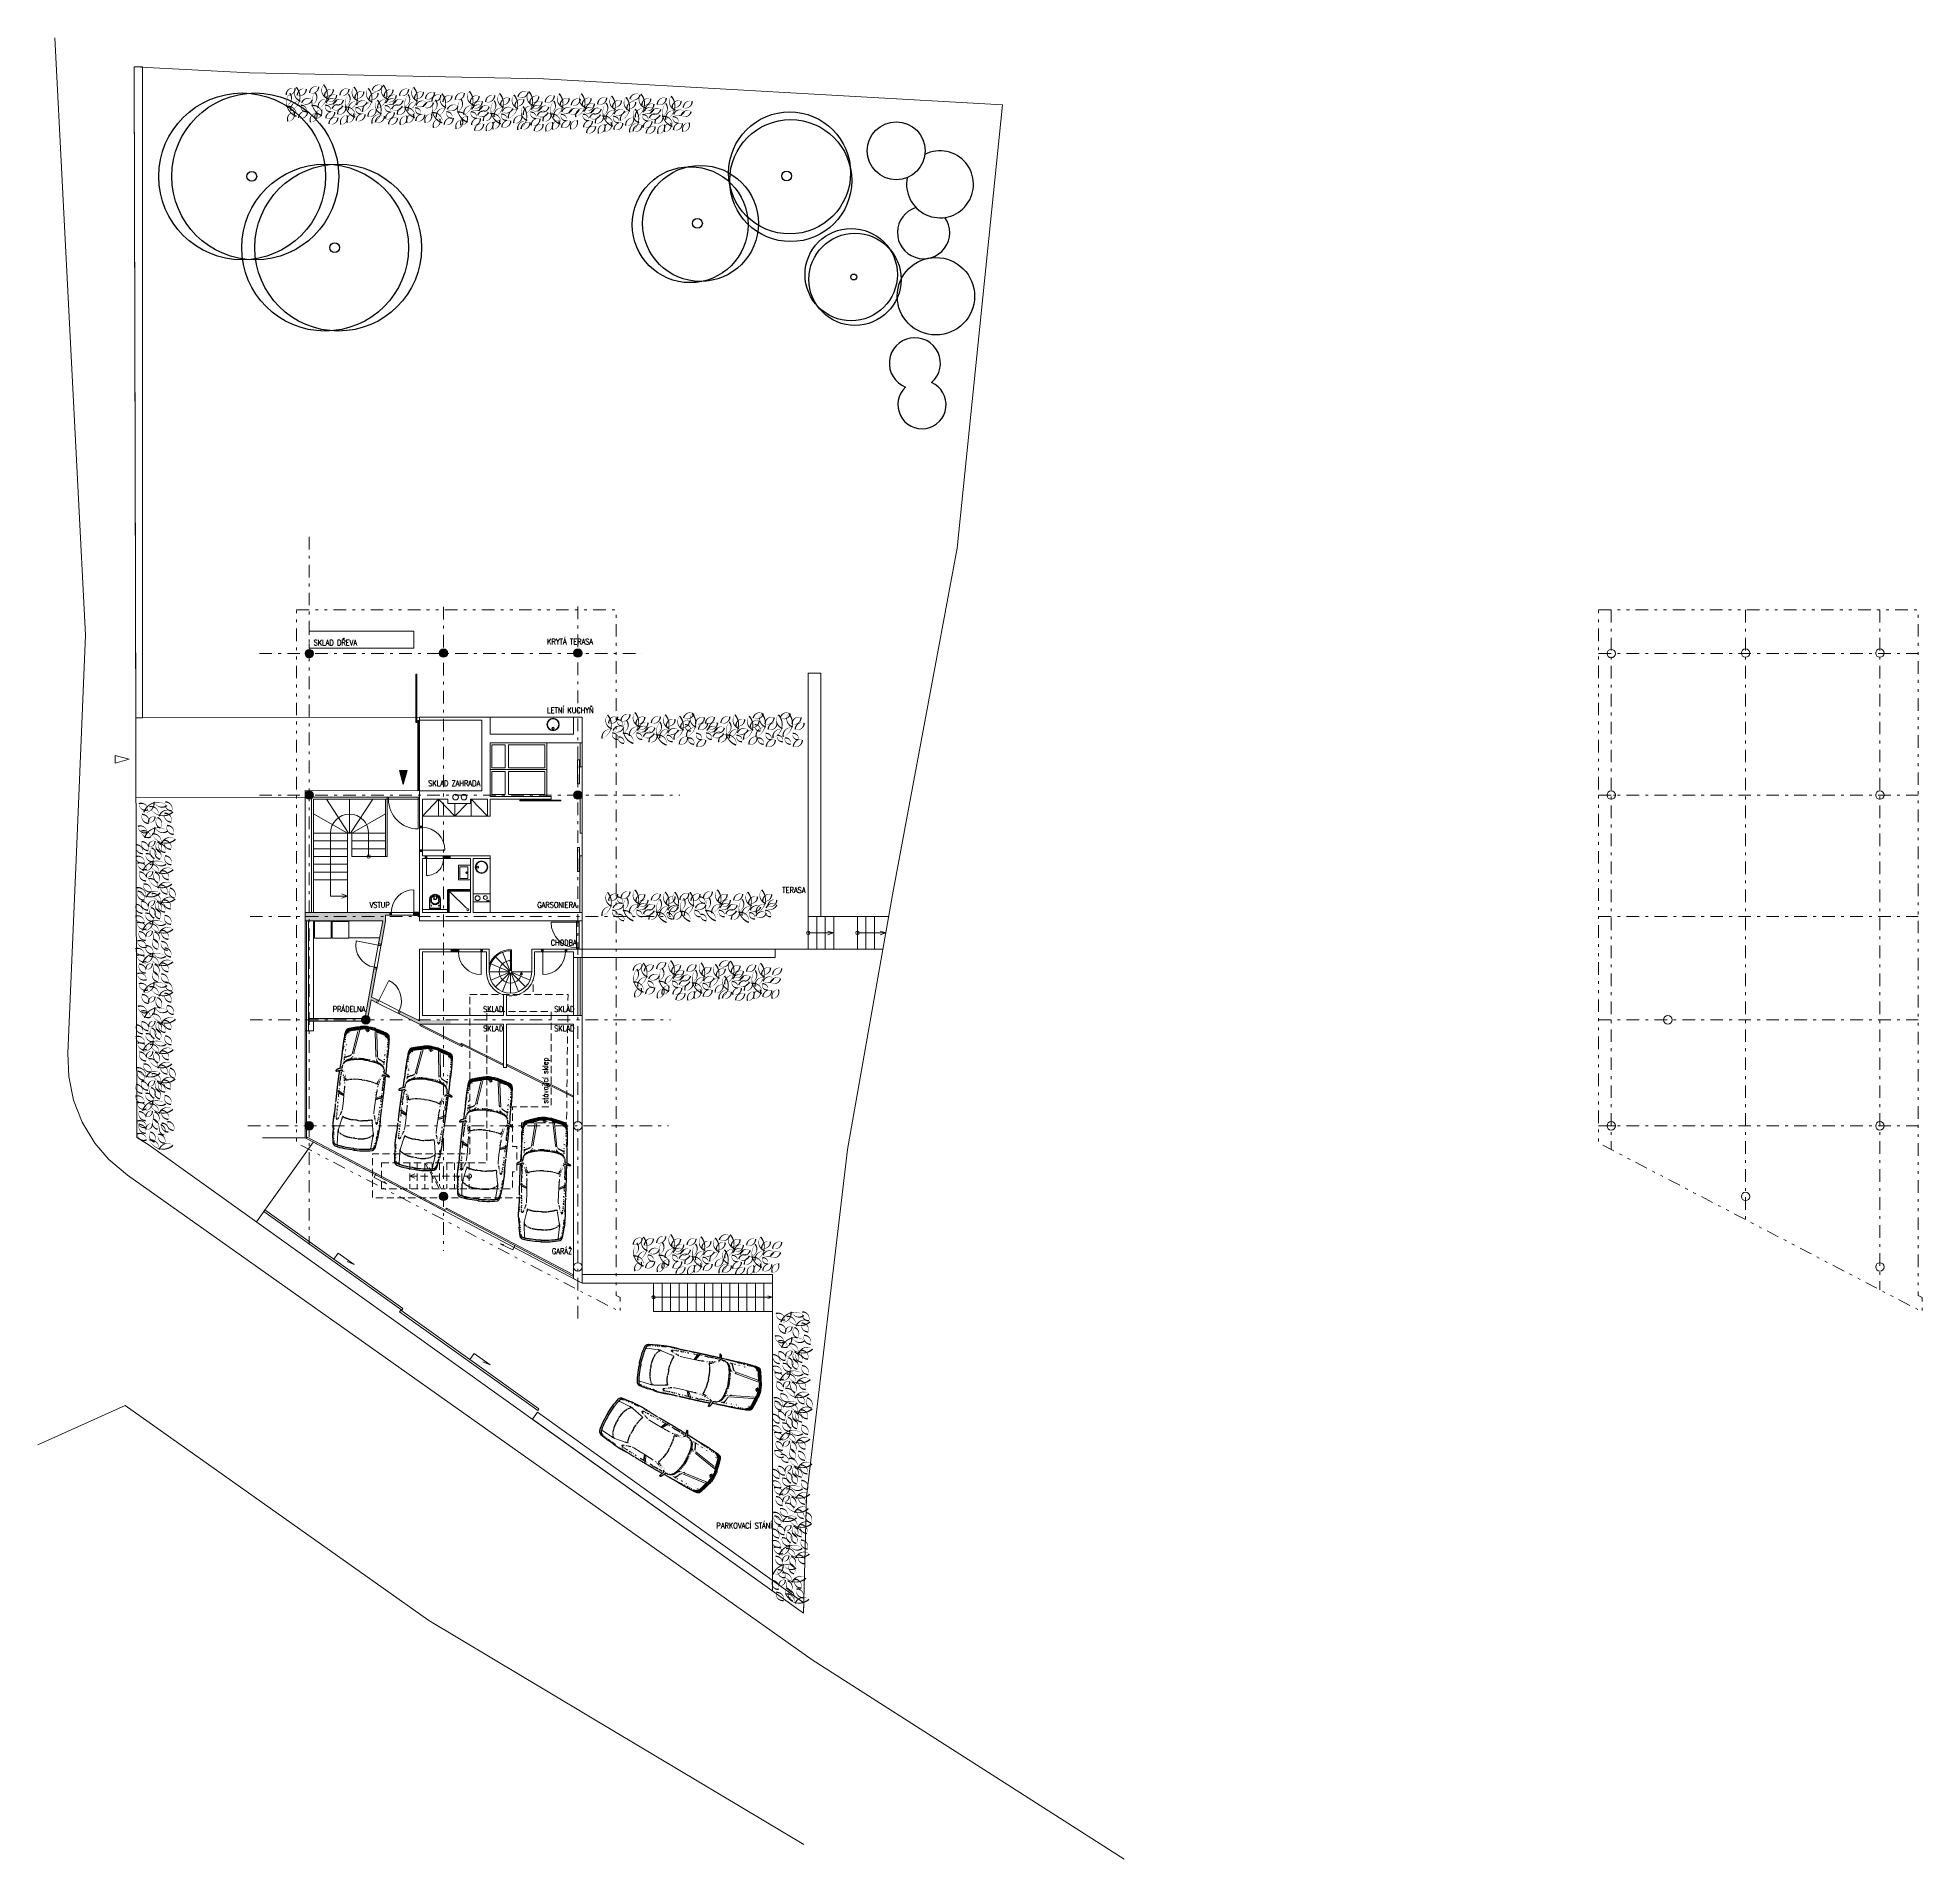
# Model space of a CAD drawing. Header units: metres. Extents: x -45 to 1930, y -347 to 488.
# Drawn here: x 139.2 to 205.9, y -55.5 to 8.9 of the extents above; entities that cross this region are included whole.
import ezdxf

# ---------------------------------------------------------------- set-up
doc = ezdxf.new("R2010")
doc.units = ezdxf.units.M
for name, pattern in [('GETRENNT', [31.75, 12.7, -6.35, 0, -6.35, 0, -6.35]), ('ČERCHOVANÁ', [25.4, 12.7, -6.35, 0, -6.35]), ('ČÁRKOVANÁ', [19.05, 12.7, -6.35])]:
    doc.linetypes.add(name, pattern=pattern)
for name, color, linetype in [('dveře', 3, 'Continuous'), ('okna', 4, 'Continuous'), ('OSA', 7, 'ČERCHOVANÁ'), ('popis', 6, 'Continuous'), ('SRAFY', 3, 'Continuous'), ('srafy sklo', 252, 'Continuous'), ('SRAFY-TERÉN', 252, 'Continuous'), ('zariz.predmety', 203, 'Continuous'), ('ZARIZOVAKY', 251, 'Continuous'), ('ZDIVO', 1, 'Continuous')]:
    doc.layers.add(name, color=color, linetype=linetype)
doc.layers.add('FLOATINGWINDOWS', color=2, linetype='Continuous', plot=False)
doc.styles.add('ROMANS', font='romans.shx', dxfattribs={"width": 0.7})

# ---------------------------------------------------------------- blocks, each defined once
blk = doc.blocks.new('BMW3-PUD')
at = {"lineweight": 0}
for p, q in [((2.569, 0.757), (2.386, 0.76)), ((2.386, 0.76), (2.491, 0.566)), ((2.439, 0.759), (2.524, 0.566)), ((2.466, 0.759), (2.542, 0.565)), ((0.143, 0.078), (0.143, 0)), ((0.983, 0.394), (0.17, 0.276)), ((1.031, 0.451), (0.214, 0.34)), ((3.349, 0.543), (3.732, 0.619)), ((3.859, 0.625), (4.258, 0.596)), ((0.143, -0.078), (0.143, 0)), ((0.983, -0.394), (0.17, -0.276)), ((1.031, -0.451), (0.214, -0.34)), ((2.386, -0.76), (2.491, -0.566)), ((2.439, -0.759), (2.524, -0.566)), ((2.466, -0.759), (2.542, -0.565)), ((3.349, -0.543), (3.732, -0.619)), ((3.859, -0.625), (4.258, -0.596)), ((2.569, -0.757), (2.386, -0.76))]:
    blk.add_line(p, q, dxfattribs=at)
for points in [[(0.009, 0), (0.009, 0.028), (0.012, 0.075), (0.016, 0.122), (0.022, 0.17), (0.028, 0.217), (0.031, 0.229), (0.033, 0.24), (0.035, 0.252), (0.039, 0.263), (0.04, 0.264), (0.041, 0.264), (0.042, 0.266), (0.044, 0.267), (0.05, 0.283), (0.055, 0.301), (0.059, 0.319), (0.063, 0.338), (0.068, 0.356), (0.072, 0.374), (0.076, 0.392), (0.081, 0.408), (0.086, 0.426), (0.091, 0.444), (0.096, 0.461), (0.1, 0.478), (0.104, 0.493), (0.109, 0.507), (0.113, 0.521), (0.117, 0.534), (0.12, 0.545), (0.123, 0.556), (0.127, 0.566), (0.129, 0.576), (0.135, 0.591), (0.14, 0.605), (0.143, 0.619), (0.148, 0.632), (0.149, 0.639), (0.151, 0.645), (0.154, 0.65), (0.154, 0.656), (0.159, 0.672), (0.164, 0.687), (0.169, 0.701), (0.175, 0.715), (0.184, 0.728), (0.195, 0.739), (0.208, 0.747), (0.221, 0.755), (0.236, 0.76), (0.251, 0.766), (0.266, 0.769), (0.282, 0.773), (0.292, 0.774), (0.303, 0.777), (0.313, 0.778), (0.324, 0.78), (0.334, 0.782), (0.344, 0.784), (0.354, 0.786), (0.364, 0.787), (0.37, 0.788), (0.375, 0.79), (0.379, 0.79), (0.385, 0.79), (0.39, 0.79), (0.395, 0.791), (0.4, 0.789), (0.404, 0.788), (0.405, 0.787), (0.405, 0.786), (0.405, 0.785), (0.406, 0.783), (0.402, 0.777)], [(0.082, 0.266), (0.082, 0.272), (0.084, 0.279), (0.085, 0.287), (0.086, 0.293), (0.089, 0.306), (0.092, 0.319), (0.095, 0.331), (0.098, 0.344), (0.101, 0.356), (0.104, 0.369), (0.106, 0.381), (0.109, 0.393), (0.112, 0.404), (0.115, 0.416), (0.118, 0.427), (0.121, 0.438), (0.124, 0.449), (0.127, 0.459), (0.129, 0.47), (0.132, 0.481), (0.137, 0.496), (0.141, 0.511), (0.145, 0.526), (0.15, 0.541), (0.154, 0.556), (0.158, 0.571), (0.163, 0.585), (0.168, 0.6), (0.171, 0.611), (0.173, 0.621), (0.176, 0.632), (0.18, 0.642), (0.183, 0.653), (0.186, 0.663), (0.19, 0.673), (0.194, 0.684), (0.2, 0.693), (0.206, 0.701), (0.213, 0.709), (0.221, 0.716), (0.229, 0.722), (0.238, 0.728), (0.247, 0.733), (0.257, 0.738), (0.267, 0.742), (0.277, 0.746), (0.288, 0.749), (0.299, 0.753), (0.31, 0.756), (0.32, 0.758), (0.332, 0.761), (0.343, 0.763)], [(0.126, 0.318), (0.126, 0.318), (0.124, 0.319), (0.124, 0.319), (0.123, 0.32), (0.124, 0.326), (0.125, 0.332), (0.126, 0.338), (0.126, 0.344), (0.128, 0.351), (0.129, 0.357), (0.131, 0.363), (0.133, 0.369), (0.134, 0.377), (0.136, 0.383), (0.137, 0.389), (0.138, 0.396), (0.141, 0.409), (0.144, 0.421), (0.148, 0.433), (0.151, 0.444), (0.153, 0.456), (0.156, 0.466), (0.159, 0.478), (0.161, 0.488), (0.164, 0.499), (0.167, 0.509), (0.171, 0.52), (0.174, 0.53), (0.177, 0.545), (0.182, 0.561), (0.187, 0.576), (0.192, 0.591), (0.195, 0.604), (0.199, 0.617), (0.203, 0.629), (0.208, 0.64), (0.211, 0.651), (0.214, 0.661), (0.219, 0.671), (0.225, 0.68), (0.231, 0.688), (0.239, 0.696), (0.246, 0.702), (0.255, 0.708), (0.264, 0.712), (0.273, 0.716), (0.282, 0.719), (0.292, 0.723), (0.301, 0.726), (0.31, 0.729), (0.32, 0.733), (0.33, 0.736), (0.33, 0.736), (0.33, 0.734), (0.33, 0.733), (0.331, 0.733), (0.33, 0.728), (0.328, 0.724), (0.325, 0.719), (0.322, 0.715), (0.318, 0.711), (0.314, 0.708), (0.311, 0.704), (0.306, 0.701), (0.294, 0.695), (0.283, 0.689), (0.273, 0.682), (0.263, 0.674), (0.254, 0.665), (0.246, 0.656), (0.238, 0.646), (0.232, 0.635), (0.23, 0.635), (0.229, 0.635), (0.227, 0.635), (0.225, 0.635)], [(0.335, 0.736), (0.346, 0.74), (0.357, 0.744), (0.369, 0.749), (0.381, 0.754), (0.393, 0.757), (0.405, 0.76), (0.418, 0.761), (0.43, 0.76)], [(0.362, 0.768), (0.383, 0.772)], [(0.396, 0.774), (0.396, 0.774)], [(0.409, 0.783), (0.424, 0.786)], [(0.421, 0.767), (0.428, 0.779), (0.428, 0.78), (0.428, 0.781), (0.428, 0.783), (0.429, 0.783), (0.442, 0.786), (0.456, 0.788), (0.469, 0.791), (0.483, 0.792), (0.497, 0.793), (0.511, 0.794), (0.525, 0.795), (0.539, 0.796), (0.553, 0.797), (0.568, 0.797), (0.582, 0.798), (0.596, 0.799), (0.61, 0.8), (0.624, 0.801), (0.638, 0.802), (0.652, 0.803), (0.662, 0.803), (0.671, 0.803), (0.68, 0.803), (0.69, 0.803), (0.699, 0.803), (0.709, 0.803), (0.719, 0.803), (0.728, 0.804), (0.737, 0.804), (0.747, 0.804), (0.756, 0.805), (0.766, 0.805), (0.775, 0.805), (0.785, 0.805), (0.794, 0.805), (0.803, 0.805), (0.811, 0.806), (0.818, 0.806), (0.825, 0.806), (0.832, 0.806), (0.839, 0.806), (0.846, 0.806), (0.853, 0.807), (0.86, 0.807), (0.876, 0.807), (0.891, 0.806), (0.905, 0.807), (0.92, 0.807), (0.934, 0.807), (0.948, 0.807), (0.963, 0.806), (0.976, 0.803), (0.983, 0.806), (0.989, 0.807), (0.996, 0.807), (1.003, 0.807), (1.011, 0.806), (1.018, 0.805), (1.026, 0.804), (1.032, 0.804), (1.034, 0.803), (1.035, 0.803), (1.035, 0.802), (1.035, 0.8), (1.024, 0.797), (1.012, 0.795), (1, 0.794), (0.988, 0.793), (0.976, 0.793), (0.964, 0.793), (0.951, 0.793), (0.939, 0.792)], [(0.472, 0.758), (0.5, 0.759)], [(0.525, 0.757), (0.525, 0.757)], [(0.545, 0.757), (0.575, 0.757)], [(0.622, 0.758), (0.662, 0.761)], [(0.674, 0.69), (0.674, 0.69)], [(0.728, 0.69), (0.728, 0.69), (0.73, 0.691), (0.73, 0.692), (0.731, 0.692)], [(0.751, 0.767), (0.759, 0.769)], [(0.776, 0.692), (0.776, 0.692)], [(0.787, 0.771), (0.8, 0.774)], [(0.821, 0.776), (0.821, 0.776), (0.823, 0.776), (0.823, 0.776), (0.824, 0.777)], [(0.83, 0.694), (0.83, 0.694)], [(0.847, 0.779), (0.847, 0.779)], [(0.855, 0.782), (0.911, 0.789)], [(0.902, 0.697), (0.91, 0.698)], [(0.932, 0.698), (0.932, 0.698)], [(0.942, 0.699), (0.942, 0.699), (0.941, 0.7), (0.94, 0.7), (0.94, 0.7)], [(0.945, 0.699), (0.947, 0.7), (0.95, 0.7), (0.952, 0.7), (0.955, 0.7)], [(0.978, 0.809), (0.978, 0.809), (0.976, 0.809), (0.975, 0.809), (0.974, 0.809)], [(0.996, 0.701), (0.996, 0.701)], [(1.04, 0.803), (1.048, 0.803)], [(1.054, 0.801), (1.054, 0.801), (1.054, 0.802), (1.053, 0.803), (1.053, 0.803), (1.055, 0.805), (1.059, 0.807), (1.062, 0.807), (1.066, 0.805)], [(1.057, 0.798), (1.065, 0.8), (1.074, 0.802), (1.082, 0.802), (1.091, 0.803), (1.1, 0.803), (1.108, 0.804), (1.117, 0.804), (1.126, 0.803), (1.135, 0.803), (1.144, 0.802), (1.153, 0.803), (1.162, 0.802), (1.171, 0.802), (1.18, 0.802), (1.189, 0.802), (1.198, 0.802), (1.212, 0.803), (1.227, 0.804), (1.241, 0.805), (1.255, 0.805), (1.269, 0.805), (1.283, 0.806), (1.297, 0.807), (1.311, 0.809), (1.319, 0.808), (1.327, 0.808), (1.334, 0.808), (1.341, 0.809), (1.349, 0.809), (1.356, 0.81), (1.364, 0.81), (1.372, 0.81), (1.376, 0.81), (1.379, 0.811), (1.382, 0.811), (1.385, 0.811), (1.388, 0.81), (1.391, 0.81), (1.395, 0.81), (1.399, 0.811), (1.4, 0.811), (1.402, 0.811), (1.403, 0.81), (1.404, 0.809), (1.409, 0.811), (1.415, 0.812), (1.42, 0.813), (1.424, 0.809), (1.432, 0.813), (1.433, 0.813), (1.435, 0.812), (1.436, 0.811), (1.438, 0.811), (1.582, 0.818)], [(1.081, 0.704), (1.109, 0.704)], [(1.087, 0.491), (1.099, 0.507), (1.109, 0.523), (1.118, 0.542), (1.126, 0.561), (1.134, 0.58), (1.142, 0.599), (1.151, 0.618), (1.161, 0.635), (1.165, 0.645), (1.17, 0.655), (1.175, 0.664), (1.181, 0.673), (1.186, 0.681), (1.192, 0.687), (1.196, 0.693), (1.2, 0.701), (1.2, 0.702), (1.2, 0.703), (1.201, 0.704), (1.202, 0.706), (1.224, 0.707)], [(1.152, 0.706), (1.152, 0.706)], [(1.156, 0.705), (1.197, 0.706)], [(1.191, 0), (1.191, 0.003), (1.191, 0.048), (1.193, 0.093), (1.196, 0.139), (1.199, 0.184), (1.204, 0.23), (1.209, 0.275), (1.215, 0.32), (1.217, 0.328), (1.218, 0.336), (1.22, 0.343), (1.222, 0.35), (1.223, 0.357), (1.225, 0.365), (1.225, 0.372), (1.227, 0.378), (1.23, 0.394), (1.233, 0.409), (1.237, 0.424), (1.241, 0.439), (1.245, 0.454), (1.249, 0.468), (1.253, 0.483), (1.258, 0.497), (1.261, 0.506), (1.264, 0.513), (1.267, 0.52), (1.269, 0.528), (1.278, 0.553), (1.288, 0.575), (1.299, 0.598), (1.312, 0.62), (1.326, 0.64), (1.341, 0.661), (1.358, 0.681), (1.376, 0.701), (1.416, 0.725)], [(1.245, 0.707), (1.27, 0.707)], [(1.255, 0.58), (1.261, 0.591), (1.268, 0.602), (1.276, 0.613), (1.283, 0.624), (1.292, 0.634), (1.301, 0.644), (1.311, 0.654), (1.32, 0.664), (1.325, 0.669), (1.33, 0.673), (1.335, 0.677), (1.34, 0.681), (1.346, 0.685), (1.35, 0.689), (1.354, 0.694), (1.358, 0.699), (1.369, 0.699)], [(1.288, 0.707), (1.288, 0.707)], [(1.294, 0.707), (1.294, 0.707), (1.296, 0.707), (1.296, 0.707), (1.296, 0.707)], [(1.406, 0.814), (1.406, 0.814), (1.405, 0.814), (1.404, 0.814), (1.404, 0.814)], [(1.419, 0.701), (1.419, 0.701)], [(1.422, 0.728), (1.422, 0.728)], [(1.428, 0.7), (1.428, 0.7), (1.427, 0.7), (1.426, 0.7), (1.426, 0.7)], [(1.429, 0.73), (1.429, 0.73)], [(1.435, 0.733), (1.443, 0.734)], [(1.438, 0.814), (1.438, 0.814)], [(1.438, 0.697), (1.438, 0.697)], [(1.449, 0.736), (1.449, 0.736)], [(1.461, 0.739), (1.468, 0.741), (1.474, 0.742), (1.481, 0.743), (1.487, 0.743), (1.494, 0.744), (1.5, 0.744), (1.507, 0.743), (1.514, 0.742)], [(1.514, 0.679), (1.514, 0.679)], [(1.524, 0.739), (1.523, 0.739), (1.521, 0.739), (1.52, 0.741), (1.519, 0.742), (1.525, 0.745), (1.532, 0.746), (1.539, 0.747), (1.546, 0.747), (1.553, 0.748), (1.56, 0.749), (1.566, 0.751), (1.571, 0.754), (1.572, 0.756), (1.573, 0.757), (1.574, 0.758), (1.574, 0.758), (1.59, 0.816), (1.612, 0.858), (1.616, 0.87), (1.621, 0.882), (1.626, 0.894), (1.632, 0.904), (1.639, 0.915), (1.647, 0.925), (1.655, 0.934), (1.665, 0.942), (1.669, 0.943), (1.673, 0.945), (1.677, 0.946), (1.68, 0.947), (1.684, 0.947), (1.688, 0.947), (1.692, 0.946), (1.695, 0.946), (1.697, 0.934), (1.695, 0.923), (1.691, 0.911), (1.688, 0.899), (1.685, 0.893), (1.684, 0.888), (1.683, 0.883), (1.681, 0.878), (1.677, 0.859), (1.673, 0.841), (1.668, 0.823), (1.662, 0.806), (1.66, 0.8), (1.659, 0.795), (1.657, 0.791), (1.657, 0.786), (1.638, 0.765), (1.637, 0.762), (1.638, 0.759), (1.64, 0.756), (1.641, 0.754), (1.641, 0.754), (1.643, 0.753), (1.644, 0.752), (1.644, 0.752)], [(1.531, 0.735), (1.531, 0.735)], [(1.538, 0.734), (1.538, 0.734)], [(1.61, 0.716), (1.61, 0.716)], [(1.62, 0.714), (1.62, 0.714), (1.619, 0.714), (1.618, 0.714), (1.618, 0.714)], [(1.629, 0.711), (1.629, 0.711)], [(1.645, 0.706), (1.645, 0.706)], [(1.686, 0.696), (1.68, 0.701), (1.675, 0.706), (1.671, 0.713), (1.666, 0.719), (1.663, 0.725), (1.659, 0.731), (1.654, 0.738), (1.649, 0.744), (1.649, 0.745), (1.648, 0.747), (1.647, 0.748), (1.647, 0.749), (1.647, 0.751), (1.648, 0.751), (1.65, 0.753), (1.65, 0.754)], [(1.653, 0.704), (1.653, 0.704)], [(1.661, 0.703), (1.661, 0.703)], [(1.664, 0.701), (1.672, 0.701)], [(2.772, 0.819), (2.756, 0.819), (2.739, 0.819), (2.723, 0.82), (2.705, 0.82), (2.689, 0.82), (2.672, 0.82), (2.656, 0.821), (2.639, 0.82), (2.623, 0.821), (2.605, 0.821), (2.589, 0.821), (2.572, 0.821), (2.556, 0.822), (2.539, 0.821), (2.522, 0.822), (2.505, 0.822), (2.489, 0.822), (2.472, 0.822), (2.456, 0.823), (2.439, 0.822), (2.422, 0.823), (2.406, 0.823), (2.389, 0.823), (2.372, 0.823), (2.355, 0.823), (2.339, 0.823), (2.322, 0.823), (2.305, 0.823), (2.288, 0.824), (2.272, 0.823), (2.255, 0.824), (2.238, 0.824), (2.228, 0.824), (2.217, 0.824), (2.206, 0.823), (2.195, 0.823), (2.185, 0.823), (2.174, 0.824), (2.164, 0.824), (2.153, 0.824), (2.143, 0.824), (2.132, 0.824), (2.121, 0.824), (2.11, 0.824), (2.1, 0.824), (2.089, 0.824), (2.079, 0.823), (2.068, 0.822), (2.044, 0.822), (2.019, 0.823), (1.994, 0.822), (1.969, 0.823), (1.945, 0.823), (1.92, 0.822), (1.895, 0.822), (1.87, 0.822), (1.846, 0.821), (1.821, 0.82), (1.796, 0.82), (1.771, 0.82), (1.746, 0.819), (1.722, 0.819), (1.698, 0.82), (1.673, 0.819)], [(1.695, 0.693), (1.695, 0.693)], [(1.701, 0.756), (1.827, 0.76)], [(1.701, 0.691), (1.701, 0.691)], [(1.771, 0.67), (1.771, 0.67), (1.771, 0.671), (1.771, 0.672), (1.771, 0.672)], [(1.78, 0.667), (1.78, 0.667)], [(1.833, 0.757), (1.833, 0.757)], [(1.861, 0.76), (2.028, 0.762)], [(1.943, 0.82), (1.943, 0.82)], [(2.114, 0.762), (2.049, 0.762)], [(2.117, 0.761), (2.196, 0.762)], [(2.3, 0.761), (2.306, 0.762)], [(2.322, 0.762), (2.322, 0.762)], [(2.332, 0.76), (2.332, 0.76)], [(2.354, 0.761), (2.354, 0.761)], [(2.358, 0.76), (2.386, 0.76)], [(2.45, 0.759), (2.466, 0.759)], [(2.489, 0.759), (2.489, 0.759), (2.49, 0.759), (2.491, 0.759), (2.491, 0.759)], [(2.499, 0.759), (2.499, 0.759)], [(2.523, 0.759), (2.523, 0.759), (2.524, 0.759), (2.525, 0.759), (2.525, 0.759)], [(2.569, 0.757), (2.593, 0.757)], [(2.599, 0.755), (2.599, 0.755)], [(2.611, 0.758), (2.611, 0.758)], [(2.679, 0.754), (2.681, 0.754), (2.681, 0.754), (2.683, 0.754), (2.684, 0.754)], [(2.804, 0.752), (2.774, 0.752)], [(2.775, 0.818), (2.778, 0.819), (2.78, 0.819), (2.783, 0.819), (2.785, 0.819)], [(2.792, 0.817), (2.792, 0.817)], [(2.798, 0.819), (2.798, 0.819)], [(2.798, 0.816), (2.798, 0.816)], [(2.806, 0.819), (2.806, 0.819)], [(2.808, 0.75), (2.821, 0.75)], [(2.812, 0.819), (2.812, 0.819)], [(2.813, 0.816), (2.813, 0.816)], [(2.822, 0.816), (2.822, 0.816)], [(3.686, 0.813), (3.67, 0.815), (3.655, 0.817), (3.639, 0.818), (3.624, 0.819), (3.609, 0.821), (3.593, 0.822), (3.577, 0.822), (3.561, 0.824), (3.545, 0.824), (3.53, 0.826), (3.515, 0.826), (3.499, 0.827), (3.483, 0.827), (3.467, 0.828), (3.452, 0.829), (3.437, 0.828), (3.421, 0.829), (3.405, 0.829), (3.389, 0.829), (3.373, 0.829), (3.358, 0.829), (3.342, 0.828), (3.327, 0.828), (3.311, 0.828), (3.295, 0.827), (3.28, 0.826), (3.264, 0.826), (3.249, 0.825), (3.233, 0.824), (3.217, 0.823), (3.202, 0.821), (3.187, 0.82), (3.165, 0.818), (3.143, 0.817), (3.121, 0.816), (3.099, 0.815), (3.077, 0.815), (3.055, 0.815), (3.033, 0.815), (3.012, 0.815), (2.99, 0.815), (2.968, 0.816), (2.946, 0.817), (2.925, 0.818), (2.903, 0.818), (2.881, 0.819), (2.86, 0.818), (2.838, 0.819)], [(2.891, 0.747), (2.906, 0.748)], [(2.943, 0.746), (2.976, 0.746)], [(2.982, 0.746), (2.982, 0.746)], [(3.049, 0.743), (3.019, 0.744)], [(3.052, 0.742), (3.076, 0.742)], [(3.131, 0.739), (3.156, 0.739)], [(3.21, 0.738), (3.184, 0.738)], [(3.19, 0.813), (3.19, 0.813), (3.189, 0.813), (3.187, 0.814), (3.187, 0.815)], [(3.195, 0.812), (3.195, 0.812), (3.196, 0.812), (3.197, 0.812), (3.198, 0.812)], [(3.215, 0.736), (3.227, 0.736)], [(3.245, 0.809), (3.22, 0.81)], [(3.29, 0.734), (3.261, 0.735)], [(3.308, 0.807), (3.279, 0.806)], [(3.295, 0.734), (3.295, 0.734), (3.296, 0.734), (3.296, 0.734), (3.296, 0.734)], [(3.311, 0.806), (3.312, 0.806), (3.314, 0.806), (3.314, 0.806), (3.317, 0.806)], [(3.391, 0.684), (3.393, 0.69), (3.394, 0.697), (3.393, 0.703), (3.389, 0.708), (3.382, 0.714), (3.375, 0.718), (3.367, 0.722), (3.36, 0.726), (3.351, 0.729), (3.342, 0.73), (3.334, 0.732), (3.325, 0.732)], [(3.328, 0.657), (3.387, 0.681)], [(3.337, 0.681), (3.337, 0.681)], [(3.345, 0.804), (3.345, 0.804), (3.346, 0.804), (3.346, 0.804), (3.346, 0.804)], [(3.369, 0.802), (3.376, 0.802)], [(3.417, 0.799), (3.417, 0.799)], [(3.665, 0.785), (3.608, 0.788)], [(3.67, 0.783), (3.67, 0.783)], [(3.686, 0.783), (3.686, 0.783)], [(3.773, 0.778), (3.737, 0.785), (3.737, 0.785), (3.736, 0.787), (3.734, 0.788), (3.733, 0.789), (3.695, 0.805), (3.694, 0.806), (3.694, 0.807), (3.692, 0.809), (3.692, 0.811), (3.89, 0.794)], [(3.719, 0.781), (3.694, 0.782)], [(3.722, 0.78), (3.733, 0.782)], [(3.777, 0.777), (3.777, 0.777)], [(3.82, 0.772), (3.821, 0.772), (3.822, 0.772), (3.822, 0.772), (3.824, 0.772)], [(3.831, 0.77), (3.831, 0.77)], [(3.882, 0.765), (3.844, 0.768)], [(3.897, 0.791), (3.897, 0.791), (3.897, 0.791), (3.896, 0.791), (3.896, 0.791), (3.896, 0.791), (3.897, 0.791), (3.897, 0.791), (3.897, 0.791)], [(3.907, 0.76), (3.906, 0.76), (3.904, 0.761), (3.904, 0.762), (3.902, 0.762)], [(3.903, 0.79), (3.903, 0.79)], [(4.403, 0), (4.403, 0.047), (4.402, 0.136), (4.399, 0.224), (4.393, 0.313), (4.386, 0.4), (4.374, 0.488), (4.359, 0.576), (4.339, 0.663), (4.337, 0.665), (4.336, 0.667), (4.335, 0.669), (4.335, 0.671), (4.323, 0.692), (4.304, 0.713), (4.303, 0.714), (4.302, 0.715), (4.302, 0.716), (4.301, 0.717), (4.273, 0.732), (4.231, 0.745), (3.909, 0.792)], [(3.928, 0.758), (3.928, 0.758), (3.928, 0.758), (3.93, 0.758), (3.931, 0.758)], [(3.938, 0.757), (3.938, 0.757)], [(3.956, 0.755), (3.956, 0.755), (3.956, 0.755), (3.957, 0.755), (3.957, 0.755)], [(3.965, 0.753), (3.965, 0.753)], [(3.998, 0.747), (3.98, 0.751)], [(4.003, 0.746), (4.003, 0.746)], [(4.029, 0.742), (4.029, 0.742)], [(4.041, 0.74), (4.043, 0.74), (4.044, 0.74), (4.045, 0.74), (4.046, 0.74)], [(4.053, 0.74), (4.053, 0.74)], [(4.092, 0.733), (4.07, 0.737)], [(4.117, 0.729), (4.117, 0.729)], [(4.138, 0.725), (4.138, 0.725)], [(4.149, 0.723), (4.149, 0.723)], [(4.165, 0.721), (4.156, 0.722)], [(4.17, 0.72), (4.17, 0.72)], [(4.177, 0.718), (4.177, 0.718)], [(4.348, 0), (4.347, 0.005), (4.349, 0.022), (4.346, 0.106), (4.343, 0.19), (4.337, 0.274), (4.33, 0.358), (4.327, 0.386), (4.324, 0.415), (4.32, 0.442), (4.317, 0.47), (4.312, 0.499), (4.307, 0.526), (4.303, 0.554), (4.297, 0.583), (4.295, 0.585), (4.295, 0.588), (4.294, 0.59), (4.292, 0.592), (4.292, 0.603), (4.29, 0.613), (4.287, 0.624), (4.284, 0.635), (4.282, 0.64), (4.28, 0.646), (4.279, 0.652), (4.277, 0.657), (4.275, 0.664), (4.273, 0.67), (4.27, 0.676), (4.267, 0.682), (4.263, 0.687), (4.258, 0.691), (4.253, 0.695), (4.248, 0.699), (4.241, 0.702), (4.233, 0.704), (4.226, 0.706), (4.219, 0.708), (4.211, 0.71), (4.205, 0.711), (4.198, 0.714), (4.192, 0.716)], [(4.297, 0.715), (4.297, 0.715)], [(0.009, 0), (0.009, -0.028), (0.012, -0.075), (0.016, -0.122), (0.022, -0.17), (0.028, -0.217), (0.031, -0.229), (0.033, -0.24), (0.035, -0.252), (0.039, -0.263), (0.04, -0.264), (0.041, -0.264), (0.042, -0.266), (0.044, -0.267), (0.05, -0.283), (0.055, -0.301), (0.059, -0.319), (0.063, -0.338), (0.068, -0.356), (0.072, -0.374), (0.076, -0.392), (0.081, -0.408), (0.086, -0.426), (0.091, -0.444), (0.096, -0.461), (0.1, -0.478), (0.104, -0.493), (0.109, -0.507), (0.113, -0.521), (0.117, -0.534), (0.12, -0.545), (0.123, -0.556), (0.127, -0.566), (0.129, -0.576), (0.135, -0.591), (0.14, -0.605), (0.143, -0.619), (0.148, -0.632), (0.149, -0.639), (0.151, -0.645), (0.154, -0.65), (0.154, -0.656), (0.159, -0.672), (0.164, -0.687), (0.169, -0.701), (0.175, -0.715), (0.184, -0.728), (0.195, -0.739), (0.208, -0.747), (0.221, -0.755), (0.236, -0.76), (0.251, -0.766), (0.266, -0.769), (0.282, -0.773), (0.292, -0.774), (0.303, -0.777), (0.313, -0.778), (0.324, -0.78), (0.334, -0.782), (0.344, -0.784), (0.354, -0.786), (0.364, -0.787), (0.37, -0.788), (0.375, -0.79), (0.379, -0.79), (0.385, -0.79), (0.39, -0.79), (0.395, -0.791), (0.4, -0.789), (0.404, -0.788), (0.405, -0.787), (0.405, -0.786), (0.405, -0.785), (0.406, -0.783), (0.402, -0.777)], [(0.048, 0), (0.048, 0.001), (0.049, 0.005), (0.054, 0.006), (0.059, 0.007), (0.064, 0.009), (0.067, 0.014), (0.068, 0.015), (0.069, 0.016), (0.07, 0.017), (0.07, 0.017), (0.071, 0.044), (0.074, 0.072), (0.077, 0.1), (0.081, 0.128), (0.085, 0.155), (0.088, 0.182), (0.09, 0.21), (0.089, 0.237), (0.079, 0.242), (0.078, 0.248), (0.079, 0.253), (0.081, 0.257), (0.084, 0.261), (0.11, 0.264), (0.112, 0.263), (0.113, 0.262), (0.114, 0.261), (0.115, 0.259), (0.107, 0.217), (0.1, 0.177), (0.094, 0.135), (0.09, 0.094), (0.087, 0.052), (0.085, 0.012), (0.085, 0)], [(0.049, 0.009), (0.05, 0.041), (0.052, 0.072), (0.055, 0.104), (0.059, 0.135), (0.062, 0.16), (0.067, 0.185), (0.071, 0.209), (0.074, 0.234), (0.075, 0.236), (0.076, 0.238), (0.077, 0.239), (0.077, 0.239)], [(0.115, 0.265), (0.124, 0.269), (0.124, 0.269), (0.126, 0.268), (0.127, 0.268), (0.129, 0.268), (0.148, 0.272)], [(0.121, 0.273), (0.143, 0.313), (0.144, 0.318), (0.148, 0.322), (0.151, 0.326), (0.154, 0.33), (0.186, 0.334)], [(0.13, 0.317), (0.132, 0.318), (0.134, 0.318), (0.137, 0.318), (0.139, 0.318)], [(0.156, 0.336), (0.156, 0.342), (0.158, 0.348), (0.159, 0.355), (0.16, 0.361), (0.163, 0.371), (0.165, 0.38), (0.167, 0.389), (0.17, 0.398), (0.172, 0.409), (0.175, 0.421), (0.177, 0.432), (0.181, 0.444), (0.184, 0.455), (0.187, 0.467), (0.19, 0.478), (0.193, 0.489), (0.197, 0.507), (0.202, 0.525), (0.207, 0.543), (0.212, 0.56), (0.217, 0.577), (0.222, 0.595), (0.228, 0.613), (0.233, 0.631)], [(0.17, 0.276), (0.17, 0.276)], [(0.207, 0.338), (0.207, 0.338), (0.208, 0.338), (0.208, 0.338), (0.208, 0.338)], [(0.214, 0.34), (0.214, 0.34)], [(0.219, 0.633), (0.219, 0.633)], [(0.242, 0.639), (0.242, 0.639), (0.243, 0.639), (0.244, 0.639), (0.244, 0.639)], [(0.267, 0.643), (0.267, 0.643)], [(0.273, 0.643), (0.273, 0.643)], [(0.28, 0.645), (0.293, 0.647)], [(0.309, 0.649), (0.309, 0.649)], [(0.316, 0.651), (0.316, 0.651), (0.316, 0.651), (0.317, 0.651), (0.317, 0.651)], [(0.337, 0.655), (0.337, 0.655)], [(0.403, 0.664), (0.403, 0.664)], [(0.764, 0.368), (0.764, 0.368)], [(0.8, 0.422), (0.8, 0.422)], [(0.983, 0.394), (1.023, 0.401)], [(1.038, 0.453), (1.038, 0.453)], [(1.045, 0.404), (1.045, 0.404), (1.046, 0.404), (1.047, 0.404), (1.047, 0.404)], [(1.055, 0.463), (1.055, 0.463)], [(1.061, 0.467), (1.07, 0.473)], [(1.082, 0.485), (1.082, 0.485)], [(1.117, 0.423), (1.117, 0.423)], [(1.123, 0.425), (1.125, 0.425), (1.126, 0.426), (1.127, 0.426), (1.129, 0.426)], [(1.135, 0.429), (1.135, 0.429)], [(1.153, 0), (1.155, 0.147)], [(1.153, 0), (1.155, -0.147)], [(1.154, 0.439), (1.154, 0.439)], [(1.157, 0.17), (1.16, 0.199)], [(1.157, 0.153), (1.157, 0.153)], [(1.161, 0.442), (1.167, 0.445), (1.173, 0.448), (1.179, 0.453), (1.185, 0.458), (1.191, 0.464), (1.197, 0.469), (1.203, 0.474), (1.21, 0.48), (1.211, 0.48), (1.211, 0.48), (1.212, 0.479), (1.213, 0.478), (1.21, 0.462)], [(1.162, 0.218), (1.162, 0.219), (1.162, 0.22), (1.162, 0.221), (1.163, 0.222)], [(1.167, 0.255), (1.167, 0.255), (1.167, 0.256), (1.167, 0.257), (1.167, 0.258)], [(1.168, 0.276), (1.168, 0.278), (1.169, 0.279), (1.169, 0.28), (1.169, 0.282)], [(1.174, 0.311), (1.175, 0.323)], [(1.18, 0.344), (1.184, 0.367)], [(1.186, 0.373), (1.186, 0.373)], [(1.188, 0.381), (1.188, 0.381)], [(1.191, 0), (1.191, -0.003), (1.191, -0.048), (1.193, -0.093), (1.196, -0.139), (1.199, -0.184), (1.204, -0.23), (1.209, -0.275), (1.215, -0.32), (1.217, -0.328), (1.218, -0.336), (1.22, -0.343), (1.222, -0.35), (1.223, -0.357), (1.225, -0.365), (1.225, -0.372), (1.227, -0.378), (1.23, -0.394), (1.233, -0.409), (1.237, -0.424), (1.241, -0.439), (1.245, -0.454), (1.249, -0.468), (1.253, -0.483), (1.258, -0.497), (1.261, -0.506), (1.264, -0.513), (1.267, -0.52), (1.269, -0.528), (1.278, -0.553), (1.288, -0.575), (1.299, -0.598), (1.312, -0.62), (1.326, -0.64), (1.341, -0.661), (1.358, -0.681), (1.376, -0.701), (1.416, -0.725)], [(1.193, 0.401), (1.193, 0.401), (1.193, 0.402), (1.193, 0.403), (1.193, 0.403)], [(1.195, 0.409), (1.195, 0.409)], [(1.197, 0.416), (1.197, 0.416)], [(1.198, 0.424), (1.202, 0.438)], [(1.203, 0.445), (1.203, 0.445)], [(1.208, 0.454), (1.208, 0.454)], [(1.214, 0.483), (1.222, 0.5)], [(1.224, 0.507), (1.224, 0.507)], [(1.226, 0.513), (1.226, 0.513)], [(1.228, 0.519), (1.245, 0.559)], [(1.247, 0.565), (1.247, 0.565)], [(1.252, 0.572), (1.252, 0.572)], [(1.674, 0.637), (1.674, 0.637)], [(1.689, 0.634), (1.689, 0.634)], [(1.743, 0.619), (1.743, 0.619)], [(1.768, 0.612), (1.768, 0.612)], [(1.788, 0.607), (1.788, 0.607)], [(1.79, 0.665), (1.79, 0.665)], [(1.794, 0.605), (1.794, 0.605)], [(1.8, 0.662), (1.8, 0.662)], [(1.805, 0.603), (1.805, 0.603), (1.804, 0.603), (1.802, 0.603), (1.802, 0.603)], [(1.808, 0.659), (1.808, 0.659)], [(1.814, 0.6), (1.814, 0.6)], [(1.82, 0.655), (1.82, 0.656), (1.819, 0.657), (1.817, 0.657), (1.815, 0.657)], [(1.823, 0.598), (1.823, 0.598)], [(1.83, 0.652), (1.83, 0.652)], [(1.831, 0.595), (1.831, 0.595)], [(1.835, 0.594), (1.835, 0.594)], [(1.842, 0.592), (1.842, 0.592)], [(1.848, 0.574), (1.848, 0.574)], [(1.85, 0.591), (1.85, 0.591)], [(1.856, 0.601), (1.856, 0.601)], [(1.857, 0.588), (1.857, 0.588)], [(1.859, 0.608), (1.862, 0.611), (1.864, 0.614), (1.868, 0.618), (1.872, 0.62)], [(1.86, 0.644), (1.86, 0.644)], [(1.866, 0.585), (1.866, 0.585)], [(1.868, 0.641), (1.868, 0.641)], [(1.875, 0.639), (1.875, 0.639)], [(1.879, 0.625), (1.879, 0.625)], [(1.885, 0.636), (1.885, 0.636)], [(1.903, 0.631), (1.893, 0.633)], [(1.974, 0.528), (1.982, 0.551), (1.979, 0.555), (1.974, 0.557), (1.97, 0.559), (1.964, 0.56), (1.959, 0.561), (1.954, 0.562), (1.948, 0.563), (1.944, 0.565), (1.938, 0.566), (1.931, 0.568), (1.925, 0.569), (1.918, 0.571), (1.912, 0.572), (1.906, 0.574), (1.899, 0.576), (1.893, 0.579)], [(1.893, 0.146), (1.894, 0.146), (1.896, 0.146), (1.896, 0.146), (1.899, 0.146)], [(1.899, 0), (1.901, 0.111)], [(1.899, 0.059), (1.899, 0.059)], [(1.899, 0.054), (1.899, 0.054)], [(1.9, 0.122), (1.9, 0.122)], [(1.902, 0.13), (1.911, 0.261), (1.925, 0.334)], [(1.918, 0.639), (1.918, 0.639)], [(1.928, 0.353), (1.945, 0.433)], [(1.93, 0.621), (1.93, 0.621)], [(1.951, 0.615), (1.948, 0.616), (1.946, 0.616), (1.943, 0.617), (1.94, 0.619)], [(1.948, 0.444), (1.948, 0.444)], [(1.949, 0.452), (1.972, 0.523), (1.989, 0.52)], [(1.959, 0.612), (1.959, 0.612)], [(1.961, 0.52), (1.962, 0.52), (1.964, 0.52), (1.965, 0.52), (1.967, 0.52)], [(1.968, 0.611), (1.968, 0.611)], [(2.002, 0.601), (1.978, 0.608)], [(2.011, 0.598), (2.011, 0.598)], [(2.027, 0.595), (2.027, 0.595)], [(2.032, 0.593), (2.032, 0.593)], [(2.043, 0.59), (2.043, 0.59), (2.043, 0.591), (2.041, 0.592), (2.041, 0.592)], [(2.047, 0.589), (2.048, 0.589), (2.05, 0.59), (2.051, 0.59), (2.053, 0.59)], [(2.059, 0.587), (2.059, 0.587)], [(2.086, 0.583), (2.072, 0.585)], [(2.208, 0.576), (2.21, 0.576), (2.21, 0.576), (2.212, 0.576), (2.213, 0.576)], [(2.227, 0.577), (2.227, 0.577)], [(2.234, 0.574), (2.255, 0.575)], [(2.292, 0.572), (2.276, 0.573)], [(2.285, 0.589), (2.285, 0.589)], [(2.394, 0.57), (2.358, 0.57)], [(3.072, 0.571), (3.072, 0.571)], [(3.102, 0.579), (3.155, 0.597)], [(3.139, 0.606), (3.139, 0.606)], [(3.142, 0.582), (3.142, 0.582)], [(3.162, 0.598), (3.162, 0.598)], [(3.169, 0.601), (3.169, 0.601)], [(3.176, 0.604), (3.189, 0.608)], [(3.195, 0.61), (3.195, 0.61)], [(3.203, 0.612), (3.203, 0.612)], [(3.209, 0.615), (3.219, 0.619)], [(3.235, 0.625), (3.235, 0.625)], [(3.241, 0.626), (3.242, 0.626), (3.243, 0.627), (3.244, 0.628), (3.245, 0.628)], [(3.251, 0.629), (3.251, 0.629)], [(3.262, 0.648), (3.262, 0.648)], [(3.266, 0.624), (3.266, 0.624)], [(3.277, 0.493), (3.266, 0.521), (3.267, 0.523), (3.27, 0.524), (3.273, 0.525), (3.276, 0.527)], [(3.277, 0.493), (3.289, 0.452), (3.293, 0.446), (3.296, 0.438), (3.298, 0.429), (3.299, 0.422), (3.303, 0.414), (3.304, 0.408), (3.306, 0.401), (3.307, 0.394), (3.313, 0.369), (3.318, 0.345), (3.322, 0.321), (3.326, 0.296), (3.33, 0.272), (3.333, 0.248), (3.335, 0.223), (3.337, 0.199)], [(3.278, 0.639), (3.278, 0.639)], [(3.282, 0.527), (3.299, 0.532)], [(3.289, 0.643), (3.289, 0.643)], [(3.295, 0.646), (3.295, 0.646)], [(3.304, 0.649), (3.304, 0.649)], [(3.311, 0.535), (3.311, 0.535)], [(3.318, 0.536), (3.349, 0.543)], [(3.321, 0.656), (3.321, 0.656)], [(3.342, 0), (3.342, 0.044), (3.341, 0.136), (3.34, 0.148), (3.339, 0.159), (3.339, 0.169), (3.339, 0.18)], [(3.603, 0.595), (3.603, 0.595)], [(3.692, 0.613), (3.692, 0.613)], [(3.732, 0.619), (3.732, 0.619)], [(3.739, 0.621), (3.791, 0.624)], [(3.84, 0.575), (3.799, 0.622), (3.805, 0.624), (3.812, 0.626), (3.82, 0.626), (3.827, 0.626), (3.835, 0.625), (3.844, 0.625), (3.852, 0.625), (3.859, 0.625)], [(3.881, 0.513), (3.854, 0.556)], [(3.886, 0.507), (3.886, 0.507)], [(3.89, 0.5), (3.89, 0.5)], [(3.906, 0.473), (3.894, 0.494)], [(3.908, 0.465), (3.908, 0.465)], [(4.403, 0), (4.403, -0.047), (4.402, -0.136), (4.399, -0.224), (4.393, -0.313), (4.386, -0.4), (4.374, -0.488), (4.359, -0.576), (4.339, -0.663), (4.337, -0.665), (4.336, -0.667), (4.335, -0.669), (4.335, -0.671), (4.323, -0.692), (4.304, -0.713), (4.303, -0.714), (4.302, -0.715), (4.302, -0.716), (4.301, -0.717), (4.273, -0.732), (4.231, -0.745), (3.909, -0.792)], [(3.91, 0.46), (3.91, 0.46)], [(3.946, 0.364), (3.913, 0.454)], [(3.949, 0.352), (3.949, 0.352)], [(3.984, 0.101), (3.982, 0.139), (3.978, 0.176), (3.974, 0.215), (3.969, 0.253), (3.967, 0.263), (3.966, 0.272), (3.965, 0.28), (3.963, 0.289), (3.961, 0.304), (3.958, 0.318), (3.955, 0.331), (3.951, 0.345)], [(3.983, 0), (3.985, 0.079)], [(3.983, 0), (3.985, -0.079)], [(3.985, 0.085), (3.985, 0.085)], [(4.268, 0.593), (4.287, 0.593)], [(0.048, 0), (0.048, -0.001), (0.049, -0.005), (0.054, -0.006), (0.059, -0.007), (0.064, -0.009), (0.067, -0.014), (0.068, -0.015), (0.069, -0.016), (0.07, -0.017), (0.07, -0.017), (0.071, -0.044), (0.074, -0.072), (0.077, -0.1), (0.081, -0.128), (0.085, -0.155), (0.088, -0.182), (0.09, -0.21), (0.089, -0.237), (0.079, -0.242), (0.078, -0.248), (0.079, -0.253), (0.081, -0.257), (0.084, -0.261), (0.11, -0.264), (0.112, -0.263), (0.113, -0.262), (0.114, -0.261), (0.115, -0.259), (0.107, -0.217), (0.1, -0.177), (0.094, -0.135), (0.09, -0.094), (0.087, -0.052), (0.085, -0.012), (0.085, 0)], [(0.049, -0.009), (0.05, -0.041), (0.052, -0.072), (0.055, -0.104), (0.059, -0.135), (0.062, -0.16), (0.067, -0.185), (0.071, -0.209), (0.074, -0.234), (0.075, -0.236), (0.076, -0.238), (0.077, -0.239), (0.077, -0.239)], [(0.082, -0.266), (0.082, -0.272), (0.084, -0.279), (0.085, -0.287), (0.086, -0.293), (0.089, -0.306), (0.092, -0.319), (0.095, -0.331), (0.098, -0.344), (0.101, -0.356), (0.104, -0.369), (0.106, -0.381), (0.109, -0.393), (0.112, -0.404), (0.115, -0.416), (0.118, -0.427), (0.121, -0.438), (0.124, -0.449), (0.127, -0.459), (0.129, -0.47), (0.132, -0.481), (0.137, -0.496), (0.141, -0.511), (0.145, -0.526), (0.15, -0.541), (0.154, -0.556), (0.158, -0.571), (0.163, -0.585), (0.168, -0.6), (0.171, -0.611), (0.173, -0.621), (0.176, -0.632), (0.18, -0.642), (0.183, -0.653), (0.186, -0.663), (0.19, -0.673), (0.194, -0.684), (0.2, -0.693), (0.206, -0.701), (0.213, -0.709), (0.221, -0.716), (0.229, -0.722), (0.238, -0.728), (0.247, -0.733), (0.257, -0.738), (0.267, -0.742), (0.277, -0.746), (0.288, -0.749), (0.299, -0.753), (0.31, -0.756), (0.32, -0.758), (0.332, -0.761), (0.343, -0.763)], [(0.115, -0.265), (0.124, -0.269), (0.124, -0.269), (0.126, -0.268), (0.127, -0.268), (0.129, -0.268), (0.148, -0.272)], [(0.121, -0.273), (0.143, -0.313), (0.144, -0.318), (0.148, -0.322), (0.151, -0.326), (0.154, -0.33), (0.186, -0.334)], [(0.126, -0.318), (0.126, -0.318), (0.124, -0.319), (0.124, -0.319), (0.123, -0.32), (0.124, -0.326), (0.125, -0.332), (0.126, -0.338), (0.126, -0.344), (0.128, -0.351), (0.129, -0.357), (0.131, -0.363), (0.133, -0.369), (0.134, -0.377), (0.136, -0.383), (0.137, -0.389), (0.138, -0.396), (0.141, -0.409), (0.144, -0.421), (0.148, -0.433), (0.151, -0.444), (0.153, -0.456), (0.156, -0.466), (0.159, -0.478), (0.161, -0.488), (0.164, -0.499), (0.167, -0.509), (0.171, -0.52), (0.174, -0.53), (0.177, -0.545), (0.182, -0.561), (0.187, -0.576), (0.192, -0.591), (0.195, -0.604), (0.199, -0.617), (0.203, -0.629), (0.208, -0.64), (0.211, -0.651), (0.214, -0.661), (0.219, -0.671), (0.225, -0.68), (0.231, -0.688), (0.239, -0.696), (0.246, -0.702), (0.255, -0.708), (0.264, -0.712), (0.273, -0.716), (0.282, -0.719), (0.292, -0.723), (0.301, -0.726), (0.31, -0.729), (0.32, -0.733), (0.33, -0.736), (0.33, -0.736), (0.33, -0.734), (0.33, -0.733), (0.331, -0.733), (0.33, -0.728), (0.328, -0.724), (0.325, -0.719), (0.322, -0.715), (0.318, -0.711), (0.314, -0.708), (0.311, -0.704), (0.306, -0.701), (0.294, -0.695), (0.283, -0.689), (0.273, -0.682), (0.263, -0.674), (0.254, -0.665), (0.246, -0.656), (0.238, -0.646), (0.232, -0.635), (0.23, -0.635), (0.229, -0.635), (0.227, -0.635), (0.225, -0.635)], [(0.13, -0.317), (0.132, -0.318), (0.134, -0.318), (0.137, -0.318), (0.139, -0.318)], [(0.156, -0.336), (0.156, -0.342), (0.158, -0.348), (0.159, -0.355), (0.16, -0.361), (0.163, -0.371), (0.165, -0.38), (0.167, -0.389), (0.17, -0.398), (0.172, -0.409), (0.175, -0.421), (0.177, -0.432), (0.181, -0.444), (0.184, -0.455), (0.187, -0.467), (0.19, -0.478), (0.193, -0.489), (0.197, -0.507), (0.202, -0.525), (0.207, -0.543), (0.212, -0.56), (0.217, -0.577), (0.222, -0.595), (0.228, -0.613), (0.233, -0.631)], [(0.17, -0.276), (0.17, -0.276)], [(0.207, -0.338), (0.207, -0.338), (0.208, -0.338), (0.208, -0.338), (0.208, -0.338)], [(0.214, -0.34), (0.214, -0.34)], [(0.219, -0.633), (0.219, -0.633)], [(0.242, -0.639), (0.242, -0.639), (0.243, -0.639), (0.244, -0.639), (0.244, -0.639)], [(0.267, -0.643), (0.267, -0.643)], [(0.273, -0.643), (0.273, -0.643)], [(0.28, -0.645), (0.293, -0.647)], [(0.309, -0.649), (0.309, -0.649)], [(0.316, -0.651), (0.316, -0.651), (0.316, -0.651), (0.317, -0.651), (0.317, -0.651)], [(0.337, -0.655), (0.337, -0.655)], [(0.403, -0.664), (0.403, -0.664)], [(0.764, -0.368), (0.764, -0.368)], [(0.8, -0.422), (0.8, -0.422)], [(0.983, -0.394), (1.023, -0.401)], [(1.038, -0.453), (1.038, -0.453)], [(1.045, -0.404), (1.045, -0.404), (1.046, -0.404), (1.047, -0.404), (1.047, -0.404)], [(1.055, -0.463), (1.055, -0.463)], [(1.061, -0.467), (1.07, -0.473)], [(1.082, -0.485), (1.082, -0.485)], [(1.087, -0.491), (1.099, -0.507), (1.109, -0.523), (1.118, -0.542), (1.126, -0.561), (1.134, -0.58), (1.142, -0.599), (1.151, -0.618), (1.161, -0.635), (1.165, -0.645), (1.17, -0.655), (1.175, -0.664), (1.181, -0.673), (1.186, -0.681), (1.192, -0.687), (1.196, -0.693), (1.2, -0.701), (1.2, -0.702), (1.2, -0.703), (1.201, -0.704), (1.202, -0.706), (1.224, -0.707)], [(1.117, -0.423), (1.117, -0.423)], [(1.123, -0.425), (1.125, -0.425), (1.126, -0.426), (1.127, -0.426), (1.129, -0.426)], [(1.135, -0.429), (1.135, -0.429)], [(1.154, -0.439), (1.154, -0.439)], [(1.157, -0.153), (1.157, -0.153)], [(1.157, -0.17), (1.16, -0.199)], [(1.161, -0.442), (1.167, -0.445), (1.173, -0.448), (1.179, -0.453), (1.185, -0.458), (1.191, -0.464), (1.197, -0.469), (1.203, -0.474), (1.21, -0.48), (1.211, -0.48), (1.211, -0.48), (1.212, -0.479), (1.213, -0.478), (1.21, -0.462)], [(1.162, -0.218), (1.162, -0.219), (1.162, -0.22), (1.162, -0.221), (1.163, -0.222)], [(1.167, -0.255), (1.167, -0.255), (1.167, -0.256), (1.167, -0.257), (1.167, -0.258)], [(1.168, -0.276), (1.168, -0.278), (1.169, -0.279), (1.169, -0.28), (1.169, -0.282)], [(1.174, -0.311), (1.175, -0.323)], [(1.18, -0.344), (1.184, -0.367)], [(1.186, -0.373), (1.186, -0.373)], [(1.188, -0.381), (1.188, -0.381)], [(1.193, -0.401), (1.193, -0.401), (1.193, -0.402), (1.193, -0.403), (1.193, -0.403)], [(1.195, -0.409), (1.195, -0.409)], [(1.197, -0.416), (1.197, -0.416)], [(1.198, -0.424), (1.202, -0.438)], [(1.203, -0.445), (1.203, -0.445)], [(1.208, -0.454), (1.208, -0.454)], [(1.214, -0.483), (1.222, -0.5)], [(1.224, -0.507), (1.224, -0.507)], [(1.226, -0.513), (1.226, -0.513)], [(1.228, -0.519), (1.245, -0.559)], [(1.247, -0.565), (1.247, -0.565)], [(1.252, -0.572), (1.252, -0.572)], [(1.255, -0.58), (1.261, -0.591), (1.268, -0.602), (1.276, -0.613), (1.283, -0.624), (1.292, -0.634), (1.301, -0.644), (1.311, -0.654), (1.32, -0.664), (1.325, -0.669), (1.33, -0.673), (1.335, -0.677), (1.34, -0.681), (1.346, -0.685), (1.35, -0.689), (1.354, -0.694), (1.358, -0.699), (1.369, -0.699)], [(1.674, -0.637), (1.674, -0.637)], [(1.689, -0.634), (1.689, -0.634)], [(1.743, -0.619), (1.743, -0.619)], [(1.768, -0.612), (1.768, -0.612)], [(1.788, -0.607), (1.788, -0.607)], [(1.79, -0.665), (1.79, -0.665)], [(1.794, -0.605), (1.794, -0.605)], [(1.8, -0.662), (1.8, -0.662)], [(1.805, -0.603), (1.805, -0.603), (1.804, -0.603), (1.802, -0.603), (1.802, -0.603)], [(1.808, -0.659), (1.808, -0.659)], [(1.814, -0.6), (1.814, -0.6)], [(1.82, -0.655), (1.82, -0.656), (1.819, -0.657), (1.817, -0.657), (1.815, -0.657)], [(1.823, -0.598), (1.823, -0.598)], [(1.83, -0.652), (1.83, -0.652)], [(1.831, -0.595), (1.831, -0.595)], [(1.835, -0.594), (1.835, -0.594)], [(1.842, -0.592), (1.842, -0.592)], [(1.848, -0.574), (1.848, -0.574)], [(1.85, -0.591), (1.85, -0.591)], [(1.856, -0.601), (1.856, -0.601)], [(1.857, -0.588), (1.857, -0.588)], [(1.859, -0.608), (1.862, -0.611), (1.864, -0.614), (1.868, -0.618), (1.872, -0.62)], [(1.86, -0.644), (1.86, -0.644)], [(1.866, -0.585), (1.866, -0.585)], [(1.868, -0.641), (1.868, -0.641)], [(1.875, -0.639), (1.875, -0.639)], [(1.879, -0.625), (1.879, -0.625)], [(1.885, -0.636), (1.885, -0.636)], [(1.893, -0.146), (1.894, -0.146), (1.896, -0.146), (1.896, -0.146), (1.899, -0.146)], [(1.974, -0.528), (1.982, -0.551), (1.979, -0.555), (1.974, -0.557), (1.97, -0.559), (1.964, -0.56), (1.959, -0.561), (1.954, -0.562), (1.948, -0.563), (1.944, -0.565), (1.938, -0.566), (1.931, -0.568), (1.925, -0.569), (1.918, -0.571), (1.912, -0.572), (1.906, -0.574), (1.899, -0.576), (1.893, -0.579)], [(1.903, -0.631), (1.893, -0.633)], [(1.899, 0), (1.901, -0.111)], [(1.899, -0.054), (1.899, -0.054)], [(1.899, -0.059), (1.899, -0.059)], [(1.9, -0.122), (1.9, -0.122)], [(1.902, -0.13), (1.911, -0.261), (1.925, -0.334)], [(1.918, -0.639), (1.918, -0.639)], [(1.928, -0.353), (1.945, -0.433)], [(1.93, -0.621), (1.93, -0.621)], [(1.951, -0.615), (1.948, -0.616), (1.946, -0.616), (1.943, -0.617), (1.94, -0.619)], [(1.948, -0.444), (1.948, -0.444)], [(1.949, -0.452), (1.972, -0.523), (1.989, -0.52)], [(1.959, -0.612), (1.959, -0.612)], [(1.961, -0.52), (1.962, -0.52), (1.964, -0.52), (1.965, -0.52), (1.967, -0.52)], [(1.968, -0.611), (1.968, -0.611)], [(2.002, -0.601), (1.978, -0.608)], [(2.011, -0.598), (2.011, -0.598)], [(2.027, -0.595), (2.027, -0.595)], [(2.032, -0.593), (2.032, -0.593)], [(2.043, -0.59), (2.043, -0.59), (2.043, -0.591), (2.041, -0.592), (2.041, -0.592)], [(2.047, -0.589), (2.048, -0.589), (2.05, -0.59), (2.051, -0.59), (2.053, -0.59)], [(2.059, -0.587), (2.059, -0.587)], [(2.086, -0.583), (2.072, -0.585)], [(2.208, -0.576), (2.21, -0.576), (2.21, -0.576), (2.212, -0.576), (2.213, -0.576)], [(2.227, -0.577), (2.227, -0.577)], [(2.234, -0.574), (2.255, -0.575)], [(2.292, -0.572), (2.276, -0.573)], [(2.285, -0.589), (2.285, -0.589)], [(2.394, -0.57), (2.358, -0.57)], [(3.072, -0.571), (3.072, -0.571)], [(3.102, -0.579), (3.155, -0.597)], [(3.139, -0.606), (3.139, -0.606)], [(3.142, -0.582), (3.142, -0.582)], [(3.162, -0.598), (3.162, -0.598)], [(3.169, -0.601), (3.169, -0.601)], [(3.176, -0.604), (3.189, -0.608)], [(3.195, -0.61), (3.195, -0.61)], [(3.203, -0.612), (3.203, -0.612)], [(3.209, -0.615), (3.219, -0.619)], [(3.235, -0.625), (3.235, -0.625)], [(3.241, -0.626), (3.242, -0.626), (3.243, -0.627), (3.244, -0.628), (3.245, -0.628)], [(3.251, -0.629), (3.251, -0.629)], [(3.262, -0.648), (3.262, -0.648)], [(3.277, -0.493), (3.266, -0.521), (3.267, -0.523), (3.27, -0.524), (3.273, -0.525), (3.276, -0.527)], [(3.266, -0.624), (3.266, -0.624)], [(3.277, -0.493), (3.289, -0.452), (3.293, -0.446), (3.296, -0.438), (3.298, -0.429), (3.299, -0.422), (3.303, -0.414), (3.304, -0.408), (3.306, -0.401), (3.307, -0.394), (3.313, -0.369), (3.318, -0.345), (3.322, -0.321), (3.326, -0.296), (3.33, -0.272), (3.333, -0.248), (3.335, -0.223), (3.337, -0.199)], [(3.278, -0.639), (3.278, -0.639)], [(3.282, -0.527), (3.299, -0.532)], [(3.289, -0.643), (3.289, -0.643)], [(3.295, -0.646), (3.295, -0.646)], [(3.304, -0.649), (3.304, -0.649)], [(3.311, -0.535), (3.311, -0.535)], [(3.318, -0.536), (3.349, -0.543)], [(3.321, -0.656), (3.321, -0.656)], [(3.328, -0.657), (3.387, -0.681)], [(3.342, 0), (3.342, -0.044), (3.341, -0.136), (3.34, -0.148), (3.339, -0.159), (3.339, -0.169), (3.339, -0.18)], [(3.603, -0.595), (3.603, -0.595)], [(3.692, -0.613), (3.692, -0.613)], [(3.732, -0.619), (3.732, -0.619)], [(3.739, -0.621), (3.791, -0.624)], [(3.84, -0.575), (3.799, -0.622), (3.805, -0.624), (3.812, -0.626), (3.82, -0.626), (3.827, -0.626), (3.835, -0.625), (3.844, -0.625), (3.852, -0.625), (3.859, -0.625)], [(3.881, -0.513), (3.854, -0.556)], [(3.886, -0.507), (3.886, -0.507)], [(3.89, -0.5), (3.89, -0.5)], [(3.906, -0.473), (3.894, -0.494)], [(3.908, -0.465), (3.908, -0.465)], [(3.91, -0.46), (3.91, -0.46)], [(3.946, -0.364), (3.913, -0.454)], [(3.949, -0.352), (3.949, -0.352)], [(3.984, -0.101), (3.982, -0.139), (3.978, -0.176), (3.974, -0.215), (3.969, -0.253), (3.967, -0.263), (3.966, -0.272), (3.965, -0.28), (3.963, -0.289), (3.961, -0.304), (3.958, -0.318), (3.955, -0.331), (3.951, -0.345)], [(3.985, -0.085), (3.985, -0.085)], [(4.348, 0), (4.347, -0.005), (4.349, -0.022), (4.346, -0.106), (4.343, -0.19), (4.337, -0.274), (4.33, -0.358), (4.327, -0.386), (4.324, -0.415), (4.32, -0.442), (4.317, -0.47), (4.312, -0.499), (4.307, -0.526), (4.303, -0.554), (4.297, -0.583), (4.295, -0.585), (4.295, -0.588), (4.294, -0.59), (4.292, -0.592), (4.292, -0.603), (4.29, -0.613), (4.287, -0.624), (4.284, -0.635), (4.282, -0.64), (4.28, -0.646), (4.279, -0.652), (4.277, -0.657), (4.275, -0.664), (4.273, -0.67), (4.27, -0.676), (4.267, -0.682), (4.263, -0.687), (4.258, -0.691), (4.253, -0.695), (4.248, -0.699), (4.241, -0.702), (4.233, -0.704), (4.226, -0.706), (4.219, -0.708), (4.211, -0.71), (4.205, -0.711), (4.198, -0.714), (4.192, -0.716)], [(4.268, -0.593), (4.287, -0.593)], [(0.335, -0.736), (0.346, -0.74), (0.357, -0.744), (0.369, -0.749), (0.381, -0.754), (0.393, -0.757), (0.405, -0.76), (0.418, -0.761), (0.43, -0.76)], [(0.362, -0.768), (0.383, -0.772)], [(0.396, -0.774), (0.396, -0.774)], [(0.409, -0.783), (0.424, -0.786)], [(0.421, -0.767), (0.428, -0.779), (0.428, -0.78), (0.428, -0.781), (0.428, -0.783), (0.429, -0.783), (0.442, -0.786), (0.456, -0.788), (0.469, -0.791), (0.483, -0.792), (0.497, -0.793), (0.511, -0.794), (0.525, -0.795), (0.539, -0.796), (0.553, -0.797), (0.568, -0.797), (0.582, -0.798), (0.596, -0.799), (0.61, -0.8), (0.624, -0.801), (0.638, -0.802), (0.652, -0.803), (0.662, -0.803), (0.671, -0.803), (0.68, -0.803), (0.69, -0.803), (0.699, -0.803), (0.709, -0.803), (0.719, -0.803), (0.728, -0.804), (0.737, -0.804), (0.747, -0.804), (0.756, -0.805), (0.766, -0.805), (0.775, -0.805), (0.785, -0.805), (0.794, -0.805), (0.803, -0.805), (0.811, -0.806), (0.818, -0.806), (0.825, -0.806), (0.832, -0.806), (0.839, -0.806), (0.846, -0.806), (0.853, -0.807), (0.86, -0.807), (0.876, -0.807), (0.891, -0.806), (0.905, -0.807), (0.92, -0.807), (0.934, -0.807), (0.948, -0.807), (0.963, -0.806), (0.976, -0.803), (0.983, -0.806), (0.989, -0.807), (0.996, -0.807), (1.003, -0.807), (1.011, -0.806), (1.018, -0.805), (1.026, -0.804), (1.032, -0.804), (1.034, -0.803), (1.035, -0.803), (1.035, -0.802), (1.035, -0.8), (1.024, -0.797), (1.012, -0.795), (1, -0.794), (0.988, -0.793), (0.976, -0.793), (0.964, -0.793), (0.951, -0.793), (0.939, -0.792)], [(0.472, -0.758), (0.5, -0.759)], [(0.525, -0.757), (0.525, -0.757)], [(0.545, -0.757), (0.575, -0.757)], [(0.622, -0.758), (0.662, -0.761)], [(0.674, -0.69), (0.674, -0.69)], [(0.728, -0.69), (0.728, -0.69), (0.73, -0.691), (0.73, -0.692), (0.731, -0.692)], [(0.751, -0.767), (0.759, -0.769)], [(0.776, -0.692), (0.776, -0.692)], [(0.787, -0.771), (0.8, -0.774)], [(0.821, -0.776), (0.821, -0.776), (0.823, -0.776), (0.823, -0.776), (0.824, -0.777)], [(0.83, -0.694), (0.83, -0.694)], [(0.847, -0.779), (0.847, -0.779)], [(0.855, -0.782), (0.911, -0.789)], [(0.902, -0.697), (0.91, -0.698)], [(0.932, -0.698), (0.932, -0.698)], [(0.942, -0.699), (0.942, -0.699), (0.941, -0.7), (0.94, -0.7), (0.94, -0.7)], [(0.945, -0.699), (0.947, -0.7), (0.95, -0.7), (0.952, -0.7), (0.955, -0.7)], [(0.978, -0.809), (0.978, -0.809), (0.976, -0.809), (0.975, -0.809), (0.974, -0.809)], [(0.996, -0.701), (0.996, -0.701)], [(1.04, -0.803), (1.048, -0.803)], [(1.054, -0.801), (1.054, -0.801), (1.054, -0.802), (1.053, -0.803), (1.053, -0.803), (1.055, -0.805), (1.059, -0.807), (1.062, -0.807), (1.066, -0.805)], [(1.057, -0.798), (1.065, -0.8), (1.074, -0.802), (1.082, -0.802), (1.091, -0.803), (1.1, -0.803), (1.108, -0.804), (1.117, -0.804), (1.126, -0.803), (1.135, -0.803), (1.144, -0.802), (1.153, -0.803), (1.162, -0.802), (1.171, -0.802), (1.18, -0.802), (1.189, -0.802), (1.198, -0.802), (1.212, -0.803), (1.227, -0.804), (1.241, -0.805), (1.255, -0.805), (1.269, -0.805), (1.283, -0.806), (1.297, -0.807), (1.311, -0.809), (1.319, -0.808), (1.327, -0.808), (1.334, -0.808), (1.341, -0.809), (1.349, -0.809), (1.356, -0.81), (1.364, -0.81), (1.372, -0.81), (1.376, -0.81), (1.379, -0.811), (1.382, -0.811), (1.385, -0.811), (1.388, -0.81), (1.391, -0.81), (1.395, -0.81), (1.399, -0.811), (1.4, -0.811), (1.402, -0.811), (1.403, -0.81), (1.404, -0.809), (1.409, -0.811), (1.415, -0.812), (1.42, -0.813), (1.424, -0.809), (1.432, -0.813), (1.433, -0.813), (1.435, -0.812), (1.436, -0.811), (1.438, -0.811), (1.582, -0.818)], [(1.081, -0.704), (1.109, -0.704)], [(1.152, -0.706), (1.152, -0.706)], [(1.156, -0.705), (1.197, -0.706)], [(1.245, -0.707), (1.27, -0.707)], [(1.288, -0.707), (1.288, -0.707)], [(1.294, -0.707), (1.294, -0.707), (1.296, -0.707), (1.296, -0.707), (1.296, -0.707)], [(1.406, -0.814), (1.406, -0.814), (1.405, -0.814), (1.404, -0.814), (1.404, -0.814)], [(1.419, -0.701), (1.419, -0.701)], [(1.422, -0.728), (1.422, -0.728)], [(1.428, -0.7), (1.428, -0.7), (1.427, -0.7), (1.426, -0.7), (1.426, -0.7)], [(1.429, -0.73), (1.429, -0.73)], [(1.435, -0.733), (1.443, -0.734)], [(1.438, -0.697), (1.438, -0.697)], [(1.438, -0.814), (1.438, -0.814)], [(1.449, -0.736), (1.449, -0.736)], [(1.461, -0.739), (1.468, -0.741), (1.474, -0.742), (1.481, -0.743), (1.487, -0.743), (1.494, -0.744), (1.5, -0.744), (1.507, -0.743), (1.514, -0.742)], [(1.514, -0.679), (1.514, -0.679)], [(1.524, -0.739), (1.523, -0.739), (1.521, -0.739), (1.52, -0.741), (1.519, -0.742), (1.525, -0.745), (1.532, -0.746), (1.539, -0.747), (1.546, -0.747), (1.553, -0.748), (1.56, -0.749), (1.566, -0.751), (1.571, -0.754), (1.572, -0.756), (1.573, -0.757), (1.574, -0.758), (1.574, -0.758), (1.59, -0.816), (1.612, -0.858), (1.616, -0.87), (1.621, -0.882), (1.626, -0.894), (1.632, -0.904), (1.639, -0.915), (1.647, -0.925), (1.655, -0.934), (1.665, -0.942), (1.669, -0.943), (1.673, -0.945), (1.677, -0.946), (1.68, -0.947), (1.684, -0.947), (1.688, -0.947), (1.692, -0.946), (1.695, -0.946), (1.697, -0.934), (1.695, -0.923), (1.691, -0.911), (1.688, -0.899), (1.685, -0.893), (1.684, -0.888), (1.683, -0.883), (1.681, -0.878), (1.677, -0.859), (1.673, -0.841), (1.668, -0.823), (1.662, -0.806), (1.66, -0.8), (1.659, -0.795), (1.657, -0.791), (1.657, -0.786), (1.638, -0.765), (1.637, -0.762), (1.638, -0.759), (1.64, -0.756), (1.641, -0.754), (1.641, -0.754), (1.643, -0.753), (1.644, -0.752), (1.644, -0.752)], [(1.531, -0.735), (1.531, -0.735)], [(1.538, -0.734), (1.538, -0.734)], [(1.61, -0.716), (1.61, -0.716)], [(1.62, -0.714), (1.62, -0.714), (1.619, -0.714), (1.618, -0.714), (1.618, -0.714)], [(1.629, -0.711), (1.629, -0.711)], [(1.645, -0.706), (1.645, -0.706)], [(1.686, -0.696), (1.68, -0.701), (1.675, -0.706), (1.671, -0.713), (1.666, -0.719), (1.663, -0.725), (1.659, -0.731), (1.654, -0.738), (1.649, -0.744), (1.649, -0.745), (1.648, -0.747), (1.647, -0.748), (1.647, -0.749), (1.647, -0.751), (1.648, -0.751), (1.65, -0.753), (1.65, -0.754)], [(1.653, -0.704), (1.653, -0.704)], [(1.661, -0.703), (1.661, -0.703)], [(1.664, -0.701), (1.672, -0.701)], [(2.772, -0.819), (2.756, -0.819), (2.739, -0.819), (2.723, -0.82), (2.705, -0.82), (2.689, -0.82), (2.672, -0.82), (2.656, -0.821), (2.639, -0.82), (2.623, -0.821), (2.605, -0.821), (2.589, -0.821), (2.572, -0.821), (2.556, -0.822), (2.539, -0.821), (2.522, -0.822), (2.505, -0.822), (2.489, -0.822), (2.472, -0.822), (2.456, -0.823), (2.439, -0.822), (2.422, -0.823), (2.406, -0.823), (2.389, -0.823), (2.372, -0.823), (2.355, -0.823), (2.339, -0.823), (2.322, -0.823), (2.305, -0.823), (2.288, -0.824), (2.272, -0.823), (2.255, -0.824), (2.238, -0.824), (2.228, -0.824), (2.217, -0.824), (2.206, -0.823), (2.195, -0.823), (2.185, -0.823), (2.174, -0.824), (2.164, -0.824), (2.153, -0.824), (2.143, -0.824), (2.132, -0.824), (2.121, -0.824), (2.11, -0.824), (2.1, -0.824), (2.089, -0.824), (2.079, -0.823), (2.068, -0.822), (2.044, -0.822), (2.019, -0.823), (1.994, -0.822), (1.969, -0.823), (1.945, -0.823), (1.92, -0.822), (1.895, -0.822), (1.87, -0.822), (1.846, -0.821), (1.821, -0.82), (1.796, -0.82), (1.771, -0.82), (1.746, -0.819), (1.722, -0.819), (1.698, -0.82), (1.673, -0.819)], [(1.695, -0.693), (1.695, -0.693)], [(1.701, -0.691), (1.701, -0.691)], [(1.701, -0.756), (1.827, -0.76)], [(1.771, -0.67), (1.771, -0.67), (1.771, -0.671), (1.771, -0.672), (1.771, -0.672)], [(1.78, -0.667), (1.78, -0.667)], [(1.833, -0.757), (1.833, -0.757)], [(1.861, -0.76), (2.028, -0.762)], [(1.943, -0.82), (1.943, -0.82)], [(2.114, -0.762), (2.049, -0.762)], [(2.117, -0.761), (2.196, -0.762)], [(2.3, -0.761), (2.306, -0.762)], [(2.322, -0.762), (2.322, -0.762)], [(2.332, -0.76), (2.332, -0.76)], [(2.354, -0.761), (2.354, -0.761)], [(2.358, -0.76), (2.386, -0.76)], [(2.45, -0.759), (2.466, -0.759)], [(2.489, -0.759), (2.489, -0.759), (2.49, -0.759), (2.491, -0.759), (2.491, -0.759)], [(2.499, -0.759), (2.499, -0.759)], [(2.523, -0.759), (2.523, -0.759), (2.524, -0.759), (2.525, -0.759), (2.525, -0.759)], [(2.569, -0.757), (2.593, -0.757)], [(2.599, -0.755), (2.599, -0.755)], [(2.611, -0.758), (2.611, -0.758)], [(2.679, -0.754), (2.681, -0.754), (2.681, -0.754), (2.683, -0.754), (2.684, -0.754)], [(2.804, -0.752), (2.774, -0.752)], [(2.775, -0.818), (2.778, -0.819), (2.78, -0.819), (2.783, -0.819), (2.785, -0.819)], [(2.792, -0.817), (2.792, -0.817)], [(2.798, -0.816), (2.798, -0.816)], [(2.798, -0.819), (2.798, -0.819)], [(2.806, -0.819), (2.806, -0.819)], [(2.808, -0.75), (2.821, -0.75)], [(2.812, -0.819), (2.812, -0.819)], [(2.813, -0.816), (2.813, -0.816)], [(2.822, -0.816), (2.822, -0.816)], [(3.686, -0.813), (3.67, -0.815), (3.655, -0.817), (3.639, -0.818), (3.624, -0.819), (3.609, -0.821), (3.593, -0.822), (3.577, -0.822), (3.561, -0.824), (3.545, -0.824), (3.53, -0.826), (3.515, -0.826), (3.499, -0.827), (3.483, -0.827), (3.467, -0.828), (3.452, -0.829), (3.437, -0.828), (3.421, -0.829), (3.405, -0.829), (3.389, -0.829), (3.373, -0.829), (3.358, -0.829), (3.342, -0.828), (3.327, -0.828), (3.311, -0.828), (3.295, -0.827), (3.28, -0.826), (3.264, -0.826), (3.249, -0.825), (3.233, -0.824), (3.217, -0.823), (3.202, -0.821), (3.187, -0.82), (3.165, -0.818), (3.143, -0.817), (3.121, -0.816), (3.099, -0.815), (3.077, -0.815), (3.055, -0.815), (3.033, -0.815), (3.012, -0.815), (2.99, -0.815), (2.968, -0.816), (2.946, -0.817), (2.925, -0.818), (2.903, -0.818), (2.881, -0.819), (2.86, -0.818), (2.838, -0.819)], [(2.891, -0.747), (2.906, -0.748)], [(2.943, -0.746), (2.976, -0.746)], [(2.982, -0.746), (2.982, -0.746)], [(3.049, -0.743), (3.019, -0.744)], [(3.052, -0.742), (3.076, -0.742)], [(3.131, -0.739), (3.156, -0.739)], [(3.21, -0.738), (3.184, -0.738)], [(3.19, -0.813), (3.19, -0.813), (3.189, -0.813), (3.187, -0.814), (3.187, -0.815)], [(3.195, -0.812), (3.195, -0.812), (3.196, -0.812), (3.197, -0.812), (3.198, -0.812)], [(3.215, -0.736), (3.227, -0.736)], [(3.245, -0.809), (3.22, -0.81)], [(3.29, -0.734), (3.261, -0.735)], [(3.308, -0.807), (3.279, -0.806)], [(3.295, -0.734), (3.295, -0.734), (3.296, -0.734), (3.296, -0.734), (3.296, -0.734)], [(3.311, -0.806), (3.312, -0.806), (3.314, -0.806), (3.314, -0.806), (3.317, -0.806)], [(3.391, -0.684), (3.393, -0.69), (3.394, -0.697), (3.393, -0.703), (3.389, -0.708), (3.382, -0.714), (3.375, -0.718), (3.367, -0.722), (3.36, -0.726), (3.351, -0.729), (3.342, -0.73), (3.334, -0.732), (3.325, -0.732)], [(3.337, -0.681), (3.337, -0.681)], [(3.345, -0.804), (3.345, -0.804), (3.346, -0.804), (3.346, -0.804), (3.346, -0.804)], [(3.369, -0.802), (3.376, -0.802)], [(3.417, -0.799), (3.417, -0.799)], [(3.665, -0.785), (3.608, -0.788)], [(3.67, -0.783), (3.67, -0.783)], [(3.686, -0.783), (3.686, -0.783)], [(3.773, -0.778), (3.737, -0.785), (3.737, -0.785), (3.736, -0.787), (3.734, -0.788), (3.733, -0.789), (3.695, -0.805), (3.694, -0.806), (3.694, -0.807), (3.692, -0.809), (3.692, -0.811), (3.89, -0.794)], [(3.719, -0.781), (3.694, -0.782)], [(3.722, -0.78), (3.733, -0.782)], [(3.777, -0.777), (3.777, -0.777)], [(3.82, -0.772), (3.821, -0.772), (3.822, -0.772), (3.822, -0.772), (3.824, -0.772)], [(3.831, -0.77), (3.831, -0.77)], [(3.882, -0.765), (3.844, -0.768)], [(3.897, -0.791), (3.897, -0.791), (3.897, -0.791), (3.896, -0.791), (3.896, -0.791), (3.896, -0.791), (3.897, -0.791), (3.897, -0.791), (3.897, -0.791)], [(3.907, -0.76), (3.906, -0.76), (3.904, -0.761), (3.904, -0.762), (3.902, -0.762)], [(3.903, -0.79), (3.903, -0.79)], [(3.928, -0.758), (3.928, -0.758), (3.928, -0.758), (3.93, -0.758), (3.931, -0.758)], [(3.938, -0.757), (3.938, -0.757)], [(3.956, -0.755), (3.956, -0.755), (3.956, -0.755), (3.957, -0.755), (3.957, -0.755)], [(3.965, -0.753), (3.965, -0.753)], [(3.998, -0.747), (3.98, -0.751)], [(4.003, -0.746), (4.003, -0.746)], [(4.029, -0.742), (4.029, -0.742)], [(4.041, -0.74), (4.043, -0.74), (4.044, -0.74), (4.045, -0.74), (4.046, -0.74)], [(4.053, -0.74), (4.053, -0.74)], [(4.092, -0.733), (4.07, -0.737)], [(4.117, -0.729), (4.117, -0.729)], [(4.138, -0.725), (4.138, -0.725)], [(4.149, -0.723), (4.149, -0.723)], [(4.165, -0.721), (4.156, -0.722)], [(4.17, -0.72), (4.17, -0.72)], [(4.177, -0.718), (4.177, -0.718)], [(4.297, -0.715), (4.297, -0.715)]]:
    blk.add_lwpolyline(points)
for points in [[(2.177, 0.578), (2.491, 0.566), (2.719, 0.561), (2.992, 0.561), (3.045, 0.568), (3.045, 0.568), (3.043, 0.568), (3.042, 0.567), (3.041, 0.567)], [(2.177, -0.578), (2.491, -0.566), (2.719, -0.561), (2.992, -0.561), (3.045, -0.568), (3.045, -0.568), (3.043, -0.568), (3.042, -0.567), (3.041, -0.567)]]:
    blk.add_lwpolyline(points, dxfattribs=at)
for centre, radius, start, end in [((2.446, 0.829), 0.0702, 185.08651, 264.41975), ((0.143, 0), 0.0432, 0, 180), ((0.143, 0), 0.0432, 180, 0), ((2.446, -0.829), 0.0702, 95.58025, 174.91349)]:
    blk.add_arc(centre, radius, start, end, dxfattribs=at)
blk = doc.blocks.new('drez')
at = {"lineweight": 0}
for centre, radius in [((0, -0.28), 0.22), ((0, -0.28), 0.2), ((0, -0.145), 0.04), ((0, -0.145), 0.03)]:
    blk.add_circle(centre, radius, dxfattribs=at)
blk = doc.blocks.new('WC 540 Starck 3')
at = {"linetype": 'ByBlock'}
for p, q in [((80.568, 94.265), (80.637, 94.265)), ((80.568, 94.168), (80.637, 94.168)), ((80.657, 94.188), (80.657, 94.245)), ((81.017, 94.399), (80.66, 94.399)), ((80.66, 94.349), (80.713, 94.349)), ((80.713, 94.084), (80.66, 94.084)), ((80.66, 94.034), (81.017, 94.034)), ((80.982, 94.034), (80.982, 94.399)), ((81.017, 94.034), (81.017, 94.399))]:
    blk.add_line(p, q, dxfattribs=at)
for centre in [(80.88, 94.348), (80.88, 94.084)]:
    blk.add_circle(centre, 0.0102, dxfattribs=at)
for centre, radius, start, end in [((80.66, 94.216), 0.183, 90, 270), ((80.66, 94.216), 0.133, 90, 270), ((80.621, 94.216), 0.09, 165.90571, 194.09429), ((80.568, 94.23), 0.035, 90, 165.90571), ((80.568, 94.203), 0.035, 194.09429, 270), ((80.637, 94.245), 0.02, 360, 90), ((80.637, 94.188), 0.02, 270, 0), ((80.713, 94.216), 0.133, 270, 90), ((80.697, 94.216), 0.133, 276.53282, 83.46718)]:
    blk.add_arc(centre, radius, start, end, dxfattribs=at)
blk = doc.blocks.new('umyvadlo Laufen pro A')
at = {"linetype": 'ByBlock'}
for p, q in [((20, 20), (21, 20)), ((21, 20), (20, 20)), ((20, 20), (20, 20)), ((20, 20), (20, 20)), ((21, 20), (20, 20)), ((20, 20), (20, 20)), ((20, 20), (21, 20)), ((20, 20), (21, 20)), ((20, 20), (21, 20)), ((20, 20), (21, 20)), ((21, 20), (21, 20)), ((21, 20), (21, 20)), ((21, 20), (21, 20))]:
    blk.add_line(p, q, dxfattribs=at)
for radius in [0.02, 0.028, 0.0126]:
    blk.add_circle((21, 20), radius, dxfattribs=at)
for centre, radius, start, end in [((20, 20), 0.03, 180, 270), ((20, 20), 0.05, 90, 180), ((20, 20), 0.05, 180, 270), ((20, 20), 0.02, 180, 270), ((20, 20), 0.04, 90, 180), ((21, 20), 0.05, 0, 90), ((21, 20), 0.05, 270, 360), ((21, 20), 0.03, 270, 0), ((21, 20), 0.02, 270, 360), ((21, 20), 0.04, 0, 90)]:
    blk.add_arc(centre, radius, start, end, dxfattribs=at)
blk = doc.blocks.new('WC Starck3 celo')
at = {"linetype": 'ByBlock'}
for p, q in [((82, 82), (82, 82)), ((82, 82), (82, 82)), ((82, 82), (82, 82)), ((82, 82), (82, 82)), ((82, 82), (82, 82)), ((82, 82), (82, 82)), ((82, 82), (82, 82)), ((82, 82), (82, 82)), ((82, 81), (82, 81))]:
    blk.add_line(p, q, dxfattribs=at)
for centre, radius, start, end in [((82, 82), 0.01, 90, 180), ((82, 82), 0.01, 180, 234.89127), ((82, 82), 0.01, 7.51807, 54.89127), ((82, 82), 0.005, 180, 270), ((82, 82), 0.005, 90, 180), ((83, 82), 0.703, 184.72516, 208.71253), ((82, 82), 0.01, 0, 90), ((82, 82), 0.01, 305.10873, 360), ((82, 82), 0.01, 125.10873, 172.48193), ((82, 82), 0.005, 270, 0), ((82, 82), 0.005, 360, 90), ((82, 82), 0.703, 331.28747, 355.27484), ((82, 81), 0.0468, 232.19812, 307.80188)]:
    blk.add_arc(centre, radius, start, end, dxfattribs=at)
blk = doc.blocks.new('osy')
at = {"layer": 'OSA', "color": 253, "lineweight": 0, "ltscale": 0.035}
for p, q in [((194.888, -11.361), (194.888, -30.446)), ((199.638, -11.361), (199.638, -32.924)), ((204.388, -11.361), (204.388, -35.403)), ((194.438, -12.908), (205.738, -12.908)), ((194.438, -17.908), (205.738, -17.908)), ((194.438, -17.908), (205.738, -17.908)), ((194.438, -22.208), (205.738, -22.208)), ((194.438, -25.858), (205.738, -25.858)), ((194.438, -25.858), (205.738, -25.858)), ((194.438, -25.858), (205.738, -25.858)), ((194.438, -29.606), (205.738, -29.606))]:
    blk.add_line(p, q, dxfattribs=at)
at = {"layer": 'srafy sklo', "linetype": 'Continuous', "lineweight": 0}
blk.add_line((194.963, -17.908), (195.038, -17.908), dxfattribs=at)
at = {"layer": 'ZDIVO', "linetype": 'Continuous', "lineweight": 0}
blk.add_line((195.038, -29.606), (194.738, -29.606), dxfattribs=at)
at = {"layer": 'ZDIVO', "linetype": 'GETRENNT', "lineweight": 0, "ltscale": 0.035, "flags": 128}
blk.add_lwpolyline([(194.438, -11.361), (205.738, -11.361), (205.738, -35.6), (205.887, -35.678), (205.887, -36.186), (194.438, -30.211)], close=True, dxfattribs=at)
at = {"layer": 'ZDIVO', "linetype": 'Continuous', "lineweight": 0}
for centre in [(194.888, -12.908), (199.638, -12.888), (204.388, -12.888), (194.888, -17.908), (204.388, -17.908), (196.888, -25.858), (194.888, -29.606), (204.388, -29.606), (199.638, -32.101), (204.388, -34.596)]:
    blk.add_circle(centre, 0.15, dxfattribs=at)

msp = doc.modelspace()

# ---------------------------------------------------------------- hatches: boundary and pattern name
at = {"layer": 'SRAFY', "linetype": 'Continuous', "lineweight": 0}
h = msp.add_hatch(color=256, dxfattribs=at)
edge = h.paths.add_edge_path()
edge.add_arc((148.843172, -12.907673), 0.15, 0, 360)
h = msp.add_hatch(color=256, dxfattribs=at)
edge = h.paths.add_edge_path()
edge.add_arc((153.593172, -12.888423), 0.15, 0, 360)
h = msp.add_hatch(color=256, dxfattribs=at)
edge = h.paths.add_edge_path()
edge.add_arc((158.343172, -12.888423), 0.15, 0, 360)
for points in [[(152.032016, -17.03712), (152.304327, -17.03712), (152.168172, -17.535273)], [(153.843172, -20.157673), (153.843172, -20.057673), (153.641334, -20.057673), (153.641334, -20.157673)], [(152.743172, -22.057673), (152.593172, -22.057673), (152.593172, -22.157673), (152.743172, -22.157673)], [(154.068599, -23.457673), (154.068599, -23.357673), (153.981099, -23.357673), (153.843172, -23.357673), (153.843172, -23.457673)], [(153.843172, -25.857673), (152.743172, -25.857673), (152.743172, -26.007673), (153.843172, -26.007673)]]:
    msp.add_hatch(color=256, dxfattribs=at).paths.add_polyline_path(points)
h = msp.add_hatch(color=256, dxfattribs=at)
edge = h.paths.add_edge_path()
edge.add_arc((148.843172, -17.907673), 0.15, 0, 360)
h = msp.add_hatch(color=256, dxfattribs=at)
edge = h.paths.add_edge_path()
edge.add_arc((158.343172, -17.907673), 0.15, 0, 360)
h = msp.add_hatch(color=256, dxfattribs=at)
h.paths.add_polyline_path([(151.543172, -22.207673), (151.543172, -22.157673), (151.693172, -22.157673), (151.693172, -22.057673), (148.993172, -22.057673), (148.843172, -22.057673), (148.843172, -22.207673)])
h.paths.add_polyline_path([(148.843172, -22.207673), (148.843172, -22.357673), (148.993172, -22.357673), (151.441503, -22.357673), (151.29372, -23.16339), (151.392079, -23.181431), (151.543172, -22.357673), (151.543172, -22.207673)])
h.paths.add_polyline_path([(148.843172, -22.057673), (148.693172, -22.057673), (148.693172, -22.207673), (148.843172, -22.207673)])
h.paths.add_polyline_path([(148.843172, -22.357673), (148.843172, -22.207673), (148.693172, -22.207673), (148.693172, -22.357673)])
h = msp.add_hatch(color=256, dxfattribs=at)
h.paths.add_polyline_path([(151.030437, -25.153105), (151.215702, -25.245543), (151.260348, -25.156062), (151.049217, -25.050718), (151.229711, -24.066663), (151.131352, -24.048622), (150.826888, -25.708559, -0.171801621), (150.924343, -25.731533)])
h.paths.add_polyline_path([(150.693172, -25.857673, -0.085164233), (150.70175, -25.807673), (148.993172, -25.807673), (148.843172, -25.807673), (148.843172, -25.857673)])
h.paths.add_polyline_path([(150.70175, -25.907673, -0.085164233), (150.693172, -25.857673), (148.843172, -25.857673), (148.843172, -25.907673)])
h = msp.add_hatch(color=256, dxfattribs=at)
h.paths.add_polyline_path([(151.030437, -25.153105), (151.215702, -25.245543), (151.260348, -25.156062), (151.049217, -25.050718)])
h.paths.add_polyline_path([(152.021025, -25.647358), (152.44254, -25.857673), (152.666523, -25.857673), (152.065671, -25.557878)])
h.paths.add_polyline_path([(152.44254, -25.857673), (152.743172, -26.007673), (152.743172, -25.895916), (152.666523, -25.857673)])
h = msp.add_hatch(color=256, dxfattribs=at)
h.paths.add_polyline_path([(148.843172, -25.807673), (148.818172, -25.807673), (148.818172, -25.857673), (148.843172, -25.857673)])
h.paths.add_polyline_path([(148.843172, -25.857673), (148.818172, -25.857673), (148.818172, -25.907673), (148.843172, -25.907673)])
h = msp.add_hatch(color=256, dxfattribs=at)
edge = h.paths.add_edge_path()
edge.add_arc((150.843172, -25.857673), 0.15, 0, 360)
h = msp.add_hatch(color=256, dxfattribs=at)
edge = h.paths.add_edge_path()
edge.add_arc((148.843172, -29.606209), 0.15, 0, 360)
h = msp.add_hatch(color=256, dxfattribs=at)
edge = h.paths.add_edge_path()
edge.add_arc((153.593172, -32.100957), 0.15, 0, 360)

# ---------------------------------------------------------------- linework, layer by layer
at = {"linetype": 'Continuous', "lineweight": 0}
for p, q in [((139.841179, 8.871826), (140.92745, -12.252057)), ((142.706348, -15.181693), (142.651262, 7.836083)), ((142.651262, 7.836083), (142.951262, 7.836083)), ((142.951262, 7.836083), (142.947841, -15.181115)), ((140.92745, -12.252057), (140.618419, -19.642893)), ((166.489853, -22.207673), (166.489853, -13.595433)), ((166.939853, -13.595433), (166.489853, -13.595433)), ((166.939853, -22.207673), (166.939853, -13.595433)), ((142.947841, -15.181115), (142.706348, -15.181693)), ((150.193172, -19.257673), (148.993172, -18.578913)), ((150.232024, -19.257673), (149.447905, -18.057673)), ((150.268172, -19.257673), (150.268172, -18.057673)), ((150.268172, -18.057673), (150.268172, -19.257673)), ((150.304319, -19.257673), (151.088438, -18.057673)), ((150.343172, -19.257673), (151.543172, -18.578913)), ((151.543172, -20.082673), (151.543172, -18.057673)), ((151.593444, -20.082673), (151.593444, -18.057673)), ((150.193172, -19.257673), (148.993172, -19.257673)), ((149.593172, -21.482673), (149.593172, -19.257673)), ((150.193172, -20.907673), (150.193172, -19.257673)), ((150.343172, -19.257673), (150.193172, -19.257673)), ((150.343172, -20.082673), (150.343172, -19.257673)), ((151.543172, -19.257673), (150.343172, -19.257673)), ((150.943172, -20.082673), (150.943172, -19.257673)), ((152.843172, -19.007673), (152.743172, -19.007673)), ((140.618419, -19.642893), (140.309388, -27.03373)), ((150.193172, -19.532673), (148.993172, -19.532673)), ((150.193172, -19.807673), (148.993172, -19.807673)), ((151.543172, -19.532673), (150.343172, -19.532673)), ((151.543172, -19.807673), (150.343172, -19.807673)), ((152.843172, -19.907673), (152.743172, -19.907673)), ((150.193172, -20.082673), (148.993172, -20.082673)), ((150.193172, -20.357673), (148.993172, -20.357673)), ((150.193172, -20.632673), (148.993172, -20.632673)), ((151.543172, -20.082673), (150.343172, -20.082673)), ((151.593444, -20.082673), (151.543172, -20.082673)), ((152.941334, -20.157673), (152.941334, -20.057673)), ((153.641334, -20.157673), (153.641334, -20.057673)), ((155.243172, -22.057673), (155.243172, -20.157673)), ((150.193172, -20.907673), (148.993172, -20.907673)), ((150.193172, -20.907673), (150.193172, -22.057673)), ((150.193172, -21.482673), (149.593172, -21.482673)), ((150.193172, -21.482673), (149.992459, -21.405157)), ((150.193172, -21.482673), (149.992459, -21.560189)), ((153.743172, -21.957673), (152.843172, -21.957673)), ((154.405835, -21.907289), (153.820481, -21.328521)), ((154.643172, -21.399249), (155.243172, -21.399249)), ((154.643172, -21.690069), (155.243172, -21.690069)), ((151.693172, -22.157673), (151.693172, -22.057673)), ((152.593172, -22.157673), (152.593172, -22.057673)), ((166.489853, -22.207673), (169.334864, -22.207673)), ((149.023885, -22.957673), (148.993172, -22.957673)), ((149.648656, -22.957673), (149.623885, -22.957673)), ((151.331452, -22.957673), (150.248656, -22.957673)), ((151.29372, -23.16339), (151.392079, -23.181431)), ((154.068599, -23.457673), (154.068599, -23.357673)), ((154.968599, -23.457673), (154.968599, -23.357673)), ((157.050916, -23.457673), (157.050916, -23.357673)), ((157.950916, -23.457673), (157.950916, -23.357673)), ((158.493172, -23.357673), (169.131084, -23.357673)), ((158.493172, -23.657673), (165.317651, -23.657673)), ((165.317651, -23.357673), (165.317651, -23.657673)), ((151.131352, -24.048622), (151.229711, -24.066663)), ((140.309388, -27.03373), (140.339019, -27.865957)), ((140.339019, -27.865957), (140.51044, -28.695875)), ((140.51044, -28.695875), (140.816093, -29.477912)), ((140.816093, -29.477912), (141.260801, -30.215043)), ((141.260801, -30.215043), (141.758104, -30.798592)), ((141.758104, -30.798592), (142.416143, -31.355101)), ((142.416143, -31.355101), (155.836259, -40.849548)), ((142.32748, -39.499905), (139.239648, -40.887057)), ((153.067818, -47.098232), (142.32748, -39.499905)), ((156.736842, -39.97995), (156.911278, -39.735876)), ((166.325758, -46.833055), (156.736842, -39.97995)), ((156.911278, -39.735876), (166.335269, -46.47111)), ((155.836259, -40.849548), (166.629053, -48.484692)), ((166.335269, -46.47111), (166.325758, -46.833055)), ((159.69897, -51.056982), (153.067818, -47.098232)), ((166.629053, -48.484692), (177.663381, -55.542011)), ((166.330121, -55.015732), (159.69897, -51.056982))]:
    msp.add_line(p, q, dxfattribs=at)
at = {"linetype": 'Continuous', "lineweight": 70}
for p, q in [((154.543172, -21.257673), (153.743172, -21.257673)), ((153.743172, -22.057673), (153.743172, -21.257673)), ((154.543172, -21.292673), (153.778172, -21.292673)), ((153.778172, -22.057673), (153.778172, -21.292673))]:
    msp.add_line(p, q, dxfattribs=at)
at = {"linetype": 'Continuous', "lineweight": 0}
for centre, radius in [((150.943172, -20.082673), 0.061116), ((154.450307, -21.964977), 0.0392), ((154.796277, -21.554603), 0.086891), ((155.071886, -21.535626), 0.066043), ((155.135211, -21.645682), 0.011931), ((155.179968, -21.645682), 0.011931)]:
    msp.add_circle(centre, radius, dxfattribs=at)
msp.add_arc((150.268172, -19.257673), 0.675, 0, 180, dxfattribs=at)
at = {"layer": 'dveře', "linetype": 'Continuous', "lineweight": 0}
for p, q in [((152.743172, -19.007673), (152.743172, -19.907673)), ((152.843172, -19.907673), (152.843172, -19.007673)), ((152.843172, -19.857673), (153.643172, -19.857673)), ((153.641334, -20.057673), (152.941334, -20.057673)), ((152.941334, -20.157673), (153.641334, -20.157673)), ((152.991334, -20.157673), (152.993086, -20.757673)), ((152.543172, -22.057673), (152.543172, -21.257673)), ((152.593172, -22.157673), (151.693172, -22.157673)), ((151.743172, -22.057673), (152.543172, -22.057673)), ((158.293172, -22.407673), (157.393172, -22.407673)), ((158.293172, -23.357673), (158.293172, -22.357673)), ((158.393172, -22.407673), (158.293172, -22.407673)), ((158.393172, -22.357673), (158.393172, -23.357673)), ((151.284699, -23.21257), (150.497826, -23.068242)), ((151.131352, -24.048622), (151.29372, -23.16339)), ((151.392079, -23.181431), (151.229711, -24.066663)), ((158.393172, -23.307673), (158.293172, -23.307673)), ((154.068599, -23.357673), (154.968599, -23.357673)), ((154.968599, -23.457673), (154.068599, -23.457673)), ((154.918599, -23.457673), (154.918599, -24.257673)), ((155.912467, -24.143004), (155.265751, -23.875126)), ((155.923305, -24.126783), (155.42833, -23.631808)), ((155.939526, -24.115944), (155.671648, -23.469229)), ((155.958661, -23.412138), (155.958661, -24.112138)), ((155.993661, -23.377919), (155.993661, -24.126431)), ((157.050916, -23.357673), (157.950916, -23.357673)), ((157.950916, -23.457673), (157.050916, -23.457673)), ((157.100916, -23.457673), (157.100916, -24.257673)), ((151.305089, -25.178385), (151.662258, -24.462543)), ((155.908661, -24.162138), (155.208661, -24.162138)), ((155.912467, -24.181272), (155.265751, -24.449151)), ((155.923305, -24.197494), (155.42833, -24.692468)), ((155.939526, -24.208332), (155.671648, -24.855048)), ((155.958661, -24.212138), (155.958661, -24.912138)), ((155.977795, -24.208332), (156.245673, -24.855048)), ((155.994016, -24.197494), (156.488991, -24.692468)), ((156.004855, -24.181272), (156.65157, -24.449151)), ((156.008661, -24.162138), (156.708661, -24.162138)), ((156.358661, -24.162138), (156.300741, -24.255554)), ((156.358661, -24.162138), (156.376423, -24.270608)), ((151.215702, -25.245543), (151.260348, -25.156062)), ((151.260442, -25.267866), (151.976285, -25.625035)), ((151.305089, -25.178385), (152.020931, -25.535555)), ((152.021025, -25.647358), (152.065671, -25.557878))]:
    msp.add_line(p, q, dxfattribs=at)
msp.add_circle((155.958661, -24.162138), 0.05, dxfattribs=at)
for centre, radius, start, end in [((152.843172, -19.857673), 0.8, 0, 90), ((152.992829, -20.159166), 0.598507, 270.0245932, 0.14295728), ((152.543172, -22.057673), 0.8, 90, 180), ((158.293172, -22.407673), 0.9, 180, 270), ((151.284699, -23.21257), 0.8, 169.60641451, 259.60641451), ((154.918599, -23.457673), 0.8, 180, 270), ((155.958661, -24.162138), 0.785, 87.44456396, 162.82630289), ((155.958661, -24.162138), 0.75, 90, 180), ((155.958661, -24.162138), 0.4, 90, 0), ((155.958661, -23.762138), 0.028063, 90, 270), ((157.100916, -23.457673), 0.8, 270, 0), ((151.305089, -25.178385), 0.8, 333.48311397, 63.48311397)]:
    msp.add_arc(centre, radius, start, end, dxfattribs=at)
at = {"layer": 'FLOATINGWINDOWS', "linetype": 'Continuous', "lineweight": 0, "flags": 128}
msp.add_lwpolyline([(148.693172, -30.027423), (148.693172, -17.752723), (152.743172, -17.757673), (152.736949, -15.157688), (158.493172, -15.157688), (158.493172, -35.166604)], close=True, dxfattribs=at)
at = {"layer": 'okna', "linetype": 'Continuous', "lineweight": 0}
for p, q in [((148.843172, -12.117932), (152.544429, -12.117932)), ((148.843172, -12.248227), (148.843172, -12.117932)), ((148.843172, -12.717932), (148.843172, -12.548227)), ((152.544429, -12.117932), (152.544429, -12.717932)), ((152.544429, -12.717932), (148.843172, -12.717932)), ((158.493172, -15.907673), (158.493172, -16.907673)), ((158.418172, -16.057673), (158.418172, -16.907673)), ((158.493172, -16.907673), (158.418172, -16.907673)), ((148.918172, -22.057673), (148.918172, -17.982673)), ((151.643172, -17.982673), (148.918172, -17.982673)), ((152.743172, -17.982673), (152.693172, -17.982673)), ((158.493172, -19.257673), (158.493172, -17.907673)), ((148.993172, -22.057673), (148.993172, -18.057673)), ((148.993172, -18.057673), (151.643172, -18.057673)), ((152.693172, -18.057673), (152.743172, -18.057673)), ((158.418172, -19.257673), (158.418172, -18.037577)), ((158.418172, -19.257673), (158.493172, -19.257673)), ((158.416862, -22.057673), (158.416862, -20.057673)), ((158.418172, -20.057673), (158.493172, -20.057673)), ((158.493172, -22.057673), (158.493172, -20.057673)), ((148.693172, -22.357673), (148.693172, -26.247423)), ((148.743172, -22.357673), (148.743172, -26.247423)), ((148.818172, -22.357673), (148.818172, -26.247423)), ((148.993172, -25.807673), (148.993172, -22.357673)), ((158.193172, -23.657673), (158.193172, -25.707673)), ((158.343172, -23.657673), (158.343172, -25.707673)), ((158.418172, -23.657673), (158.418172, -25.707673)), ((158.493172, -23.657673), (158.493172, -25.707673)), ((148.994946, -25.907673), (148.997574, -26.247423)), ((148.693172, -26.247423), (148.997574, -26.247423))]:
    msp.add_line(p, q, dxfattribs=at)
for points in [[(158.324222, -16.661797), (158.399222, -16.661797), (158.399222, -17.51483), (158.324222, -17.51483)], [(158.324222, -19.763992), (158.399222, -19.763992), (158.399222, -20.617024), (158.324222, -20.617024)]]:
    msp.add_lwpolyline(points, close=True, dxfattribs=at)
at = {"layer": 'OSA', "color": 253, "lineweight": 0, "ltscale": 0.035}
for p, q in [((148.843172, -8.77749), (148.843172, -33.800245)), ((153.593172, -11.256196), (153.593172, -34.030199)), ((158.343172, -11.2472), (158.343172, -36.508916)), ((147.079203, -12.907673), (160.608595, -12.907673)), ((147.079203, -17.907673), (161.952523, -17.907673)), ((147.080809, -17.907673), (161.954129, -17.907673)), ((146.749078, -22.207673), (161.622398, -22.207673)), ((146.750685, -22.207673), (161.624004, -22.207673)), ((146.749078, -25.857673), (161.622398, -25.857673)), ((146.749078, -25.857673), (161.622398, -25.857673)), ((146.750685, -25.857673), (161.624004, -25.857673)), ((146.674078, -29.606209), (161.547398, -29.606209))]:
    msp.add_line(p, q, dxfattribs=at)
at = {"layer": 'OSA', "linetype": 'Continuous', "lineweight": 0}
for p, q in [((155.243172, -15.157673), (158.193172, -15.157673)), ((151.593172, -18.057673), (151.593172, -17.982673)), ((151.593172, -17.982673), (151.593172, -18.057673)), ((151.643172, -17.982673), (151.643172, -18.057673)), ((151.643172, -17.982673), (152.693172, -17.982673)), ((152.693172, -17.982673), (152.693172, -19.107673)), ((151.643172, -18.057673), (152.693172, -18.057673)), ((166.489853, -23.357673), (166.489853, -22.207673)), ((166.789853, -23.357673), (166.789853, -22.207673)), ((167.089853, -23.357673), (167.089853, -22.207673)), ((167.389853, -23.357673), (167.389853, -22.207673)), ((168.231084, -23.357673), (168.231084, -22.207673)), ((168.531084, -23.357673), (168.531084, -22.207673)), ((168.831084, -23.357673), (168.831084, -22.207673)), ((166.489853, -22.782673), (167.389853, -22.782673)), ((167.380657, -22.782673), (167.178915, -22.718037)), ((167.380657, -22.782673), (167.178915, -22.847309)), ((168.231084, -22.782673), (169.232974, -22.782673)), ((169.232974, -22.782673), (169.031231, -22.718037)), ((169.232974, -22.782673), (169.031231, -22.847309)), ((158.493172, -34.866604), (165.220491, -34.866604)), ((158.493172, -35.166604), (165.220491, -35.166604)), ((161.020491, -35.166604), (161.020491, -36.166604)), ((161.320491, -35.166604), (161.320491, -36.166604)), ((161.620491, -35.166604), (161.620491, -36.166604)), ((161.920491, -35.166604), (161.920491, -36.166604)), ((162.220491, -35.166604), (162.220491, -36.166604)), ((162.520491, -35.166604), (162.520491, -36.166604)), ((162.820491, -35.166604), (162.820491, -36.166604)), ((163.120491, -35.166604), (163.120491, -36.166604)), ((163.420491, -35.166604), (163.420491, -36.166604)), ((163.720491, -35.166604), (163.720491, -36.166604)), ((164.020491, -35.166604), (164.020491, -36.166604)), ((164.320491, -35.166604), (164.320491, -36.166604)), ((164.620491, -35.166604), (164.620491, -36.166604)), ((164.920491, -35.166604), (164.920491, -36.166604)), ((165.220491, -34.866604), (165.220491, -36.166604)), ((161.020491, -35.666604), (165.220491, -35.666604)), ((165.220491, -35.666604), (165.057986, -35.618451)), ((165.220491, -35.666604), (165.057986, -35.714757)), ((161.020491, -36.166604), (165.220491, -36.166604)), ((165.220491, -36.166604), (165.220491, -46.043131))]:
    msp.add_line(p, q, dxfattribs=at)
for points in [[(152.650994, -15.339137), (152.617018, -15.339137), (152.617018, -13.637804), (152.650994, -13.637804)], [(152.719536, -17.743645), (152.685559, -17.743645), (152.685559, -15.277744), (152.719536, -15.277744)], [(156.293752, -18.118217), (156.293752, -18.084241), (157.744412, -18.084241), (157.744412, -18.118217)], [(154.543172, -20.393642), (154.543172, -20.911255), (154.122103, -20.911255), (154.122103, -20.393642)], [(154.453669, -20.443642), (154.453669, -20.861255), (154.172103, -20.861255), (154.172103, -20.443642)], [(149.023885, -22.37273), (149.023885, -22.97273), (149.623885, -22.97273), (149.623885, -22.37273)], [(149.648656, -22.375278), (149.648656, -22.975278), (150.248656, -22.975278), (150.248656, -22.375278)], [(152.775273, -26.0173), (154.262773, -26.759487), (154.244379, -26.796353), (152.756879, -26.054165)], [(154.220408, -26.678588), (155.707908, -27.420776), (155.689514, -27.457641), (154.202014, -26.715453)], [(155.856702, -27.44254), (157.344202, -28.184728), (157.325808, -28.221594), (155.838308, -27.479406)], [(157.310028, -28.107916), (158.181159, -28.542566), (158.162765, -28.579432), (157.291634, -28.144781)]]:
    msp.add_lwpolyline(points, close=True, dxfattribs=at)
for centre, radius in [((154.404655, -20.652448), 0.025266), ((166.489853, -22.782673), 0.061121), ((168.231084, -22.782673), 0.061121), ((161.020491, -35.666604), 0.059727)]:
    msp.add_circle(centre, radius, dxfattribs=at)
msp.add_arc((152.693172, -18.057673), 1.05, 180, 270, dxfattribs=at)
at = {"layer": 'SRAFY', "linetype": 'Continuous', "lineweight": 0}
for p, q in [((141.974927, -16.779231), (141.974927, -16.50692)), ((142.473081, -16.643076), (141.974927, -16.50692)), ((142.473081, -16.643076), (141.974927, -16.779231)), ((152.032016, -17.03712), (152.304327, -17.03712)), ((152.168172, -17.535273), (152.032016, -17.03712)), ((152.168172, -17.535273), (152.304327, -17.03712)), ((148.693172, -30.027423), (147.188048, -30.027423))]:
    msp.add_line(p, q, dxfattribs=at)
at = {"layer": 'srafy sklo', "linetype": 'Continuous', "lineweight": 0}
for p, q in [((148.918172, -17.907673), (148.993172, -17.907673)), ((158.418172, -17.907673), (158.493172, -17.907673)), ((148.693172, -26.247423), (148.693172, -30.027423)), ((148.743172, -26.247423), (148.743172, -30.05237)), ((148.743172, -30.05237), (148.693172, -30.027423)), ((151.211449, -31.283917), (151.13505, -31.437036)), ((151.13505, -31.437036), (151.575336, -31.656716)), ((151.575336, -31.656716), (151.482573, -31.570629)), ((153.593172, -32.100957), (153.567982, -32.151441)), ((156.03929, -33.994851), (155.599004, -33.775171)), ((155.599004, -33.775171), (155.723569, -33.797519)), ((156.115689, -33.841732), (156.03929, -33.994851))]:
    msp.add_line(p, q, dxfattribs=at)
for points in [[(148.743172, -30.05237), (153.627516, -32.615024), (153.649839, -32.570284), (148.765495, -30.00763)], [(153.671892, -32.556773), (158.160073, -34.920013), (158.182396, -34.875272), (153.694215, -32.512033)]]:
    msp.add_lwpolyline(points, close=True, dxfattribs=at)
at = {"layer": 'SRAFY-TERÉN', "linetype": 'Continuous', "lineweight": 0}
for p, q in [((152.743172, -15.157673), (142.706348, -15.181693)), ((148.918172, -17.982673), (142.713087, -17.997523)), ((148.993172, -30.177108), (146.973908, -33.002476)), ((149.716171, -34.324942), (149.871292, -34.107896)), ((149.871292, -34.107896), (150.43586, -34.511388)), ((150.43586, -34.511388), (150.178253, -34.406174)), ((154.520948, -37.869971), (154.676069, -37.652925)), ((154.676069, -37.652925), (155.240637, -38.056416)), ((155.240637, -38.056416), (154.983031, -37.951203))]:
    msp.add_line(p, q, dxfattribs=at)
for points in [[(147.275438, -32.580574), (152.156904, -36.069311), (152.116202, -36.126261), (147.234736, -32.637524)], [(152.080215, -36.125602), (156.961682, -39.614339), (156.92098, -39.671289), (152.039513, -36.182553)]]:
    msp.add_lwpolyline(points, close=True, dxfattribs=at)
at = {"layer": 'zariz.predmety', "linetype": 'ČÁRKOVANÁ', "lineweight": 0, "ltscale": 0.02}
for p, q in [((156.758661, -24.861798), (156.758661, -24.449366)), ((151.401474, -31.830598), (151.401795, -30.910599)), ((151.401795, -30.910599), (152.926795, -30.91113)), ((152.401795, -30.910947), (152.401474, -31.830947)), ((152.401631, -31.380947), (152.574576, -31.307646)), ((152.664295, -30.911039), (152.663974, -31.831039)), ((152.926795, -30.91113), (152.926474, -31.83113)), ((152.926795, -30.91113), (153.451474, -31.831313)), ((153.189295, -30.911222), (153.18917, -31.27034)), ((153.451795, -30.911313), (153.451509, -31.730432)), ((153.714295, -30.911405), (153.713974, -31.831405)), ((153.976795, -30.911497), (153.976474, -31.831496)), ((154.239295, -30.911588), (154.238974, -31.831588)), ((154.501795, -30.91168), (154.501474, -31.83168)), ((153.451474, -31.831313), (151.401474, -31.830598)), ((152.401631, -31.380947), (154.501631, -31.38168)), ((152.401631, -31.380947), (152.574525, -31.45437)), ((153.189135, -31.371222), (153.188974, -31.831222))]:
    msp.add_line(p, q, dxfattribs=at)
at = {"layer": 'zariz.predmety', "color": 253, "linetype": 'Continuous', "ltscale": 0.001}
for points in [[(148.393963, 6.091683, 0, 0, 0.520567051), (148.393963, 6.091683, 0, 0.05, 0.520567051), (148.024203, 6.444138, 0, 0.05, 0.520567051), (148.031795, 6.474896, 0, 0.05, 0.520567051), (148.151904, 6.908626, 0, 0.05, 0.520567051), (148.393963, 6.091683, 0.05, 0.05, 0)], [(148.342213, 7.08103, 0, 0, 0.520567051), (148.342213, 7.08103, 0, 0.05, 0.520567051), (148.028473, 6.851085, 0, 0.05, 0.520567051), (148.342213, 7.08103, 0.05, 0.05, 0)], [(148.380104, 7.121484, 0, 0, 0.520567051), (148.380104, 7.121484, 0, 0.05, 0.520567051), (148.529935, 6.633121, 0, 0.05, 0.520567051), (148.508255, 6.61002, 0, 0.05, 0.520567051), (148.19116, 6.290648, 0, 0.05, 0.520567051), (148.380104, 7.121484, 0.05, 0.05, 0)], [(148.736428, 7.057903, 0, 0, 0.520567051), (148.736428, 7.057903, 0, 0.05, 0.520567051), (148.422687, 6.827959, 0, 0.05, 0.520567051), (148.736428, 7.057903, 0.05, 0.05, 0)], [(148.94996, 6.677352, 0, 0, 0.520567051), (148.94996, 6.677352, 0, 0.05, 0.520567051), (148.576988, 6.566902, 0, 0.05, 0.520567051), (148.94996, 6.677352, 0.05, 0.05, 0)], [(149.172735, 7.142875, 0, 0, 0.520567051), (149.172735, 7.142875, 0, 0.05, 0.520567051), (148.858994, 6.91293, 0, 0.05, 0.520567051), (149.172735, 7.142875, 0.05, 0.05, 0)], [(149.292308, 6.115807, 0, 0, 0.520567051), (149.292308, 6.115807, 0, 0.05, 0.520567051), (148.922548, 6.468263, 0, 0.05, 0.520567051), (148.930141, 6.499021, 0, 0.05, 0.520567051), (149.05025, 6.93275, 0, 0.05, 0.520567051), (149.292308, 6.115807, 0.05, 0.05, 0)], [(149.347385, 7.211117, 0, 0, 0.520567051), (149.347385, 7.211117, 0, 0.05, 0.520567051), (149.497216, 6.722754, 0, 0.05, 0.520567051), (149.475535, 6.699653, 0, 0.05, 0.520567051), (149.158441, 6.380281, 0, 0.05, 0.520567051), (149.347385, 7.211117, 0.05, 0.05, 0)], [(149.698979, 7.045852, 0, 0, 0.520567051), (149.698979, 7.045852, 0, 0.05, 0.520567051), (149.385239, 6.815907, 0, 0.05, 0.520567051), (149.698979, 7.045852, 0.05, 0.05, 0)], [(149.811369, 6.677186, 0, 0, 0.520567051), (149.811369, 6.677186, 0, 0.05, 0.520567051), (149.438396, 6.566736, 0, 0.05, 0.520567051), (149.811369, 6.677186, 0.05, 0.05, 0)], [(149.809652, 6.849379, 0, 0, 0.520567051), (149.809652, 6.849379, 0, 0.05, 0.520567051), (149.495911, 6.619435, 0, 0.05, 0.520567051), (149.809652, 6.849379, 0.05, 0.05, 0)], [(149.696127, 6.511781, 0, 0, 0.520567051), (149.696127, 6.511781, 0, 0.05, 0.520567051), (150.052698, 6.667234, 0, 0.05, 0.520567051), (149.696127, 6.511781, 0.05, 0.05, 0)], [(150.24596, 7.063348, 0, 0, 0.520567051), (150.24596, 7.063348, 0, 0.05, 0.520567051), (149.932219, 6.833403, 0, 0.05, 0.520567051), (150.24596, 7.063348, 0.05, 0.05, 0)], [(150.468463, 6.059136, 0, 0, 0.520567051), (150.468463, 6.059136, 0, 0.05, 0.520567051), (150.098702, 6.411592, 0, 0.05, 0.520567051), (150.106295, 6.44235, 0, 0.05, 0.520567051), (150.226404, 6.876079, 0, 0.05, 0.520567051), (150.468463, 6.059136, 0.05, 0.05, 0)], [(150.420609, 7.131589, 0, 0, 0.520567051), (150.420609, 7.131589, 0, 0.05, 0.520567051), (150.57044, 6.643227, 0, 0.05, 0.520567051), (150.54876, 6.620126, 0, 0.05, 0.520567051), (150.231666, 6.300754, 0, 0.05, 0.520567051), (150.420609, 7.131589, 0.05, 0.05, 0)], [(150.772204, 6.966325, 0, 0, 0.520567051), (150.772204, 6.966325, 0, 0.05, 0.520567051), (150.458463, 6.73638, 0, 0.05, 0.520567051), (150.772204, 6.966325, 0.05, 0.05, 0)], [(150.884594, 6.597659, 0, 0, 0.520567051), (150.884594, 6.597659, 0, 0.05, 0.520567051), (150.511621, 6.487209, 0, 0.05, 0.520567051), (150.884594, 6.597659, 0.05, 0.05, 0)], [(150.92686, 7.082746, 0, 0, 0.520567051), (150.92686, 7.082746, 0, 0.05, 0.520567051), (151.076691, 6.594383, 0, 0.05, 0.520567051), (151.05501, 6.571282, 0, 0.05, 0.520567051), (150.737916, 6.25191, 0, 0.05, 0.520567051), (150.92686, 7.082746, 0.05, 0.05, 0)], [(151.278454, 6.917481, 0, 0, 0.520567051), (151.278454, 6.917481, 0, 0.05, 0.520567051), (150.964713, 6.687537, 0, 0.05, 0.520567051), (151.278454, 6.917481, 0.05, 0.05, 0)], [(151.250291, 6.666637, 0, 0, 0.520567051), (151.250291, 6.666637, 0, 0.05, 0.520567051), (151.400122, 6.178275, 0, 0.05, 0.520567051), (151.378442, 6.155173, 0, 0.05, 0.520567051), (151.061347, 5.835801, 0, 0.05, 0.520567051), (151.250291, 6.666637, 0.05, 0.05, 0)], [(151.0721, 7.014701, 0, 0, 0.520567051), (151.0721, 7.014701, 0, 0.05, 0.520567051), (151.42867, 7.170153, 0, 0.05, 0.520567051), (151.0721, 7.014701, 0.05, 0.05, 0)], [(151.455504, 7.199532, 0, 0, 0.520567051), (151.455504, 7.199532, 0, 0.05, 0.520567051), (151.605336, 6.711169, 0, 0.05, 0.520567051), (151.583655, 6.688068, 0, 0.05, 0.520567051), (151.266561, 6.368696, 0, 0.05, 0.520567051), (151.455504, 7.199532, 0.05, 0.05, 0)], [(151.807099, 7.034267, 0, 0, 0.520567051), (151.807099, 7.034267, 0, 0.05, 0.520567051), (151.493358, 6.804323, 0, 0.05, 0.520567051), (151.807099, 7.034267, 0.05, 0.05, 0)], [(151.919489, 6.665601, 0, 0, 0.520567051), (151.919489, 6.665601, 0, 0.05, 0.520567051), (151.546516, 6.555151, 0, 0.05, 0.520567051), (151.919489, 6.665601, 0.05, 0.05, 0)], [(151.917772, 6.837794, 0, 0, 0.520567051), (151.917772, 6.837794, 0, 0.05, 0.520567051), (151.604031, 6.60785, 0, 0.05, 0.520567051), (151.917772, 6.837794, 0.05, 0.05, 0)], [(151.804247, 6.500197, 0, 0, 0.520567051), (151.804247, 6.500197, 0, 0.05, 0.520567051), (152.160817, 6.655649, 0, 0.05, 0.520567051), (151.804247, 6.500197, 0.05, 0.05, 0)], [(152.354079, 7.051763, 0, 0, 0.520567051), (152.354079, 7.051763, 0, 0.05, 0.520567051), (152.040339, 6.821819, 0, 0.05, 0.520567051), (152.354079, 7.051763, 0.05, 0.05, 0)], [(152.576582, 6.047552, 0, 0, 0.520567051), (152.576582, 6.047552, 0, 0.05, 0.520567051), (152.206822, 6.400007, 0, 0.05, 0.520567051), (152.214415, 6.430765, 0, 0.05, 0.520567051), (152.334523, 6.864495, 0, 0.05, 0.520567051), (152.576582, 6.047552, 0.05, 0.05, 0)], [(152.528729, 7.120005, 0, 0, 0.520567051), (152.528729, 7.120005, 0, 0.05, 0.520567051), (152.67856, 6.631642, 0, 0.05, 0.520567051), (152.65688, 6.608541, 0, 0.05, 0.520567051), (152.339785, 6.289169, 0, 0.05, 0.520567051), (152.528729, 7.120005, 0.05, 0.05, 0)], [(152.880324, 6.95474, 0, 0, 0.520567051), (152.880324, 6.95474, 0, 0.05, 0.520567051), (152.566583, 6.724796, 0, 0.05, 0.520567051), (152.880324, 6.95474, 0.05, 0.05, 0)], [(153.272909, 6.937795, 0, 0, 0.520567051), (153.272909, 6.937795, 0, 0.05, 0.520567051), (152.959169, 6.70785, 0, 0.05, 0.520567051), (153.272909, 6.937795, 0.05, 0.05, 0)], [(153.54608, 5.861223, 0, 0, 0.520567051), (153.54608, 5.861223, 0, 0.05, 0.520567051), (153.17632, 6.213679, 0, 0.05, 0.520567051), (153.183912, 6.244437, 0, 0.05, 0.520567051), (153.304021, 6.678166, 0, 0.05, 0.520567051), (153.54608, 5.861223, 0.05, 0.05, 0)], [(153.49433, 6.85057, 0, 0, 0.520567051), (153.49433, 6.85057, 0, 0.05, 0.520567051), (153.18059, 6.620625, 0, 0.05, 0.520567051), (153.49433, 6.85057, 0.05, 0.05, 0)], [(153.532221, 6.891024, 0, 0, 0.520567051), (153.532221, 6.891024, 0, 0.05, 0.520567051), (153.682052, 6.402662, 0, 0.05, 0.520567051), (153.660372, 6.37956, 0, 0.05, 0.520567051), (153.343277, 6.060188, 0, 0.05, 0.520567051), (153.532221, 6.891024, 0.05, 0.05, 0)], [(153.888545, 6.827444, 0, 0, 0.520567051), (153.888545, 6.827444, 0, 0.05, 0.520567051), (153.574804, 6.597499, 0, 0.05, 0.520567051), (153.888545, 6.827444, 0.05, 0.05, 0)], [(154.324852, 6.912415, 0, 0, 0.520567051), (154.324852, 6.912415, 0, 0.05, 0.520567051), (154.011111, 6.682471, 0, 0.05, 0.520567051), (154.324852, 6.912415, 0.05, 0.05, 0)], [(154.444425, 5.885348, 0, 0, 0.520567051), (154.444425, 5.885348, 0, 0.05, 0.520567051), (154.074665, 6.237803, 0, 0.05, 0.520567051), (154.082258, 6.268561, 0, 0.05, 0.520567051), (154.202367, 6.70229, 0, 0.05, 0.520567051), (154.444425, 5.885348, 0.05, 0.05, 0)], [(154.499502, 6.980657, 0, 0, 0.520567051), (154.499502, 6.980657, 0, 0.05, 0.520567051), (154.649333, 6.492294, 0, 0.05, 0.520567051), (154.627652, 6.469193, 0, 0.05, 0.520567051), (154.310558, 6.149821, 0, 0.05, 0.520567051), (154.499502, 6.980657, 0.05, 0.05, 0)], [(154.851097, 6.815392, 0, 0, 0.520567051), (154.851097, 6.815392, 0, 0.05, 0.520567051), (154.537356, 6.585448, 0, 0.05, 0.520567051), (154.851097, 6.815392, 0.05, 0.05, 0)], [(155.398077, 6.832888, 0, 0, 0.520567051), (155.398077, 6.832888, 0, 0.05, 0.520567051), (155.084336, 6.602944, 0, 0.05, 0.520567051), (155.398077, 6.832888, 0.05, 0.05, 0)], [(155.62058, 5.828677, 0, 0, 0.520567051), (155.62058, 5.828677, 0, 0.05, 0.520567051), (155.250819, 6.181132, 0, 0.05, 0.520567051), (155.258412, 6.21189, 0, 0.05, 0.520567051), (155.378521, 6.64562, 0, 0.05, 0.520567051), (155.62058, 5.828677, 0.05, 0.05, 0)], [(155.572726, 6.90113, 0, 0, 0.520567051), (155.572726, 6.90113, 0, 0.05, 0.520567051), (155.722557, 6.412767, 0, 0.05, 0.520567051), (155.700877, 6.389666, 0, 0.05, 0.520567051), (155.383783, 6.070294, 0, 0.05, 0.520567051), (155.572726, 6.90113, 0.05, 0.05, 0)], [(155.924321, 6.735865, 0, 0, 0.520567051), (155.924321, 6.735865, 0, 0.05, 0.520567051), (155.61058, 6.505921, 0, 0.05, 0.520567051), (155.924321, 6.735865, 0.05, 0.05, 0)], [(156.078977, 6.852286, 0, 0, 0.520567051), (156.078977, 6.852286, 0, 0.05, 0.520567051), (156.228808, 6.363924, 0, 0.05, 0.520567051), (156.207127, 6.340822, 0, 0.05, 0.520567051), (155.890033, 6.02145, 0, 0.05, 0.520567051), (156.078977, 6.852286, 0.05, 0.05, 0)], [(156.430571, 6.687022, 0, 0, 0.520567051), (156.430571, 6.687022, 0, 0.05, 0.520567051), (156.11683, 6.457077, 0, 0.05, 0.520567051), (156.430571, 6.687022, 0.05, 0.05, 0)], [(156.224217, 6.784241, 0, 0, 0.520567051), (156.224217, 6.784241, 0, 0.05, 0.520567051), (156.580787, 6.939693, 0, 0.05, 0.520567051), (156.224217, 6.784241, 0.05, 0.05, 0)], [(156.607622, 6.969072, 0, 0, 0.520567051), (156.607622, 6.969072, 0, 0.05, 0.520567051), (156.757453, 6.48071, 0, 0.05, 0.520567051), (156.735772, 6.457608, 0, 0.05, 0.520567051), (156.418678, 6.138236, 0, 0.05, 0.520567051), (156.607622, 6.969072, 0.05, 0.05, 0)], [(156.959216, 6.803808, 0, 0, 0.520567051), (156.959216, 6.803808, 0, 0.05, 0.520567051), (156.645475, 6.573863, 0, 0.05, 0.520567051), (156.959216, 6.803808, 0.05, 0.05, 0)], [(157.506196, 6.821303, 0, 0, 0.520567051), (157.506196, 6.821303, 0, 0.05, 0.520567051), (157.192456, 6.591359, 0, 0.05, 0.520567051), (157.506196, 6.821303, 0.05, 0.05, 0)], [(157.680846, 6.889545, 0, 0, 0.520567051), (157.680846, 6.889545, 0, 0.05, 0.520567051), (157.830677, 6.401183, 0, 0.05, 0.520567051), (157.808997, 6.378081, 0, 0.05, 0.520567051), (157.491902, 6.058709, 0, 0.05, 0.520567051), (157.680846, 6.889545, 0.05, 0.05, 0)], [(158.032441, 6.72428, 0, 0, 0.520567051), (158.032441, 6.72428, 0, 0.05, 0.520567051), (157.7187, 6.494336, 0, 0.05, 0.520567051), (158.032441, 6.72428, 0.05, 0.05, 0)], [(158.425027, 6.707335, 0, 0, 0.520567051), (158.425027, 6.707335, 0, 0.05, 0.520567051), (158.111286, 6.477391, 0, 0.05, 0.520567051), (158.425027, 6.707335, 0.05, 0.05, 0)], [(158.459419, 6.895698, 0, 0, 0.520567051), (158.459419, 6.895698, 0, 0.05, 0.520567051), (158.60925, 6.407335, 0, 0.05, 0.520567051), (158.58757, 6.384234, 0, 0.05, 0.520567051), (158.270475, 6.064862, 0, 0.05, 0.520567051), (158.459419, 6.895698, 0.05, 0.05, 0)], [(158.811014, 6.730433, 0, 0, 0.520567051), (158.811014, 6.730433, 0, 0.05, 0.520567051), (158.497273, 6.500489, 0, 0.05, 0.520567051), (158.811014, 6.730433, 0.05, 0.05, 0)], [(159.357994, 6.747929, 0, 0, 0.520567051), (159.357994, 6.747929, 0, 0.05, 0.520567051), (159.044253, 6.517984, 0, 0.05, 0.520567051), (159.357994, 6.747929, 0.05, 0.05, 0)], [(159.532644, 6.816171, 0, 0, 0.520567051), (159.532644, 6.816171, 0, 0.05, 0.520567051), (159.682475, 6.327808, 0, 0.05, 0.520567051), (159.660794, 6.304707, 0, 0.05, 0.520567051), (159.3437, 5.985335, 0, 0.05, 0.520567051), (159.532644, 6.816171, 0.05, 0.05, 0)], [(159.884238, 6.650906, 0, 0, 0.520567051), (159.884238, 6.650906, 0, 0.05, 0.520567051), (159.570497, 6.420961, 0, 0.05, 0.520567051), (159.884238, 6.650906, 0.05, 0.05, 0)], [(160.038894, 6.767327, 0, 0, 0.520567051), (160.038894, 6.767327, 0, 0.05, 0.520567051), (160.188725, 6.278965, 0, 0.05, 0.520567051), (160.167044, 6.255863, 0, 0.05, 0.520567051), (159.84995, 5.936491, 0, 0.05, 0.520567051), (160.038894, 6.767327, 0.05, 0.05, 0)], [(160.184134, 6.699282, 0, 0, 0.520567051), (160.184134, 6.699282, 0, 0.05, 0.520567051), (160.540704, 6.854734, 0, 0.05, 0.520567051), (160.184134, 6.699282, 0.05, 0.05, 0)], [(160.567539, 6.884113, 0, 0, 0.520567051), (160.567539, 6.884113, 0, 0.05, 0.520567051), (160.71737, 6.395751, 0, 0.05, 0.520567051), (160.695689, 6.372649, 0, 0.05, 0.520567051), (160.378595, 6.053277, 0, 0.05, 0.520567051), (160.567539, 6.884113, 0.05, 0.05, 0)], [(160.919133, 6.718848, 0, 0, 0.520567051), (160.919133, 6.718848, 0, 0.05, 0.520567051), (160.605393, 6.488904, 0, 0.05, 0.520567051), (160.919133, 6.718848, 0.05, 0.05, 0)], [(161.466114, 6.736344, 0, 0, 0.520567051), (161.466114, 6.736344, 0, 0.05, 0.520567051), (161.152373, 6.5064, 0, 0.05, 0.520567051), (161.466114, 6.736344, 0.05, 0.05, 0)], [(161.640763, 6.804586, 0, 0, 0.520567051), (161.640763, 6.804586, 0, 0.05, 0.520567051), (161.790594, 6.316224, 0, 0.05, 0.520567051), (161.768914, 6.293122, 0, 0.05, 0.520567051), (161.45182, 5.97375, 0, 0.05, 0.520567051), (161.640763, 6.804586, 0.05, 0.05, 0)], [(161.992358, 6.639321, 0, 0, 0.520567051), (161.992358, 6.639321, 0, 0.05, 0.520567051), (161.678617, 6.409377, 0, 0.05, 0.520567051), (161.992358, 6.639321, 0.05, 0.05, 0)], [(148.305264, 6.236973, 0, 0, 0.520567051), (148.305264, 6.236973, 0, 0.05, 0.520567051), (148.089814, 5.913106, 0, 0.05, 0.520567051), (148.305264, 6.236973, 0.05, 0.05, 0)], [(148.468112, 6.027759, 0, 0, 0.520567051), (148.468112, 6.027759, 0, 0.05, 0.520567051), (148.781853, 6.257704, 0, 0.05, 0.520567051), (148.468112, 6.027759, 0.05, 0.05, 0)], [(148.745675, 6.258071, 0, 0, 0.520567051), (148.745675, 6.258071, 0, 0.05, 0.520567051), (148.545965, 6.480364, 0, 0.05, 0.520567051), (148.745675, 6.258071, 0.05, 0.05, 0)], [(149.103868, 6.203532, 0, 0, 0.520567051), (149.103868, 6.203532, 0, 0.05, 0.520567051), (148.888418, 5.879665, 0, 0.05, 0.520567051), (149.103868, 6.203532, 0.05, 0.05, 0)], [(149.272545, 6.326605, 0, 0, 0.520567051), (149.272545, 6.326605, 0, 0.05, 0.520567051), (149.057095, 6.002739, 0, 0.05, 0.520567051), (149.272545, 6.326605, 0.05, 0.05, 0)], [(149.607084, 6.257905, 0, 0, 0.520567051), (149.607084, 6.257905, 0, 0.05, 0.520567051), (149.407374, 6.480198, 0, 0.05, 0.520567051), (149.607084, 6.257905, 0.05, 0.05, 0)], [(149.430664, 6.015708, 0, 0, 0.520567051), (149.430664, 6.015708, 0, 0.05, 0.520567051), (149.744405, 6.245652, 0, 0.05, 0.520567051), (149.430664, 6.015708, 0.05, 0.05, 0)], [(149.541337, 5.819235, 0, 0, 0.520567051), (149.541337, 5.819235, 0, 0.05, 0.520567051), (149.855078, 6.04918, 0, 0.05, 0.520567051), (149.541337, 5.819235, 0.05, 0.05, 0)], [(150.023185, 6.468828, 0, 0, 0.520567051), (150.023185, 6.468828, 0, 0.05, 0.520567051), (149.650212, 6.358378, 0, 0.05, 0.520567051), (150.023185, 6.468828, 0.05, 0.05, 0)], [(149.852976, 6.159724, 0, 0, 0.520567051), (149.852976, 6.159724, 0, 0.05, 0.520567051), (150.136077, 6.426485, 0, 0.05, 0.520567051), (149.852976, 6.159724, 0.05, 0.05, 0)], [(150.177092, 6.124004, 0, 0, 0.520567051), (150.177092, 6.124004, 0, 0.05, 0.520567051), (149.961643, 5.800138, 0, 0.05, 0.520567051), (150.177092, 6.124004, 0.05, 0.05, 0)], [(150.408862, 6.190094, 0, 0, 0.520567051), (150.408862, 6.190094, 0, 0.05, 0.520567051), (150.193413, 5.866228, 0, 0.05, 0.520567051), (150.408862, 6.190094, 0.05, 0.05, 0)], [(150.680308, 6.178378, 0, 0, 0.520567051), (150.680308, 6.178378, 0, 0.05, 0.520567051), (150.480599, 6.40067, 0, 0.05, 0.520567051), (150.680308, 6.178378, 0.05, 0.05, 0)], [(150.503889, 5.936181, 0, 0, 0.520567051), (150.503889, 5.936181, 0, 0.05, 0.520567051), (150.81763, 6.166125, 0, 0.05, 0.520567051), (150.503889, 5.936181, 0.05, 0.05, 0)], [(150.9262, 6.080196, 0, 0, 0.520567051), (150.9262, 6.080196, 0, 0.05, 0.520567051), (151.209301, 6.346958, 0, 0.05, 0.520567051), (150.9262, 6.080196, 0.05, 0.05, 0)], [(151.499011, 6.103997, 0, 0, 0.520567051), (151.499011, 6.103997, 0, 0.05, 0.520567051), (151.185271, 5.874052, 0, 0.05, 0.520567051), (151.499011, 6.103997, 0.05, 0.05, 0)], [(151.715203, 6.24632, 0, 0, 0.520567051), (151.715203, 6.24632, 0, 0.05, 0.520567051), (151.515494, 6.468613, 0, 0.05, 0.520567051), (151.715203, 6.24632, 0.05, 0.05, 0)], [(151.538784, 6.004123, 0, 0, 0.520567051), (151.538784, 6.004123, 0, 0.05, 0.520567051), (151.852525, 6.234068, 0, 0.05, 0.520567051), (151.538784, 6.004123, 0.05, 0.05, 0)], [(151.649457, 5.807651, 0, 0, 0.520567051), (151.649457, 5.807651, 0, 0.05, 0.520567051), (151.963197, 6.037595, 0, 0.05, 0.520567051), (151.649457, 5.807651, 0.05, 0.05, 0)], [(152.131304, 6.457243, 0, 0, 0.520567051), (152.131304, 6.457243, 0, 0.05, 0.520567051), (151.758332, 6.346794, 0, 0.05, 0.520567051), (152.131304, 6.457243, 0.05, 0.05, 0)], [(151.961095, 6.148139, 0, 0, 0.520567051), (151.961095, 6.148139, 0, 0.05, 0.520567051), (152.244196, 6.4149, 0, 0.05, 0.520567051), (151.961095, 6.148139, 0.05, 0.05, 0)], [(152.285212, 6.11242, 0, 0, 0.520567051), (152.285212, 6.11242, 0, 0.05, 0.520567051), (152.069762, 5.788554, 0, 0.05, 0.520567051), (152.285212, 6.11242, 0.05, 0.05, 0)], [(152.516982, 6.178509, 0, 0, 0.520567051), (152.516982, 6.178509, 0, 0.05, 0.520567051), (152.301532, 5.854643, 0, 0.05, 0.520567051), (152.516982, 6.178509, 0.05, 0.05, 0)], [(152.788428, 6.166793, 0, 0, 0.520567051), (152.788428, 6.166793, 0, 0.05, 0.520567051), (152.588718, 6.389086, 0, 0.05, 0.520567051), (152.788428, 6.166793, 0.05, 0.05, 0)], [(152.612008, 5.924596, 0, 0, 0.520567051), (152.612008, 5.924596, 0, 0.05, 0.520567051), (152.925749, 6.154541, 0, 0.05, 0.520567051), (152.612008, 5.924596, 0.05, 0.05, 0)], [(152.992713, 6.586074, 0, 0, 0.520567051), (152.992713, 6.586074, 0, 0.05, 0.520567051), (152.619741, 6.475624, 0, 0.05, 0.520567051), (152.992713, 6.586074, 0.05, 0.05, 0)], [(152.877472, 6.42067, 0, 0, 0.520567051), (152.877472, 6.42067, 0, 0.05, 0.520567051), (153.234042, 6.576122, 0, 0.05, 0.520567051), (152.877472, 6.42067, 0.05, 0.05, 0)], [(153.160545, 6.185372, 0, 0, 0.520567051), (153.160545, 6.185372, 0, 0.05, 0.520567051), (152.945095, 5.861506, 0, 0.05, 0.520567051), (153.160545, 6.185372, 0.05, 0.05, 0)], [(153.457381, 6.006513, 0, 0, 0.520567051), (153.457381, 6.006513, 0, 0.05, 0.520567051), (153.241931, 5.682647, 0, 0.05, 0.520567051), (153.457381, 6.006513, 0.05, 0.05, 0)], [(153.620229, 5.7973, 0, 0, 0.520567051), (153.620229, 5.7973, 0, 0.05, 0.520567051), (153.93397, 6.027244, 0, 0.05, 0.520567051), (153.620229, 5.7973, 0.05, 0.05, 0)], [(153.897792, 6.027611, 0, 0, 0.520567051), (153.897792, 6.027611, 0, 0.05, 0.520567051), (153.698082, 6.249904, 0, 0.05, 0.520567051), (153.897792, 6.027611, 0.05, 0.05, 0)], [(154.102077, 6.446892, 0, 0, 0.520567051), (154.102077, 6.446892, 0, 0.05, 0.520567051), (153.729105, 6.336443, 0, 0.05, 0.520567051), (154.102077, 6.446892, 0.05, 0.05, 0)], [(154.424662, 6.096146, 0, 0, 0.520567051), (154.424662, 6.096146, 0, 0.05, 0.520567051), (154.209212, 5.772279, 0, 0.05, 0.520567051), (154.424662, 6.096146, 0.05, 0.05, 0)], [(154.759201, 6.027445, 0, 0, 0.520567051), (154.759201, 6.027445, 0, 0.05, 0.520567051), (154.559491, 6.249738, 0, 0.05, 0.520567051), (154.759201, 6.027445, 0.05, 0.05, 0)], [(154.582781, 5.785248, 0, 0, 0.520567051), (154.582781, 5.785248, 0, 0.05, 0.520567051), (154.896522, 6.015193, 0, 0.05, 0.520567051), (154.582781, 5.785248, 0.05, 0.05, 0)], [(154.963486, 6.446726, 0, 0, 0.520567051), (154.963486, 6.446726, 0, 0.05, 0.520567051), (154.590513, 6.336277, 0, 0.05, 0.520567051), (154.963486, 6.446726, 0.05, 0.05, 0)], [(154.961769, 6.618919, 0, 0, 0.520567051), (154.961769, 6.618919, 0, 0.05, 0.520567051), (154.648029, 6.388975, 0, 0.05, 0.520567051), (154.961769, 6.618919, 0.05, 0.05, 0)], [(155.175302, 6.238368, 0, 0, 0.520567051), (155.175302, 6.238368, 0, 0.05, 0.520567051), (154.802329, 6.127919, 0, 0.05, 0.520567051), (155.175302, 6.238368, 0.05, 0.05, 0)], [(154.848245, 6.281322, 0, 0, 0.520567051), (154.848245, 6.281322, 0, 0.05, 0.520567051), (155.204815, 6.436774, 0, 0.05, 0.520567051), (154.848245, 6.281322, 0.05, 0.05, 0)], [(155.005093, 5.929264, 0, 0, 0.520567051), (155.005093, 5.929264, 0, 0.05, 0.520567051), (155.288194, 6.196025, 0, 0.05, 0.520567051), (155.005093, 5.929264, 0.05, 0.05, 0)], [(155.832425, 5.947918, 0, 0, 0.520567051), (155.832425, 5.947918, 0, 0.05, 0.520567051), (155.632716, 6.170211, 0, 0.05, 0.520567051), (155.832425, 5.947918, 0.05, 0.05, 0)], [(156.036711, 6.367199, 0, 0, 0.520567051), (156.036711, 6.367199, 0, 0.05, 0.520567051), (155.663738, 6.256749, 0, 0.05, 0.520567051), (156.036711, 6.367199, 0.05, 0.05, 0)], [(156.078317, 5.849737, 0, 0, 0.520567051), (156.078317, 5.849737, 0, 0.05, 0.520567051), (156.361418, 6.116498, 0, 0.05, 0.520567051), (156.078317, 5.849737, 0.05, 0.05, 0)], [(156.402408, 6.436178, 0, 0, 0.520567051), (156.402408, 6.436178, 0, 0.05, 0.520567051), (156.552239, 5.947815, 0, 0.05, 0.520567051), (156.530559, 5.924714, 0, 0.05, 0.520567051), (156.213464, 5.605342, 0, 0.05, 0.520567051), (156.402408, 6.436178, 0.05, 0.05, 0)], [(156.86732, 6.01586, 0, 0, 0.520567051), (156.86732, 6.01586, 0, 0.05, 0.520567051), (156.667611, 6.238153, 0, 0.05, 0.520567051), (156.86732, 6.01586, 0.05, 0.05, 0)], [(156.690901, 5.773664, 0, 0, 0.520567051), (156.690901, 5.773664, 0, 0.05, 0.520567051), (157.004642, 6.003608, 0, 0.05, 0.520567051), (156.690901, 5.773664, 0.05, 0.05, 0)], [(157.071606, 6.435142, 0, 0, 0.520567051), (157.071606, 6.435142, 0, 0.05, 0.520567051), (156.698633, 6.324692, 0, 0.05, 0.520567051), (157.071606, 6.435142, 0.05, 0.05, 0)], [(157.069889, 6.607335, 0, 0, 0.520567051), (157.069889, 6.607335, 0, 0.05, 0.520567051), (156.756148, 6.37739, 0, 0.05, 0.520567051), (157.069889, 6.607335, 0.05, 0.05, 0)], [(157.283421, 6.226784, 0, 0, 0.520567051), (157.283421, 6.226784, 0, 0.05, 0.520567051), (156.910449, 6.116334, 0, 0.05, 0.520567051), (157.283421, 6.226784, 0.05, 0.05, 0)], [(156.956364, 6.269737, 0, 0, 0.520567051), (156.956364, 6.269737, 0, 0.05, 0.520567051), (157.312934, 6.425189, 0, 0.05, 0.520567051), (156.956364, 6.269737, 0.05, 0.05, 0)], [(157.113212, 5.917679, 0, 0, 0.520567051), (157.113212, 5.917679, 0, 0.05, 0.520567051), (157.396313, 6.184441, 0, 0.05, 0.520567051), (157.113212, 5.917679, 0.05, 0.05, 0)], [(157.728699, 5.817092, 0, 0, 0.520567051), (157.728699, 5.817092, 0, 0.05, 0.520567051), (157.358939, 6.169547, 0, 0.05, 0.520567051), (157.366532, 6.200306, 0, 0.05, 0.520567051), (157.48664, 6.634035, 0, 0.05, 0.520567051), (157.728699, 5.817092, 0.05, 0.05, 0)], [(157.940545, 5.936333, 0, 0, 0.520567051), (157.940545, 5.936333, 0, 0.05, 0.520567051), (157.740835, 6.158626, 0, 0.05, 0.520567051), (157.940545, 5.936333, 0.05, 0.05, 0)], [(158.14483, 6.355614, 0, 0, 0.520567051), (158.14483, 6.355614, 0, 0.05, 0.520567051), (157.771858, 6.245165, 0, 0.05, 0.520567051), (158.14483, 6.355614, 0.05, 0.05, 0)], [(158.029589, 6.19021, 0, 0, 0.520567051), (158.029589, 6.19021, 0, 0.05, 0.520567051), (158.386159, 6.345662, 0, 0.05, 0.520567051), (158.029589, 6.19021, 0.05, 0.05, 0)], [(158.719118, 5.942486, 0, 0, 0.520567051), (158.719118, 5.942486, 0, 0.05, 0.520567051), (158.519408, 6.164779, 0, 0.05, 0.520567051), (158.719118, 5.942486, 0.05, 0.05, 0)], [(158.923403, 6.361767, 0, 0, 0.520567051), (158.923403, 6.361767, 0, 0.05, 0.520567051), (158.550431, 6.251317, 0, 0.05, 0.520567051), (158.923403, 6.361767, 0.05, 0.05, 0)], [(158.921687, 6.53396, 0, 0, 0.520567051), (158.921687, 6.53396, 0, 0.05, 0.520567051), (158.607946, 6.304016, 0, 0.05, 0.520567051), (158.921687, 6.53396, 0.05, 0.05, 0)], [(159.135219, 6.153409, 0, 0, 0.520567051), (159.135219, 6.153409, 0, 0.05, 0.520567051), (158.762246, 6.04296, 0, 0.05, 0.520567051), (159.135219, 6.153409, 0.05, 0.05, 0)], [(158.808162, 6.196363, 0, 0, 0.520567051), (158.808162, 6.196363, 0, 0.05, 0.520567051), (159.164732, 6.351815, 0, 0.05, 0.520567051), (158.808162, 6.196363, 0.05, 0.05, 0)], [(158.96501, 5.844305, 0, 0, 0.520567051), (158.96501, 5.844305, 0, 0.05, 0.520567051), (159.248111, 6.111066, 0, 0.05, 0.520567051), (158.96501, 5.844305, 0.05, 0.05, 0)], [(159.580497, 5.743718, 0, 0, 0.520567051), (159.580497, 5.743718, 0, 0.05, 0.520567051), (159.210737, 6.096173, 0, 0.05, 0.520567051), (159.218329, 6.126931, 0, 0.05, 0.520567051), (159.338438, 6.56066, 0, 0.05, 0.520567051), (159.580497, 5.743718, 0.05, 0.05, 0)], [(159.792343, 5.862959, 0, 0, 0.520567051), (159.792343, 5.862959, 0, 0.05, 0.520567051), (159.592633, 6.085252, 0, 0.05, 0.520567051), (159.792343, 5.862959, 0.05, 0.05, 0)], [(159.996628, 6.28224, 0, 0, 0.520567051), (159.996628, 6.28224, 0, 0.05, 0.520567051), (159.623655, 6.17179, 0, 0.05, 0.520567051), (159.996628, 6.28224, 0.05, 0.05, 0)], [(160.038234, 5.764778, 0, 0, 0.520567051), (160.038234, 5.764778, 0, 0.05, 0.520567051), (160.321336, 6.031539, 0, 0.05, 0.520567051), (160.038234, 5.764778, 0.05, 0.05, 0)], [(160.390488, 6.602062, 0, 0, 0.520567051), (160.390488, 6.602062, 0, 0.05, 0.520567051), (160.076748, 6.372118, 0, 0.05, 0.520567051), (160.390488, 6.602062, 0.05, 0.05, 0)], [(160.362325, 6.351218, 0, 0, 0.520567051), (160.362325, 6.351218, 0, 0.05, 0.520567051), (160.512156, 5.862856, 0, 0.05, 0.520567051), (160.490476, 5.839755, 0, 0.05, 0.520567051), (160.173382, 5.520383, 0, 0.05, 0.520567051), (160.362325, 6.351218, 0.05, 0.05, 0)], [(160.827238, 5.930901, 0, 0, 0.520567051), (160.827238, 5.930901, 0, 0.05, 0.520567051), (160.627528, 6.153194, 0, 0.05, 0.520567051), (160.827238, 5.930901, 0.05, 0.05, 0)], [(161.031523, 6.350182, 0, 0, 0.520567051), (161.031523, 6.350182, 0, 0.05, 0.520567051), (160.65855, 6.239733, 0, 0.05, 0.520567051), (161.031523, 6.350182, 0.05, 0.05, 0)], [(161.029806, 6.522376, 0, 0, 0.520567051), (161.029806, 6.522376, 0, 0.05, 0.520567051), (160.716065, 6.292431, 0, 0.05, 0.520567051), (161.029806, 6.522376, 0.05, 0.05, 0)], [(161.243339, 6.141825, 0, 0, 0.520567051), (161.243339, 6.141825, 0, 0.05, 0.520567051), (160.870366, 6.031375, 0, 0.05, 0.520567051), (161.243339, 6.141825, 0.05, 0.05, 0)], [(160.916281, 6.184778, 0, 0, 0.520567051), (160.916281, 6.184778, 0, 0.05, 0.520567051), (161.272852, 6.34023, 0, 0.05, 0.520567051), (160.916281, 6.184778, 0.05, 0.05, 0)], [(161.07313, 5.83272, 0, 0, 0.520567051), (161.07313, 5.83272, 0, 0.05, 0.520567051), (161.356231, 6.099481, 0, 0.05, 0.520567051), (161.07313, 5.83272, 0.05, 0.05, 0)], [(161.688616, 5.732133, 0, 0, 0.520567051), (161.688616, 5.732133, 0, 0.05, 0.520567051), (161.318856, 6.084588, 0, 0.05, 0.520567051), (161.326449, 6.115346, 0, 0.05, 0.520567051), (161.446558, 6.549076, 0, 0.05, 0.520567051), (161.688616, 5.732133, 0.05, 0.05, 0)], [(161.900462, 5.851374, 0, 0, 0.520567051), (161.900462, 5.851374, 0, 0.05, 0.520567051), (161.700753, 6.073667, 0, 0.05, 0.520567051), (161.900462, 5.851374, 0.05, 0.05, 0)], [(162.104748, 6.270655, 0, 0, 0.520567051), (162.104748, 6.270655, 0, 0.05, 0.520567051), (161.731775, 6.160206, 0, 0.05, 0.520567051), (162.104748, 6.270655, 0.05, 0.05, 0)], [(161.989506, 6.105251, 0, 0, 0.520567051), (161.989506, 6.105251, 0, 0.05, 0.520567051), (162.346076, 6.260703, 0, 0.05, 0.520567051), (161.989506, 6.105251, 0.05, 0.05, 0)], [(162.384944, 6.622376, 0, 0, 0.520567051), (162.384944, 6.622376, 0, 0.05, 0.520567051), (162.071203, 6.392432, 0, 0.05, 0.520567051), (162.384944, 6.622376, 0.05, 0.05, 0)], [(154.255985, 5.973072, 0, 0, 0.520567051), (154.255985, 5.973072, 0, 0.05, 0.520567051), (154.040535, 5.649206, 0, 0.05, 0.520567051), (154.255985, 5.973072, 0.05, 0.05, 0)], [(154.693454, 5.588776, 0, 0, 0.520567051), (154.693454, 5.588776, 0, 0.05, 0.520567051), (155.007195, 5.81872, 0, 0.05, 0.520567051), (154.693454, 5.588776, 0.05, 0.05, 0)], [(155.329209, 5.893545, 0, 0, 0.520567051), (155.329209, 5.893545, 0, 0.05, 0.520567051), (155.11376, 5.569679, 0, 0.05, 0.520567051), (155.329209, 5.893545, 0.05, 0.05, 0)], [(155.560979, 5.959634, 0, 0, 0.520567051), (155.560979, 5.959634, 0, 0.05, 0.520567051), (155.34553, 5.635768, 0, 0.05, 0.520567051), (155.560979, 5.959634, 0.05, 0.05, 0)], [(155.656006, 5.705721, 0, 0, 0.520567051), (155.656006, 5.705721, 0, 0.05, 0.520567051), (155.969747, 5.935666, 0, 0.05, 0.520567051), (155.656006, 5.705721, 0.05, 0.05, 0)], [(156.651128, 5.873537, 0, 0, 0.520567051), (156.651128, 5.873537, 0, 0.05, 0.520567051), (156.337388, 5.643593, 0, 0.05, 0.520567051), (156.651128, 5.873537, 0.05, 0.05, 0)], [(156.801574, 5.577191, 0, 0, 0.520567051), (156.801574, 5.577191, 0, 0.05, 0.520567051), (157.115314, 5.807135, 0, 0.05, 0.520567051), (156.801574, 5.577191, 0.05, 0.05, 0)], [(157.437329, 5.88196, 0, 0, 0.520567051), (157.437329, 5.88196, 0, 0.05, 0.520567051), (157.221879, 5.558094, 0, 0.05, 0.520567051), (157.437329, 5.88196, 0.05, 0.05, 0)], [(157.669099, 5.94805, 0, 0, 0.520567051), (157.669099, 5.94805, 0, 0.05, 0.520567051), (157.453649, 5.624184, 0, 0.05, 0.520567051), (157.669099, 5.94805, 0.05, 0.05, 0)], [(157.764125, 5.694136, 0, 0, 0.520567051), (157.764125, 5.694136, 0, 0.05, 0.520567051), (158.077866, 5.924081, 0, 0.05, 0.520567051), (157.764125, 5.694136, 0.05, 0.05, 0)], [(158.312662, 5.954912, 0, 0, 0.520567051), (158.312662, 5.954912, 0, 0.05, 0.520567051), (158.097212, 5.631046, 0, 0.05, 0.520567051), (158.312662, 5.954912, 0.05, 0.05, 0)], [(158.542698, 5.700289, 0, 0, 0.520567051), (158.542698, 5.700289, 0, 0.05, 0.520567051), (158.856439, 5.930234, 0, 0.05, 0.520567051), (158.542698, 5.700289, 0.05, 0.05, 0)], [(158.653371, 5.503816, 0, 0, 0.520567051), (158.653371, 5.503816, 0, 0.05, 0.520567051), (158.967112, 5.733761, 0, 0.05, 0.520567051), (158.653371, 5.503816, 0.05, 0.05, 0)], [(159.289127, 5.808586, 0, 0, 0.520567051), (159.289127, 5.808586, 0, 0.05, 0.520567051), (159.073677, 5.484719, 0, 0.05, 0.520567051), (159.289127, 5.808586, 0.05, 0.05, 0)], [(159.520896, 5.874675, 0, 0, 0.520567051), (159.520896, 5.874675, 0, 0.05, 0.520567051), (159.305447, 5.550809, 0, 0.05, 0.520567051), (159.520896, 5.874675, 0.05, 0.05, 0)], [(159.615923, 5.620762, 0, 0, 0.520567051), (159.615923, 5.620762, 0, 0.05, 0.520567051), (159.929664, 5.850706, 0, 0.05, 0.520567051), (159.615923, 5.620762, 0.05, 0.05, 0)], [(160.611046, 5.788578, 0, 0, 0.520567051), (160.611046, 5.788578, 0, 0.05, 0.520567051), (160.297305, 5.558634, 0, 0.05, 0.520567051), (160.611046, 5.788578, 0.05, 0.05, 0)], [(160.650818, 5.688704, 0, 0, 0.520567051), (160.650818, 5.688704, 0, 0.05, 0.520567051), (160.964559, 5.918649, 0, 0.05, 0.520567051), (160.650818, 5.688704, 0.05, 0.05, 0)], [(160.761491, 5.492232, 0, 0, 0.520567051), (160.761491, 5.492232, 0, 0.05, 0.520567051), (161.075232, 5.722176, 0, 0.05, 0.520567051), (160.761491, 5.492232, 0.05, 0.05, 0)], [(161.397246, 5.797001, 0, 0, 0.520567051), (161.397246, 5.797001, 0, 0.05, 0.520567051), (161.181797, 5.473135, 0, 0.05, 0.520567051), (161.397246, 5.797001, 0.05, 0.05, 0)], [(161.629016, 5.863091, 0, 0, 0.520567051), (161.629016, 5.863091, 0, 0.05, 0.520567051), (161.413566, 5.539224, 0, 0.05, 0.520567051), (161.629016, 5.863091, 0.05, 0.05, 0)], [(161.724043, 5.609177, 0, 0, 0.520567051), (161.724043, 5.609177, 0, 0.05, 0.520567051), (162.037783, 5.839122, 0, 0.05, 0.520567051), (161.724043, 5.609177, 0.05, 0.05, 0)], [(162.272579, 5.869953, 0, 0, 0.520567051), (162.272579, 5.869953, 0, 0.05, 0.520567051), (162.057129, 5.546087, 0, 0.05, 0.520567051), (162.272579, 5.869953, 0.05, 0.05, 0)], [(159.390993, -15.077554, 0, 0, 0.520567051), (159.390993, -15.077554, 0, 0.05, 0.520567051), (159.540824, -15.565916, 0, 0.05, 0.520567051), (159.519143, -15.589018, 0, 0.05, 0.520567051), (159.202049, -15.90839, 0, 0.05, 0.520567051), (159.390993, -15.077554, 0.05, 0.05, 0)], [(159.747316, -15.141135, 0, 0, 0.520567051), (159.747316, -15.141135, 0, 0.05, 0.520567051), (159.433575, -15.371079, 0, 0.05, 0.520567051), (159.747316, -15.141135, 0.05, 0.05, 0)], [(159.92651, -15.463775, 0, 0, 0.520567051), (159.92651, -15.463775, 0, 0.05, 0.520567051), (159.7268, -15.241482, 0, 0.05, 0.520567051), (159.92651, -15.463775, 0.05, 0.05, 0)], [(160.183624, -15.056163, 0, 0, 0.520567051), (160.183624, -15.056163, 0, 0.05, 0.520567051), (159.869883, -15.286107, 0, 0.05, 0.520567051), (160.183624, -15.056163, 0.05, 0.05, 0)], [(160.303197, -16.08323, 0, 0, 0.520567051), (160.303197, -16.08323, 0, 0.05, 0.520567051), (159.933437, -15.730775, 0, 0.05, 0.520567051), (159.941029, -15.700017, 0, 0.05, 0.520567051), (160.061138, -15.266288, 0, 0.05, 0.520567051), (160.303197, -16.08323, 0.05, 0.05, 0)], [(160.358273, -14.987921, 0, 0, 0.520567051), (160.358273, -14.987921, 0, 0.05, 0.520567051), (160.508104, -15.476284, 0, 0.05, 0.520567051), (160.486424, -15.499385, 0, 0.05, 0.520567051), (160.16933, -15.818757, 0, 0.05, 0.520567051), (160.358273, -14.987921, 0.05, 0.05, 0)], [(160.709868, -15.153186, 0, 0, 0.520567051), (160.709868, -15.153186, 0, 0.05, 0.520567051), (160.396127, -15.38313, 0, 0.05, 0.520567051), (160.709868, -15.153186, 0.05, 0.05, 0)], [(160.820541, -15.349659, 0, 0, 0.520567051), (160.820541, -15.349659, 0, 0.05, 0.520567051), (160.5068, -15.579603, 0, 0.05, 0.520567051), (160.820541, -15.349659, 0.05, 0.05, 0)], [(161.256848, -15.13569, 0, 0, 0.520567051), (161.256848, -15.13569, 0, 0.05, 0.520567051), (160.943107, -15.365634, 0, 0.05, 0.520567051), (161.256848, -15.13569, 0.05, 0.05, 0)], [(161.479351, -16.139901, 0, 0, 0.520567051), (161.479351, -16.139901, 0, 0.05, 0.520567051), (161.109591, -15.787446, 0, 0.05, 0.520567051), (161.117183, -15.756688, 0, 0.05, 0.520567051), (161.237292, -15.322959, 0, 0.05, 0.520567051), (161.479351, -16.139901, 0.05, 0.05, 0)], [(161.431498, -15.067448, 0, 0, 0.520567051), (161.431498, -15.067448, 0, 0.05, 0.520567051), (161.581329, -15.555811, 0, 0.05, 0.520567051), (161.559648, -15.578912, 0, 0.05, 0.520567051), (161.242554, -15.898284, 0, 0.05, 0.520567051), (161.431498, -15.067448, 0.05, 0.05, 0)], [(161.783092, -15.232713, 0, 0, 0.520567051), (161.783092, -15.232713, 0, 0.05, 0.520567051), (161.469352, -15.462657, 0, 0.05, 0.520567051), (161.783092, -15.232713, 0.05, 0.05, 0)], [(161.937748, -15.116292, 0, 0, 0.520567051), (161.937748, -15.116292, 0, 0.05, 0.520567051), (162.087579, -15.604654, 0, 0.05, 0.520567051), (162.065899, -15.627756, 0, 0.05, 0.520567051), (161.748804, -15.947128, 0, 0.05, 0.520567051), (161.937748, -15.116292, 0.05, 0.05, 0)], [(162.289343, -15.281556, 0, 0, 0.520567051), (162.289343, -15.281556, 0, 0.05, 0.520567051), (161.975602, -15.511501, 0, 0.05, 0.520567051), (162.289343, -15.281556, 0.05, 0.05, 0)], [(162.082988, -15.184337, 0, 0, 0.520567051), (162.082988, -15.184337, 0, 0.05, 0.520567051), (162.439559, -15.028885, 0, 0.05, 0.520567051), (162.082988, -15.184337, 0.05, 0.05, 0)], [(162.378099, -15.018024, 0, 0, 0.520567051), (162.378099, -15.018024, 0, 0.05, 0.520567051), (162.52793, -15.506387, 0, 0.05, 0.520567051), (162.50625, -15.529488, 0, 0.05, 0.520567051), (162.189155, -15.84886, 0, 0.05, 0.520567051), (162.378099, -15.018024, 0.05, 0.05, 0)], [(162.817988, -15.164771, 0, 0, 0.520567051), (162.817988, -15.164771, 0, 0.05, 0.520567051), (162.504247, -15.394715, 0, 0.05, 0.520567051), (162.817988, -15.164771, 0.05, 0.05, 0)], [(162.92866, -15.361243, 0, 0, 0.520567051), (162.92866, -15.361243, 0, 0.05, 0.520567051), (162.61492, -15.591188, 0, 0.05, 0.520567051), (162.92866, -15.361243, 0.05, 0.05, 0)], [(163.170142, -15.153186, 0, 0, 0.520567051), (163.170142, -15.153186, 0, 0.05, 0.520567051), (162.856401, -15.38313, 0, 0.05, 0.520567051), (163.170142, -15.153186, 0.05, 0.05, 0)], [(163.280814, -15.349659, 0, 0, 0.520567051), (163.280814, -15.349659, 0, 0.05, 0.520567051), (162.967074, -15.579603, 0, 0.05, 0.520567051), (163.280814, -15.349659, 0.05, 0.05, 0)], [(163.717122, -15.13569, 0, 0, 0.520567051), (163.717122, -15.13569, 0, 0.05, 0.520567051), (163.403381, -15.365634, 0, 0.05, 0.520567051), (163.717122, -15.13569, 0.05, 0.05, 0)], [(163.939625, -16.139901, 0, 0, 0.520567051), (163.939625, -16.139901, 0, 0.05, 0.520567051), (163.569865, -15.787446, 0, 0.05, 0.520567051), (163.577457, -15.756688, 0, 0.05, 0.520567051), (163.697566, -15.322959, 0, 0.05, 0.520567051), (163.939625, -16.139901, 0.05, 0.05, 0)], [(163.891771, -15.067448, 0, 0, 0.520567051), (163.891771, -15.067448, 0, 0.05, 0.520567051), (164.041603, -15.555811, 0, 0.05, 0.520567051), (164.019922, -15.578912, 0, 0.05, 0.520567051), (163.702828, -15.898284, 0, 0.05, 0.520567051), (163.891771, -15.067448, 0.05, 0.05, 0)], [(164.243366, -15.232713, 0, 0, 0.520567051), (164.243366, -15.232713, 0, 0.05, 0.520567051), (163.929625, -15.462657, 0, 0.05, 0.520567051), (164.243366, -15.232713, 0.05, 0.05, 0)], [(164.398022, -15.116292, 0, 0, 0.520567051), (164.398022, -15.116292, 0, 0.05, 0.520567051), (164.547853, -15.604654, 0, 0.05, 0.520567051), (164.526172, -15.627756, 0, 0.05, 0.520567051), (164.209078, -15.947128, 0, 0.05, 0.520567051), (164.398022, -15.116292, 0.05, 0.05, 0)], [(164.749616, -15.281556, 0, 0, 0.520567051), (164.749616, -15.281556, 0, 0.05, 0.520567051), (164.435876, -15.511501, 0, 0.05, 0.520567051), (164.749616, -15.281556, 0.05, 0.05, 0)], [(164.543262, -15.184337, 0, 0, 0.520567051), (164.543262, -15.184337, 0, 0.05, 0.520567051), (164.899832, -15.028885, 0, 0.05, 0.520567051), (164.543262, -15.184337, 0.05, 0.05, 0)], [(164.838373, -15.018024, 0, 0, 0.520567051), (164.838373, -15.018024, 0, 0.05, 0.520567051), (164.988204, -15.506387, 0, 0.05, 0.520567051), (164.966523, -15.529488, 0, 0.05, 0.520567051), (164.649429, -15.84886, 0, 0.05, 0.520567051), (164.838373, -15.018024, 0.05, 0.05, 0)], [(165.278261, -15.164771, 0, 0, 0.520567051), (165.278261, -15.164771, 0, 0.05, 0.520567051), (164.96452, -15.394715, 0, 0.05, 0.520567051), (165.278261, -15.164771, 0.05, 0.05, 0)], [(165.388934, -15.361243, 0, 0, 0.520567051), (165.388934, -15.361243, 0, 0.05, 0.520567051), (165.075193, -15.591188, 0, 0.05, 0.520567051), (165.388934, -15.361243, 0.05, 0.05, 0)], [(165.432159, -15.067448, 0, 0, 0.520567051), (165.432159, -15.067448, 0, 0.05, 0.520567051), (165.58199, -15.555811, 0, 0.05, 0.520567051), (165.56031, -15.578912, 0, 0.05, 0.520567051), (165.243216, -15.898284, 0, 0.05, 0.520567051), (165.432159, -15.067448, 0.05, 0.05, 0)], [(165.498947, -15.184337, 0, 0, 0.520567051), (165.498947, -15.184337, 0, 0.05, 0.520567051), (165.855517, -15.028885, 0, 0.05, 0.520567051), (165.498947, -15.184337, 0.05, 0.05, 0)], [(165.794058, -15.018024, 0, 0, 0.520567051), (165.794058, -15.018024, 0, 0.05, 0.520567051), (165.943889, -15.506387, 0, 0.05, 0.520567051), (165.922208, -15.529488, 0, 0.05, 0.520567051), (165.605114, -15.84886, 0, 0.05, 0.520567051), (165.794058, -15.018024, 0.05, 0.05, 0)], [(166.233946, -15.164771, 0, 0, 0.520567051), (166.233946, -15.164771, 0, 0.05, 0.520567051), (165.920206, -15.394715, 0, 0.05, 0.520567051), (166.233946, -15.164771, 0.05, 0.05, 0)], [(166.344619, -15.361243, 0, 0, 0.520567051), (166.344619, -15.361243, 0, 0.05, 0.520567051), (166.030878, -15.591188, 0, 0.05, 0.520567051), (166.344619, -15.361243, 0.05, 0.05, 0)], [(159.756563, -15.940967, 0, 0, 0.520567051), (159.756563, -15.940967, 0, 0.05, 0.520567051), (159.556854, -15.718674, 0, 0.05, 0.520567051), (159.756563, -15.940967, 0.05, 0.05, 0)], [(159.960849, -15.521686, 0, 0, 0.520567051), (159.960849, -15.521686, 0, 0.05, 0.520567051), (159.587876, -15.632135, 0, 0.05, 0.520567051), (159.960849, -15.521686, 0.05, 0.05, 0)], [(159.974464, -16.076264, 0, 0, 0.520567051), (159.974464, -16.076264, 0, 0.05, 0.520567051), (159.774755, -15.853971, 0, 0.05, 0.520567051), (159.974464, -16.076264, 0.05, 0.05, 0)], [(160.617972, -15.941133, 0, 0, 0.520567051), (160.617972, -15.941133, 0, 0.05, 0.520567051), (160.418263, -15.71884, 0, 0.05, 0.520567051), (160.617972, -15.941133, 0.05, 0.05, 0)], [(160.822258, -15.521852, 0, 0, 0.520567051), (160.822258, -15.521852, 0, 0.05, 0.520567051), (160.449285, -15.632302, 0, 0.05, 0.520567051), (160.822258, -15.521852, 0.05, 0.05, 0)], [(161.034073, -15.73021, 0, 0, 0.520567051), (161.034073, -15.73021, 0, 0.05, 0.520567051), (160.661101, -15.840659, 0, 0.05, 0.520567051), (161.034073, -15.73021, 0.05, 0.05, 0)], [(160.707016, -15.687256, 0, 0, 0.520567051), (160.707016, -15.687256, 0, 0.05, 0.520567051), (161.063586, -15.531804, 0, 0.05, 0.520567051), (160.707016, -15.687256, 0.05, 0.05, 0)], [(160.863864, -16.039314, 0, 0, 0.520567051), (160.863864, -16.039314, 0, 0.05, 0.520567051), (161.146965, -15.772553, 0, 0.05, 0.520567051), (160.863864, -16.039314, 0.05, 0.05, 0)], [(161.691197, -16.02066, 0, 0, 0.520567051), (161.691197, -16.02066, 0, 0.05, 0.520567051), (161.491487, -15.798367, 0, 0.05, 0.520567051), (161.691197, -16.02066, 0.05, 0.05, 0)], [(161.895482, -15.601379, 0, 0, 0.520567051), (161.895482, -15.601379, 0, 0.05, 0.520567051), (161.522509, -15.711829, 0, 0.05, 0.520567051), (161.895482, -15.601379, 0.05, 0.05, 0)], [(161.937089, -16.118841, 0, 0, 0.520567051), (161.937089, -16.118841, 0, 0.05, 0.520567051), (162.22019, -15.85208, 0, 0.05, 0.520567051), (161.937089, -16.118841, 0.05, 0.05, 0)], [(162.33644, -15.645743, 0, 0, 0.520567051), (162.33644, -15.645743, 0, 0.05, 0.520567051), (162.136731, -15.42345, 0, 0.05, 0.520567051), (162.33644, -15.645743, 0.05, 0.05, 0)], [(162.449826, -16.109856, 0, 0, 0.520567051), (162.449826, -16.109856, 0, 0.05, 0.520567051), (162.250116, -15.887563, 0, 0.05, 0.520567051), (162.449826, -16.109856, 0.05, 0.05, 0)], [(162.726092, -15.952718, 0, 0, 0.520567051), (162.726092, -15.952718, 0, 0.05, 0.520567051), (162.526382, -15.730425, 0, 0.05, 0.520567051), (162.726092, -15.952718, 0.05, 0.05, 0)], [(162.549672, -16.194914, 0, 0, 0.520567051), (162.549672, -16.194914, 0, 0.05, 0.520567051), (162.863413, -15.96497, 0, 0.05, 0.520567051), (162.549672, -16.194914, 0.05, 0.05, 0)], [(163.078246, -15.941133, 0, 0, 0.520567051), (163.078246, -15.941133, 0, 0.05, 0.520567051), (162.878536, -15.71884, 0, 0.05, 0.520567051), (163.078246, -15.941133, 0.05, 0.05, 0)], [(163.282531, -15.521852, 0, 0, 0.520567051), (163.282531, -15.521852, 0, 0.05, 0.520567051), (162.909559, -15.632302, 0, 0.05, 0.520567051), (163.282531, -15.521852, 0.05, 0.05, 0)], [(163.494347, -15.73021, 0, 0, 0.520567051), (163.494347, -15.73021, 0, 0.05, 0.520567051), (163.121374, -15.840659, 0, 0.05, 0.520567051), (163.494347, -15.73021, 0.05, 0.05, 0)], [(163.16729, -15.687256, 0, 0, 0.520567051), (163.16729, -15.687256, 0, 0.05, 0.520567051), (163.52386, -15.531804, 0, 0.05, 0.520567051), (163.16729, -15.687256, 0.05, 0.05, 0)], [(163.324138, -16.039314, 0, 0, 0.520567051), (163.324138, -16.039314, 0, 0.05, 0.520567051), (163.607239, -15.772553, 0, 0.05, 0.520567051), (163.324138, -16.039314, 0.05, 0.05, 0)], [(164.15147, -16.02066, 0, 0, 0.520567051), (164.15147, -16.02066, 0, 0.05, 0.520567051), (163.951761, -15.798367, 0, 0.05, 0.520567051), (164.15147, -16.02066, 0.05, 0.05, 0)], [(164.355756, -15.601379, 0, 0, 0.520567051), (164.355756, -15.601379, 0, 0.05, 0.520567051), (163.982783, -15.711829, 0, 0.05, 0.520567051), (164.355756, -15.601379, 0.05, 0.05, 0)], [(164.397362, -16.118841, 0, 0, 0.520567051), (164.397362, -16.118841, 0, 0.05, 0.520567051), (164.680463, -15.85208, 0, 0.05, 0.520567051), (164.397362, -16.118841, 0.05, 0.05, 0)], [(164.796714, -15.645743, 0, 0, 0.520567051), (164.796714, -15.645743, 0, 0.05, 0.520567051), (164.597004, -15.42345, 0, 0.05, 0.520567051), (164.796714, -15.645743, 0.05, 0.05, 0)], [(164.9101, -16.109856, 0, 0, 0.520567051), (164.9101, -16.109856, 0, 0.05, 0.520567051), (164.71039, -15.887563, 0, 0.05, 0.520567051), (164.9101, -16.109856, 0.05, 0.05, 0)], [(165.186365, -15.952718, 0, 0, 0.520567051), (165.186365, -15.952718, 0, 0.05, 0.520567051), (164.986656, -15.730425, 0, 0.05, 0.520567051), (165.186365, -15.952718, 0.05, 0.05, 0)], [(165.009946, -16.194914, 0, 0, 0.520567051), (165.009946, -16.194914, 0, 0.05, 0.520567051), (165.323687, -15.96497, 0, 0.05, 0.520567051), (165.009946, -16.194914, 0.05, 0.05, 0)], [(165.590713, -16.02066, 0, 0, 0.520567051), (165.590713, -16.02066, 0, 0.05, 0.520567051), (165.391003, -15.798367, 0, 0.05, 0.520567051), (165.590713, -16.02066, 0.05, 0.05, 0)], [(165.865785, -16.109856, 0, 0, 0.520567051), (165.865785, -16.109856, 0, 0.05, 0.520567051), (165.666075, -15.887563, 0, 0.05, 0.520567051), (165.865785, -16.109856, 0.05, 0.05, 0)], [(166.142051, -15.952718, 0, 0, 0.520567051), (166.142051, -15.952718, 0, 0.05, 0.520567051), (165.942341, -15.730425, 0, 0.05, 0.520567051), (166.142051, -15.952718, 0.05, 0.05, 0)], [(165.965631, -16.194914, 0, 0, 0.520567051), (165.965631, -16.194914, 0, 0.05, 0.520567051), (166.279372, -15.96497, 0, 0.05, 0.520567051), (165.965631, -16.194914, 0.05, 0.05, 0)], [(143.140312, -18.431645, 0, 0, 0.520567051), (143.140312, -18.431645, 0, 0.05, 0.520567051), (142.816446, -18.216196, 0, 0.05, 0.520567051), (143.140312, -18.431645, 0.05, 0.05, 0)], [(142.931098, -18.594494, 0, 0, 0.520567051), (142.931098, -18.594494, 0, 0.05, 0.520567051), (143.161043, -18.908234, 0, 0.05, 0.520567051), (142.931098, -18.594494, 0.05, 0.05, 0)], [(142.995022, -18.520344, 0, 0, 0.520567051), (142.995022, -18.520344, 0, 0.05, 0.520567051), (143.347477, -18.150584, 0, 0.05, 0.520567051), (143.378236, -18.158177, 0, 0.05, 0.520567051), (143.811965, -18.278285, 0, 0.05, 0.520567051), (142.995022, -18.520344, 0.05, 0.05, 0)], [(143.16141, -18.872056, 0, 0, 0.520567051), (143.16141, -18.872056, 0, 0.05, 0.520567051), (143.383703, -18.672346, 0, 0.05, 0.520567051), (143.16141, -18.872056, 0.05, 0.05, 0)], [(144.024823, -18.506485, 0, 0, 0.520567051), (144.024823, -18.506485, 0, 0.05, 0.520567051), (143.536461, -18.656316, 0, 0.05, 0.520567051), (143.513359, -18.634636, 0, 0.05, 0.520567051), (143.193987, -18.317542, 0, 0.05, 0.520567051), (144.024823, -18.506485, 0.05, 0.05, 0)], [(143.961242, -18.862809, 0, 0, 0.520567051), (143.961242, -18.862809, 0, 0.05, 0.520567051), (143.731298, -18.549068, 0, 0.05, 0.520567051), (143.961242, -18.862809, 0.05, 0.05, 0)], [(143.984369, -18.468595, 0, 0, 0.520567051), (143.984369, -18.468595, 0, 0.05, 0.520567051), (143.754424, -18.154854, 0, 0.05, 0.520567051), (143.984369, -18.468595, 0.05, 0.05, 0)], [(143.106871, -19.230249, 0, 0, 0.520567051), (143.106871, -19.230249, 0, 0.05, 0.520567051), (142.783005, -19.014799, 0, 0.05, 0.520567051), (143.106871, -19.230249, 0.05, 0.05, 0)], [(143.229944, -19.398926, 0, 0, 0.520567051), (143.229944, -19.398926, 0, 0.05, 0.520567051), (142.906078, -19.183476, 0, 0.05, 0.520567051), (143.229944, -19.398926, 0.05, 0.05, 0)], [(143.019147, -19.41869, 0, 0, 0.520567051), (143.019147, -19.41869, 0, 0.05, 0.520567051), (143.371602, -19.048929, 0, 0.05, 0.520567051), (143.40236, -19.056522, 0, 0.05, 0.520567051), (143.836089, -19.176631, 0, 0.05, 0.520567051), (143.019147, -19.41869, 0.05, 0.05, 0)], [(144.114456, -19.473766, 0, 0, 0.520567051), (144.114456, -19.473766, 0, 0.05, 0.520567051), (143.626093, -19.623597, 0, 0.05, 0.520567051), (143.602992, -19.601917, 0, 0.05, 0.520567051), (143.28362, -19.284822, 0, 0.05, 0.520567051), (144.114456, -19.473766, 0.05, 0.05, 0)], [(143.580691, -19.076341, 0, 0, 0.520567051), (143.580691, -19.076341, 0, 0.05, 0.520567051), (143.470242, -18.703369, 0, 0.05, 0.520567051), (143.580691, -19.076341, 0.05, 0.05, 0)], [(144.046214, -19.299116, 0, 0, 0.520567051), (144.046214, -19.299116, 0, 0.05, 0.520567051), (143.81627, -18.985376, 0, 0.05, 0.520567051), (144.046214, -19.299116, 0.05, 0.05, 0)], [(142.722574, -19.667718, 0, 0, 0.520567051), (142.722574, -19.667718, 0, 0.05, 0.520567051), (142.952519, -19.981459, 0, 0.05, 0.520567051), (142.722574, -19.667718, 0.05, 0.05, 0)], [(142.919047, -19.557045, 0, 0, 0.520567051), (142.919047, -19.557045, 0, 0.05, 0.520567051), (143.148992, -19.870786, 0, 0.05, 0.520567051), (142.919047, -19.557045, 0.05, 0.05, 0)], [(143.063063, -19.979357, 0, 0, 0.520567051), (143.063063, -19.979357, 0, 0.05, 0.520567051), (143.329824, -20.262458, 0, 0.05, 0.520567051), (143.063063, -19.979357, 0.05, 0.05, 0)], [(143.161244, -19.733465, 0, 0, 0.520567051), (143.161244, -19.733465, 0, 0.05, 0.520567051), (143.383537, -19.533755, 0, 0.05, 0.520567051), (143.161244, -19.733465, 0.05, 0.05, 0)], [(143.372167, -20.149566, 0, 0, 0.520567051), (143.372167, -20.149566, 0, 0.05, 0.520567051), (143.261718, -19.776593, 0, 0.05, 0.520567051), (143.372167, -20.149566, 0.05, 0.05, 0)], [(143.415121, -19.822509, 0, 0, 0.520567051), (143.415121, -19.822509, 0, 0.05, 0.520567051), (143.570573, -20.179079, 0, 0.05, 0.520567051), (143.415121, -19.822509, 0.05, 0.05, 0)], [(143.580525, -19.93775, 0, 0, 0.520567051), (143.580525, -19.93775, 0, 0.05, 0.520567051), (143.470075, -19.564778, 0, 0.05, 0.520567051), (143.580525, -19.93775, 0.05, 0.05, 0)], [(143.752718, -19.936033, 0, 0, 0.520567051), (143.752718, -19.936033, 0, 0.05, 0.520567051), (143.522774, -19.622293, 0, 0.05, 0.520567051), (143.752718, -19.936033, 0.05, 0.05, 0)], [(143.949191, -19.825361, 0, 0, 0.520567051), (143.949191, -19.825361, 0, 0.05, 0.520567051), (143.719247, -19.51162, 0, 0.05, 0.520567051), (143.949191, -19.825361, 0.05, 0.05, 0)], [(143.027344, -20.303473, 0, 0, 0.520567051), (143.027344, -20.303473, 0, 0.05, 0.520567051), (142.703477, -20.088024, 0, 0.05, 0.520567051), (143.027344, -20.303473, 0.05, 0.05, 0)], [(143.093433, -20.535243, 0, 0, 0.520567051), (143.093433, -20.535243, 0, 0.05, 0.520567051), (142.769567, -20.319794, 0, 0.05, 0.520567051), (143.093433, -20.535243, 0.05, 0.05, 0)], [(142.83952, -20.63027, 0, 0, 0.520567051), (142.83952, -20.63027, 0, 0.05, 0.520567051), (143.069464, -20.944011, 0, 0.05, 0.520567051), (142.83952, -20.63027, 0.05, 0.05, 0)], [(142.962476, -20.594844, 0, 0, 0.520567051), (142.962476, -20.594844, 0, 0.05, 0.520567051), (143.314931, -20.225084, 0, 0.05, 0.520567051), (143.345689, -20.232676, 0, 0.05, 0.520567051), (143.779418, -20.352785, 0, 0.05, 0.520567051), (142.962476, -20.594844, 0.05, 0.05, 0)], [(143.081717, -20.806689, 0, 0, 0.520567051), (143.081717, -20.806689, 0, 0.05, 0.520567051), (143.30401, -20.60698, 0, 0.05, 0.520567051), (143.081717, -20.806689, 0.05, 0.05, 0)], [(144.034929, -20.546991, 0, 0, 0.520567051), (144.034929, -20.546991, 0, 0.05, 0.520567051), (143.546566, -20.696822, 0, 0.05, 0.520567051), (143.523465, -20.675141, 0, 0.05, 0.520567051), (143.204093, -20.358047, 0, 0.05, 0.520567051), (144.034929, -20.546991, 0.05, 0.05, 0)], [(143.500998, -21.010975, 0, 0, 0.520567051), (143.500998, -21.010975, 0, 0.05, 0.520567051), (143.390548, -20.638002, 0, 0.05, 0.520567051), (143.500998, -21.010975, 0.05, 0.05, 0)], [(143.869664, -20.898585, 0, 0, 0.520567051), (143.869664, -20.898585, 0, 0.05, 0.520567051), (143.639719, -20.584844, 0, 0.05, 0.520567051), (143.869664, -20.898585, 0.05, 0.05, 0)], [(143.966687, -20.372341, 0, 0, 0.520567051), (143.966687, -20.372341, 0, 0.05, 0.520567051), (143.736742, -20.0586, 0, 0.05, 0.520567051), (143.966687, -20.372341, 0.05, 0.05, 0)], [(143.569976, -21.376672, 0, 0, 0.520567051), (143.569976, -21.376672, 0, 0.05, 0.520567051), (143.081614, -21.526503, 0, 0.05, 0.520567051), (143.058513, -21.504823, 0, 0.05, 0.520567051), (142.739141, -21.187729, 0, 0.05, 0.520567051), (143.569976, -21.376672, 0.05, 0.05, 0)], [(143.007336, -21.625393, 0, 0, 0.520567051), (143.007336, -21.625393, 0, 0.05, 0.520567051), (142.777392, -21.311652, 0, 0.05, 0.520567051), (143.007336, -21.625393, 0.05, 0.05, 0)], [(142.983536, -21.052581, 0, 0, 0.520567051), (142.983536, -21.052581, 0, 0.05, 0.520567051), (143.250297, -21.335682, 0, 0.05, 0.520567051), (142.983536, -21.052581, 0.05, 0.05, 0)], [(143.986085, -21.053241, 0, 0, 0.520567051), (143.986085, -21.053241, 0, 0.05, 0.520567051), (143.497723, -21.203072, 0, 0.05, 0.520567051), (143.474621, -21.181391, 0, 0.05, 0.520567051), (143.155249, -20.864297, 0, 0.05, 0.520567051), (143.986085, -21.053241, 0.05, 0.05, 0)], [(143.82082, -21.404835, 0, 0, 0.520567051), (143.82082, -21.404835, 0, 0.05, 0.520567051), (143.590876, -21.091095, 0, 0.05, 0.520567051), (143.82082, -21.404835, 0.05, 0.05, 0)], [(143.91804, -21.198481, 0, 0, 0.520567051), (143.91804, -21.198481, 0, 0.05, 0.520567051), (144.073492, -21.555051, 0, 0.05, 0.520567051), (143.91804, -21.198481, 0.05, 0.05, 0)], [(159.390993, -21.347926, 0, 0, 0.520567051), (159.390993, -21.347926, 0, 0.05, 0.520567051), (159.540824, -21.836289, 0, 0.05, 0.520567051), (159.519143, -21.85939, 0, 0.05, 0.520567051), (159.202049, -22.178762, 0, 0.05, 0.520567051), (159.390993, -21.347926, 0.05, 0.05, 0)], [(160.183624, -21.326535, 0, 0, 0.520567051), (160.183624, -21.326535, 0, 0.05, 0.520567051), (159.869883, -21.55648, 0, 0.05, 0.520567051), (160.183624, -21.326535, 0.05, 0.05, 0)], [(160.358273, -21.258294, 0, 0, 0.520567051), (160.358273, -21.258294, 0, 0.05, 0.520567051), (160.508104, -21.746656, 0, 0.05, 0.520567051), (160.486424, -21.769757, 0, 0.05, 0.520567051), (160.16933, -22.089129, 0, 0.05, 0.520567051), (160.358273, -21.258294, 0.05, 0.05, 0)], [(161.431498, -21.337821, 0, 0, 0.520567051), (161.431498, -21.337821, 0, 0.05, 0.520567051), (161.581329, -21.826183, 0, 0.05, 0.520567051), (161.559648, -21.849285, 0, 0.05, 0.520567051), (161.242554, -22.168656, 0, 0.05, 0.520567051), (161.431498, -21.337821, 0.05, 0.05, 0)], [(161.767323, -21.337821, 0, 0, 0.520567051), (161.767323, -21.337821, 0, 0.05, 0.520567051), (161.917154, -21.826183, 0, 0.05, 0.520567051), (161.895473, -21.849285, 0, 0.05, 0.520567051), (161.578379, -22.168656, 0, 0.05, 0.520567051), (161.767323, -21.337821, 0.05, 0.05, 0)], [(162.303465, -21.347926, 0, 0, 0.520567051), (162.303465, -21.347926, 0, 0.05, 0.520567051), (162.453296, -21.836289, 0, 0.05, 0.520567051), (162.431615, -21.85939, 0, 0.05, 0.520567051), (162.114521, -22.178762, 0, 0.05, 0.520567051), (162.303465, -21.347926, 0.05, 0.05, 0)], [(163.096096, -21.326535, 0, 0, 0.520567051), (163.096096, -21.326535, 0, 0.05, 0.520567051), (162.782355, -21.55648, 0, 0.05, 0.520567051), (163.096096, -21.326535, 0.05, 0.05, 0)], [(163.270746, -21.258294, 0, 0, 0.520567051), (163.270746, -21.258294, 0, 0.05, 0.520567051), (163.420577, -21.746656, 0, 0.05, 0.520567051), (163.398896, -21.769757, 0, 0.05, 0.520567051), (163.081802, -22.089129, 0, 0.05, 0.520567051), (163.270746, -21.258294, 0.05, 0.05, 0)], [(164.34397, -21.337821, 0, 0, 0.520567051), (164.34397, -21.337821, 0, 0.05, 0.520567051), (164.493801, -21.826183, 0, 0.05, 0.520567051), (164.472121, -21.849285, 0, 0.05, 0.520567051), (164.155026, -22.168656, 0, 0.05, 0.520567051), (164.34397, -21.337821, 0.05, 0.05, 0)], [(164.842286, -21.258294, 0, 0, 0.520567051), (164.842286, -21.258294, 0, 0.05, 0.520567051), (164.992117, -21.746656, 0, 0.05, 0.520567051), (164.970436, -21.769757, 0, 0.05, 0.520567051), (164.653342, -22.089129, 0, 0.05, 0.520567051), (164.842286, -21.258294, 0.05, 0.05, 0)], [(142.71099, -21.775838, 0, 0, 0.520567051), (142.71099, -21.775838, 0, 0.05, 0.520567051), (142.940934, -22.089579, 0, 0.05, 0.520567051), (142.71099, -21.775838, 0.05, 0.05, 0)], [(142.907462, -21.665165, 0, 0, 0.520567051), (142.907462, -21.665165, 0, 0.05, 0.520567051), (143.137407, -21.978906, 0, 0.05, 0.520567051), (142.907462, -21.665165, 0.05, 0.05, 0)], [(143.149659, -21.841585, 0, 0, 0.520567051), (143.149659, -21.841585, 0, 0.05, 0.520567051), (143.371952, -21.641875, 0, 0.05, 0.520567051), (143.149659, -21.841585, 0.05, 0.05, 0)], [(143.360583, -22.257686, 0, 0, 0.520567051), (143.360583, -22.257686, 0, 0.05, 0.520567051), (143.250133, -21.884713, 0, 0.05, 0.520567051), (143.360583, -22.257686, 0.05, 0.05, 0)], [(144.102871, -21.581886, 0, 0, 0.520567051), (144.102871, -21.581886, 0, 0.05, 0.520567051), (143.614509, -21.731717, 0, 0.05, 0.520567051), (143.591407, -21.710036, 0, 0.05, 0.520567051), (143.272035, -21.392942, 0, 0.05, 0.520567051), (144.102871, -21.581886, 0.05, 0.05, 0)], [(143.403536, -21.930628, 0, 0, 0.520567051), (143.403536, -21.930628, 0, 0.05, 0.520567051), (143.558988, -22.287199, 0, 0.05, 0.520567051), (143.403536, -21.930628, 0.05, 0.05, 0)], [(143.56894, -22.04587, 0, 0, 0.520567051), (143.56894, -22.04587, 0, 0.05, 0.520567051), (143.458491, -21.672897, 0, 0.05, 0.520567051), (143.56894, -22.04587, 0.05, 0.05, 0)], [(143.741134, -22.044153, 0, 0, 0.520567051), (143.741134, -22.044153, 0, 0.05, 0.520567051), (143.511189, -21.730412, 0, 0.05, 0.520567051), (143.741134, -22.044153, 0.05, 0.05, 0)], [(143.937606, -21.93348, 0, 0, 0.520567051), (143.937606, -21.93348, 0, 0.05, 0.520567051), (143.707662, -21.61974, 0, 0.05, 0.520567051), (143.937606, -21.93348, 0.05, 0.05, 0)], [(159.747316, -21.411507, 0, 0, 0.520567051), (159.747316, -21.411507, 0, 0.05, 0.520567051), (159.433575, -21.641451, 0, 0.05, 0.520567051), (159.747316, -21.411507, 0.05, 0.05, 0)], [(159.756563, -22.211339, 0, 0, 0.520567051), (159.756563, -22.211339, 0, 0.05, 0.520567051), (159.556854, -21.989046, 0, 0.05, 0.520567051), (159.756563, -22.211339, 0.05, 0.05, 0)], [(159.960849, -21.792058, 0, 0, 0.520567051), (159.960849, -21.792058, 0, 0.05, 0.520567051), (159.587876, -21.902508, 0, 0.05, 0.520567051), (159.960849, -21.792058, 0.05, 0.05, 0)], [(159.92651, -21.734148, 0, 0, 0.520567051), (159.92651, -21.734148, 0, 0.05, 0.520567051), (159.7268, -21.511855, 0, 0.05, 0.520567051), (159.92651, -21.734148, 0.05, 0.05, 0)], [(160.303197, -22.353603, 0, 0, 0.520567051), (160.303197, -22.353603, 0, 0.05, 0.520567051), (159.933437, -22.001148, 0, 0.05, 0.520567051), (159.941029, -21.970389, 0, 0.05, 0.520567051), (160.061138, -21.53666, 0, 0.05, 0.520567051), (160.303197, -22.353603, 0.05, 0.05, 0)], [(160.709868, -21.423558, 0, 0, 0.520567051), (160.709868, -21.423558, 0, 0.05, 0.520567051), (160.396127, -21.653503, 0, 0.05, 0.520567051), (160.709868, -21.423558, 0.05, 0.05, 0)], [(160.617972, -22.211505, 0, 0, 0.520567051), (160.617972, -22.211505, 0, 0.05, 0.520567051), (160.418263, -21.989213, 0, 0.05, 0.520567051), (160.617972, -22.211505, 0.05, 0.05, 0)], [(160.822258, -21.792224, 0, 0, 0.520567051), (160.822258, -21.792224, 0, 0.05, 0.520567051), (160.449285, -21.902674, 0, 0.05, 0.520567051), (160.822258, -21.792224, 0.05, 0.05, 0)], [(160.820541, -21.620031, 0, 0, 0.520567051), (160.820541, -21.620031, 0, 0.05, 0.520567051), (160.5068, -21.849975, 0, 0.05, 0.520567051), (160.820541, -21.620031, 0.05, 0.05, 0)], [(161.034073, -22.000582, 0, 0, 0.520567051), (161.034073, -22.000582, 0, 0.05, 0.520567051), (160.661101, -22.111032, 0, 0.05, 0.520567051), (161.034073, -22.000582, 0.05, 0.05, 0)], [(160.707016, -21.957629, 0, 0, 0.520567051), (160.707016, -21.957629, 0, 0.05, 0.520567051), (161.063586, -21.802176, 0, 0.05, 0.520567051), (160.707016, -21.957629, 0.05, 0.05, 0)], [(161.256848, -21.406062, 0, 0, 0.520567051), (161.256848, -21.406062, 0, 0.05, 0.520567051), (160.943107, -21.636007, 0, 0.05, 0.520567051), (161.256848, -21.406062, 0.05, 0.05, 0)], [(161.479351, -22.410274, 0, 0, 0.520567051), (161.479351, -22.410274, 0, 0.05, 0.520567051), (161.109591, -22.057818, 0, 0.05, 0.520567051), (161.117183, -22.02706, 0, 0.05, 0.520567051), (161.237292, -21.593331, 0, 0.05, 0.520567051), (161.479351, -22.410274, 0.05, 0.05, 0)], [(161.783092, -21.503085, 0, 0, 0.520567051), (161.783092, -21.503085, 0, 0.05, 0.520567051), (161.469352, -21.73303, 0, 0.05, 0.520567051), (161.783092, -21.503085, 0.05, 0.05, 0)], [(161.895482, -21.871751, 0, 0, 0.520567051), (161.895482, -21.871751, 0, 0.05, 0.520567051), (161.522509, -21.982201, 0, 0.05, 0.520567051), (161.895482, -21.871751, 0.05, 0.05, 0)], [(162.317324, -22.377727, 0, 0, 0.520567051), (162.317324, -22.377727, 0, 0.05, 0.520567051), (161.947564, -22.025272, 0, 0.05, 0.520567051), (161.955156, -21.994514, 0, 0.05, 0.520567051), (162.075265, -21.560784, 0, 0.05, 0.520567051), (162.317324, -22.377727, 0.05, 0.05, 0)], [(162.265574, -21.38838, 0, 0, 0.520567051), (162.265574, -21.38838, 0, 0.05, 0.520567051), (161.951833, -21.618325, 0, 0.05, 0.520567051), (162.265574, -21.38838, 0.05, 0.05, 0)], [(162.659789, -21.411507, 0, 0, 0.520567051), (162.659789, -21.411507, 0, 0.05, 0.520567051), (162.346048, -21.641451, 0, 0.05, 0.520567051), (162.659789, -21.411507, 0.05, 0.05, 0)], [(162.669036, -22.211339, 0, 0, 0.520567051), (162.669036, -22.211339, 0, 0.05, 0.520567051), (162.469326, -21.989046, 0, 0.05, 0.520567051), (162.669036, -22.211339, 0.05, 0.05, 0)], [(162.873321, -21.792058, 0, 0, 0.520567051), (162.873321, -21.792058, 0, 0.05, 0.520567051), (162.500348, -21.902508, 0, 0.05, 0.520567051), (162.873321, -21.792058, 0.05, 0.05, 0)], [(162.838982, -21.734148, 0, 0, 0.520567051), (162.838982, -21.734148, 0, 0.05, 0.520567051), (162.639272, -21.511855, 0, 0.05, 0.520567051), (162.838982, -21.734148, 0.05, 0.05, 0)], [(163.215669, -22.353603, 0, 0, 0.520567051), (163.215669, -22.353603, 0, 0.05, 0.520567051), (162.845909, -22.001148, 0, 0.05, 0.520567051), (162.853502, -21.970389, 0, 0.05, 0.520567051), (162.97361, -21.53666, 0, 0.05, 0.520567051), (163.215669, -22.353603, 0.05, 0.05, 0)], [(163.62234, -21.423558, 0, 0, 0.520567051), (163.62234, -21.423558, 0, 0.05, 0.520567051), (163.308599, -21.653503, 0, 0.05, 0.520567051), (163.62234, -21.423558, 0.05, 0.05, 0)], [(163.530445, -22.211505, 0, 0, 0.520567051), (163.530445, -22.211505, 0, 0.05, 0.520567051), (163.330735, -21.989213, 0, 0.05, 0.520567051), (163.530445, -22.211505, 0.05, 0.05, 0)], [(163.73473, -21.792224, 0, 0, 0.520567051), (163.73473, -21.792224, 0, 0.05, 0.520567051), (163.361757, -21.902674, 0, 0.05, 0.520567051), (163.73473, -21.792224, 0.05, 0.05, 0)], [(163.733013, -21.620031, 0, 0, 0.520567051), (163.733013, -21.620031, 0, 0.05, 0.520567051), (163.419272, -21.849975, 0, 0.05, 0.520567051), (163.733013, -21.620031, 0.05, 0.05, 0)], [(163.946546, -22.000582, 0, 0, 0.520567051), (163.946546, -22.000582, 0, 0.05, 0.520567051), (163.573573, -22.111032, 0, 0.05, 0.520567051), (163.946546, -22.000582, 0.05, 0.05, 0)], [(163.619488, -21.957629, 0, 0, 0.520567051), (163.619488, -21.957629, 0, 0.05, 0.520567051), (163.976059, -21.802176, 0, 0.05, 0.520567051), (163.619488, -21.957629, 0.05, 0.05, 0)], [(164.169321, -21.406062, 0, 0, 0.520567051), (164.169321, -21.406062, 0, 0.05, 0.520567051), (163.85558, -21.636007, 0, 0.05, 0.520567051), (164.169321, -21.406062, 0.05, 0.05, 0)], [(164.391823, -22.410274, 0, 0, 0.520567051), (164.391823, -22.410274, 0, 0.05, 0.520567051), (164.022063, -22.057818, 0, 0.05, 0.520567051), (164.029656, -22.02706, 0, 0.05, 0.520567051), (164.149765, -21.593331, 0, 0.05, 0.520567051), (164.391823, -22.410274, 0.05, 0.05, 0)], [(164.695565, -21.503085, 0, 0, 0.520567051), (164.695565, -21.503085, 0, 0.05, 0.520567051), (164.381824, -21.73303, 0, 0.05, 0.520567051), (164.695565, -21.503085, 0.05, 0.05, 0)], [(164.807954, -21.871751, 0, 0, 0.520567051), (164.807954, -21.871751, 0, 0.05, 0.520567051), (164.434982, -21.982201, 0, 0.05, 0.520567051), (164.807954, -21.871751, 0.05, 0.05, 0)], [(165.19388, -21.423558, 0, 0, 0.520567051), (165.19388, -21.423558, 0, 0.05, 0.520567051), (164.880139, -21.653503, 0, 0.05, 0.520567051), (165.19388, -21.423558, 0.05, 0.05, 0)], [(165.170727, -22.211505, 0, 0, 0.520567051), (165.170727, -22.211505, 0, 0.05, 0.520567051), (164.971017, -21.989213, 0, 0.05, 0.520567051), (165.170727, -22.211505, 0.05, 0.05, 0)], [(165.375012, -21.792224, 0, 0, 0.520567051), (165.375012, -21.792224, 0, 0.05, 0.520567051), (165.002039, -21.902674, 0, 0.05, 0.520567051), (165.375012, -21.792224, 0.05, 0.05, 0)], [(165.373295, -21.620031, 0, 0, 0.520567051), (165.373295, -21.620031, 0, 0.05, 0.520567051), (165.059554, -21.849975, 0, 0.05, 0.520567051), (165.373295, -21.620031, 0.05, 0.05, 0)], [(143.015759, -22.411593, 0, 0, 0.520567051), (143.015759, -22.411593, 0, 0.05, 0.520567051), (142.691893, -22.196144, 0, 0.05, 0.520567051), (143.015759, -22.411593, 0.05, 0.05, 0)], [(143.081849, -22.643363, 0, 0, 0.520567051), (143.081849, -22.643363, 0, 0.05, 0.520567051), (142.757982, -22.427913, 0, 0.05, 0.520567051), (143.081849, -22.643363, 0.05, 0.05, 0)], [(142.950891, -22.702963, 0, 0, 0.520567051), (142.950891, -22.702963, 0, 0.05, 0.520567051), (143.303346, -22.333203, 0, 0.05, 0.520567051), (143.334104, -22.340796, 0, 0.05, 0.520567051), (143.767834, -22.460905, 0, 0.05, 0.520567051), (142.950891, -22.702963, 0.05, 0.05, 0)], [(143.051478, -22.087477, 0, 0, 0.520567051), (143.051478, -22.087477, 0, 0.05, 0.520567051), (143.318239, -22.370578, 0, 0.05, 0.520567051), (143.051478, -22.087477, 0.05, 0.05, 0)], [(144.023344, -22.65511, 0, 0, 0.520567051), (144.023344, -22.65511, 0, 0.05, 0.520567051), (143.534982, -22.804941, 0, 0.05, 0.520567051), (143.51188, -22.783261, 0, 0.05, 0.520567051), (143.192508, -22.466166, 0, 0.05, 0.520567051), (144.023344, -22.65511, 0.05, 0.05, 0)], [(143.955102, -22.480461, 0, 0, 0.520567051), (143.955102, -22.480461, 0, 0.05, 0.520567051), (143.725158, -22.16672, 0, 0.05, 0.520567051), (143.955102, -22.480461, 0.05, 0.05, 0)], [(159.974464, -22.346636, 0, 0, 0.520567051), (159.974464, -22.346636, 0, 0.05, 0.520567051), (159.774755, -22.124344, 0, 0.05, 0.520567051), (159.974464, -22.346636, 0.05, 0.05, 0)], [(160.863864, -22.309686, 0, 0, 0.520567051), (160.863864, -22.309686, 0, 0.05, 0.520567051), (161.146965, -22.042925, 0, 0.05, 0.520567051), (160.863864, -22.309686, 0.05, 0.05, 0)], [(161.691197, -22.291033, 0, 0, 0.520567051), (161.691197, -22.291033, 0, 0.05, 0.520567051), (161.491487, -22.06874, 0, 0.05, 0.520567051), (161.691197, -22.291033, 0.05, 0.05, 0)], [(161.733938, -22.309686, 0, 0, 0.520567051), (161.733938, -22.309686, 0, 0.05, 0.520567051), (162.017039, -22.042925, 0, 0.05, 0.520567051), (161.733938, -22.309686, 0.05, 0.05, 0)], [(162.886937, -22.346636, 0, 0, 0.520567051), (162.886937, -22.346636, 0, 0.05, 0.520567051), (162.687227, -22.124344, 0, 0.05, 0.520567051), (162.886937, -22.346636, 0.05, 0.05, 0)], [(163.776336, -22.309686, 0, 0, 0.520567051), (163.776336, -22.309686, 0, 0.05, 0.520567051), (164.059438, -22.042925, 0, 0.05, 0.520567051), (163.776336, -22.309686, 0.05, 0.05, 0)], [(164.603669, -22.291033, 0, 0, 0.520567051), (164.603669, -22.291033, 0, 0.05, 0.520567051), (164.403959, -22.06874, 0, 0.05, 0.520567051), (164.603669, -22.291033, 0.05, 0.05, 0)], [(165.007676, -22.084935, 0, 0, 0.520567051), (165.007676, -22.084935, 0, 0.05, 0.520567051), (164.634703, -22.195385, 0, 0.05, 0.520567051), (165.007676, -22.084935, 0.05, 0.05, 0)], [(143.015759, -23.56188, 0, 0, 0.520567051), (143.015759, -23.56188, 0, 0.05, 0.520567051), (142.691893, -23.346431, 0, 0.05, 0.520567051), (143.015759, -23.56188, 0.05, 0.05, 0)], [(143.088711, -23.286926, 0, 0, 0.520567051), (143.088711, -23.286926, 0, 0.05, 0.520567051), (142.764845, -23.071476, 0, 0.05, 0.520567051), (143.088711, -23.286926, 0.05, 0.05, 0)], [(142.827935, -22.73839, 0, 0, 0.520567051), (142.827935, -22.73839, 0, 0.05, 0.520567051), (143.05788, -23.05213, 0, 0.05, 0.520567051), (142.827935, -22.73839, 0.05, 0.05, 0)], [(143.051478, -23.237764, 0, 0, 0.520567051), (143.051478, -23.237764, 0, 0.05, 0.520567051), (143.318239, -23.520865, 0, 0.05, 0.520567051), (143.051478, -23.237764, 0.05, 0.05, 0)], [(143.070132, -22.914809, 0, 0, 0.520567051), (143.070132, -22.914809, 0, 0.05, 0.520567051), (143.292425, -22.715099, 0, 0.05, 0.520567051), (143.070132, -22.914809, 0.05, 0.05, 0)], [(143.324009, -23.003853, 0, 0, 0.520567051), (143.324009, -23.003853, 0, 0.05, 0.520567051), (143.479461, -23.360423, 0, 0.05, 0.520567051), (143.324009, -23.003853, 0.05, 0.05, 0)], [(143.489413, -23.119095, 0, 0, 0.520567051), (143.489413, -23.119095, 0, 0.05, 0.520567051), (143.378964, -22.746122, 0, 0.05, 0.520567051), (143.489413, -23.119095, 0.05, 0.05, 0)], [(143.841134, -23.399291, 0, 0, 0.520567051), (143.841134, -23.399291, 0, 0.05, 0.520567051), (143.61119, -23.08555, 0, 0.05, 0.520567051), (143.841134, -23.399291, 0.05, 0.05, 0)], [(143.858079, -23.006705, 0, 0, 0.520567051), (143.858079, -23.006705, 0, 0.05, 0.520567051), (143.628135, -22.692964, 0, 0.05, 0.520567051), (143.858079, -23.006705, 0.05, 0.05, 0)], [(143.955102, -23.630748, 0, 0, 0.520567051), (143.955102, -23.630748, 0, 0.05, 0.520567051), (143.725158, -23.317007, 0, 0.05, 0.520567051), (143.955102, -23.630748, 0.05, 0.05, 0)], [(143.081849, -23.79365, 0, 0, 0.520567051), (143.081849, -23.79365, 0, 0.05, 0.520567051), (142.757982, -23.578201, 0, 0.05, 0.520567051), (143.081849, -23.79365, 0.05, 0.05, 0)], [(142.827935, -23.888677, 0, 0, 0.520567051), (142.827935, -23.888677, 0, 0.05, 0.520567051), (143.05788, -24.202418, 0, 0.05, 0.520567051), (142.827935, -23.888677, 0.05, 0.05, 0)], [(142.950891, -23.853251, 0, 0, 0.520567051), (142.950891, -23.853251, 0, 0.05, 0.520567051), (143.303346, -23.48349, 0, 0.05, 0.520567051), (143.334104, -23.491083, 0, 0.05, 0.520567051), (143.767834, -23.611192, 0, 0.05, 0.520567051), (142.950891, -23.853251, 0.05, 0.05, 0)], [(143.070132, -24.065096, 0, 0, 0.520567051), (143.070132, -24.065096, 0, 0.05, 0.520567051), (143.292425, -23.865387, 0, 0.05, 0.520567051), (143.070132, -24.065096, 0.05, 0.05, 0)], [(144.023344, -23.805397, 0, 0, 0.520567051), (144.023344, -23.805397, 0, 0.05, 0.520567051), (143.534982, -23.955228, 0, 0.05, 0.520567051), (143.51188, -23.933548, 0, 0.05, 0.520567051), (143.192508, -23.616454, 0, 0.05, 0.520567051), (144.023344, -23.805397, 0.05, 0.05, 0)], [(143.489413, -24.269382, 0, 0, 0.520567051), (143.489413, -24.269382, 0, 0.05, 0.520567051), (143.378964, -23.896409, 0, 0.05, 0.520567051), (143.489413, -24.269382, 0.05, 0.05, 0)], [(143.858079, -24.156992, 0, 0, 0.520567051), (143.858079, -24.156992, 0, 0.05, 0.520567051), (143.628135, -23.843251, 0, 0.05, 0.520567051), (143.858079, -24.156992, 0.05, 0.05, 0)], [(160.616457, -23.890577, 0, 0, 0.520567051), (160.616457, -23.890577, 0, 0.05, 0.520567051), (160.302716, -24.120521, 0, 0.05, 0.520567051), (160.616457, -23.890577, 0.05, 0.05, 0)], [(160.654348, -23.850122, 0, 0, 0.520567051), (160.654348, -23.850122, 0, 0.05, 0.520567051), (160.804179, -24.338485, 0, 0.05, 0.520567051), (160.782498, -24.361586, 0, 0.05, 0.520567051), (160.465404, -24.680958, 0, 0.05, 0.520567051), (160.654348, -23.850122, 0.05, 0.05, 0)], [(161.010671, -23.913703, 0, 0, 0.520567051), (161.010671, -23.913703, 0, 0.05, 0.520567051), (160.69693, -24.143647, 0, 0.05, 0.520567051), (161.010671, -23.913703, 0.05, 0.05, 0)], [(161.446979, -23.828731, 0, 0, 0.520567051), (161.446979, -23.828731, 0, 0.05, 0.520567051), (161.133238, -24.058676, 0, 0.05, 0.520567051), (161.446979, -23.828731, 0.05, 0.05, 0)], [(161.621628, -23.76049, 0, 0, 0.520567051), (161.621628, -23.76049, 0, 0.05, 0.520567051), (161.771459, -24.248852, 0, 0.05, 0.520567051), (161.749779, -24.271953, 0, 0.05, 0.520567051), (161.432684, -24.591325, 0, 0.05, 0.520567051), (161.621628, -23.76049, 0.05, 0.05, 0)], [(161.973223, -23.925754, 0, 0, 0.520567051), (161.973223, -23.925754, 0, 0.05, 0.520567051), (161.659482, -24.155699, 0, 0.05, 0.520567051), (161.973223, -23.925754, 0.05, 0.05, 0)], [(162.520203, -23.908258, 0, 0, 0.520567051), (162.520203, -23.908258, 0, 0.05, 0.520567051), (162.206462, -24.138203, 0, 0.05, 0.520567051), (162.520203, -23.908258, 0.05, 0.05, 0)], [(162.694853, -23.840017, 0, 0, 0.520567051), (162.694853, -23.840017, 0, 0.05, 0.520567051), (162.844684, -24.328379, 0, 0.05, 0.520567051), (162.823003, -24.351481, 0, 0.05, 0.520567051), (162.505909, -24.670853, 0, 0.05, 0.520567051), (162.694853, -23.840017, 0.05, 0.05, 0)], [(163.046447, -24.005281, 0, 0, 0.520567051), (163.046447, -24.005281, 0, 0.05, 0.520567051), (162.732707, -24.235226, 0, 0.05, 0.520567051), (163.046447, -24.005281, 0.05, 0.05, 0)], [(163.201103, -23.88886, 0, 0, 0.520567051), (163.201103, -23.88886, 0, 0.05, 0.520567051), (163.350934, -24.377223, 0, 0.05, 0.520567051), (163.329253, -24.400324, 0, 0.05, 0.520567051), (163.012159, -24.719696, 0, 0.05, 0.520567051), (163.201103, -23.88886, 0.05, 0.05, 0)], [(163.346343, -23.956906, 0, 0, 0.520567051), (163.346343, -23.956906, 0, 0.05, 0.520567051), (163.702913, -23.801453, 0, 0.05, 0.520567051), (163.346343, -23.956906, 0.05, 0.05, 0)], [(163.729748, -23.772074, 0, 0, 0.520567051), (163.729748, -23.772074, 0, 0.05, 0.520567051), (163.879579, -24.260437, 0, 0.05, 0.520567051), (163.857898, -24.283538, 0, 0.05, 0.520567051), (163.540804, -24.60291, 0, 0.05, 0.520567051), (163.729748, -23.772074, 0.05, 0.05, 0)], [(164.081343, -23.937339, 0, 0, 0.520567051), (164.081343, -23.937339, 0, 0.05, 0.520567051), (163.767602, -24.167283, 0, 0.05, 0.520567051), (164.081343, -23.937339, 0.05, 0.05, 0)], [(164.628323, -23.919843, 0, 0, 0.520567051), (164.628323, -23.919843, 0, 0.05, 0.520567051), (164.314582, -24.149788, 0, 0.05, 0.520567051), (164.628323, -23.919843, 0.05, 0.05, 0)], [(164.802972, -23.851601, 0, 0, 0.520567051), (164.802972, -23.851601, 0, 0.05, 0.520567051), (164.952803, -24.339964, 0, 0.05, 0.520567051), (164.931123, -24.363065, 0, 0.05, 0.520567051), (164.614029, -24.682437, 0, 0.05, 0.520567051), (164.802972, -23.851601, 0.05, 0.05, 0)], [(165.154567, -24.016866, 0, 0, 0.520567051), (165.154567, -24.016866, 0, 0.05, 0.520567051), (164.840826, -24.246811, 0, 0.05, 0.520567051), (165.154567, -24.016866, 0.05, 0.05, 0)], [(143.088711, -24.437213, 0, 0, 0.520567051), (143.088711, -24.437213, 0, 0.05, 0.520567051), (142.764845, -24.221763, 0, 0.05, 0.520567051), (143.088711, -24.437213, 0.05, 0.05, 0)], [(143.140312, -24.798641, 0, 0, 0.520567051), (143.140312, -24.798641, 0, 0.05, 0.520567051), (142.816446, -24.583191, 0, 0.05, 0.520567051), (143.140312, -24.798641, 0.05, 0.05, 0)], [(142.995022, -24.887339, 0, 0, 0.520567051), (142.995022, -24.887339, 0, 0.05, 0.520567051), (143.347477, -24.517579, 0, 0.05, 0.520567051), (143.378236, -24.525172, 0, 0.05, 0.520567051), (143.811965, -24.645281, 0, 0.05, 0.520567051), (142.995022, -24.887339, 0.05, 0.05, 0)], [(144.024823, -24.873481, 0, 0, 0.520567051), (144.024823, -24.873481, 0, 0.05, 0.520567051), (143.536461, -25.023312, 0, 0.05, 0.520567051), (143.513359, -25.001631, 0, 0.05, 0.520567051), (143.193987, -24.684537, 0, 0.05, 0.520567051), (144.024823, -24.873481, 0.05, 0.05, 0)], [(143.324009, -24.15414, 0, 0, 0.520567051), (143.324009, -24.15414, 0, 0.05, 0.520567051), (143.479461, -24.51071, 0, 0.05, 0.520567051), (143.324009, -24.15414, 0.05, 0.05, 0)], [(143.841134, -24.549578, 0, 0, 0.520567051), (143.841134, -24.549578, 0, 0.05, 0.520567051), (143.61119, -24.235837, 0, 0.05, 0.520567051), (143.841134, -24.549578, 0.05, 0.05, 0)], [(143.984369, -24.83559, 0, 0, 0.520567051), (143.984369, -24.83559, 0, 0.05, 0.520567051), (143.754424, -24.521849, 0, 0.05, 0.520567051), (143.984369, -24.83559, 0.05, 0.05, 0)], [(160.668206, -24.879923, 0, 0, 0.520567051), (160.668206, -24.879923, 0, 0.05, 0.520567051), (160.298446, -24.527468, 0, 0.05, 0.520567051), (160.306039, -24.49671, 0, 0.05, 0.520567051), (160.426147, -24.06298, 0, 0.05, 0.520567051), (160.668206, -24.879923, 0.05, 0.05, 0)], [(161.019918, -24.713535, 0, 0, 0.520567051), (161.019918, -24.713535, 0, 0.05, 0.520567051), (160.820209, -24.491242, 0, 0.05, 0.520567051), (161.019918, -24.713535, 0.05, 0.05, 0)], [(161.224204, -24.294254, 0, 0, 0.520567051), (161.224204, -24.294254, 0, 0.05, 0.520567051), (160.851231, -24.404704, 0, 0.05, 0.520567051), (161.224204, -24.294254, 0.05, 0.05, 0)], [(161.566552, -24.855799, 0, 0, 0.520567051), (161.566552, -24.855799, 0, 0.05, 0.520567051), (161.196792, -24.503344, 0, 0.05, 0.520567051), (161.204384, -24.472585, 0, 0.05, 0.520567051), (161.324493, -24.038856, 0, 0.05, 0.520567051), (161.566552, -24.855799, 0.05, 0.05, 0)], [(161.546788, -24.645001, 0, 0, 0.520567051), (161.546788, -24.645001, 0, 0.05, 0.520567051), (161.331339, -24.968867, 0, 0.05, 0.520567051), (161.546788, -24.645001, 0.05, 0.05, 0)], [(161.881327, -24.713701, 0, 0, 0.520567051), (161.881327, -24.713701, 0, 0.05, 0.520567051), (161.681617, -24.491409, 0, 0.05, 0.520567051), (161.881327, -24.713701, 0.05, 0.05, 0)], [(162.085613, -24.29442, 0, 0, 0.520567051), (162.085613, -24.29442, 0, 0.05, 0.520567051), (161.71264, -24.40487, 0, 0.05, 0.520567051), (162.085613, -24.29442, 0.05, 0.05, 0)], [(162.083896, -24.122227, 0, 0, 0.520567051), (162.083896, -24.122227, 0, 0.05, 0.520567051), (161.770155, -24.352171, 0, 0.05, 0.520567051), (162.083896, -24.122227, 0.05, 0.05, 0)], [(162.297428, -24.502778, 0, 0, 0.520567051), (162.297428, -24.502778, 0, 0.05, 0.520567051), (161.924455, -24.613228, 0, 0.05, 0.520567051), (162.297428, -24.502778, 0.05, 0.05, 0)], [(161.970371, -24.459825, 0, 0, 0.520567051), (161.970371, -24.459825, 0, 0.05, 0.520567051), (162.326941, -24.304372, 0, 0.05, 0.520567051), (161.970371, -24.459825, 0.05, 0.05, 0)], [(162.127219, -24.811883, 0, 0, 0.520567051), (162.127219, -24.811883, 0, 0.05, 0.520567051), (162.41032, -24.545121, 0, 0.05, 0.520567051), (162.127219, -24.811883, 0.05, 0.05, 0)], [(162.742706, -24.91247, 0, 0, 0.520567051), (162.742706, -24.91247, 0, 0.05, 0.520567051), (162.372946, -24.560015, 0, 0.05, 0.520567051), (162.380538, -24.529256, 0, 0.05, 0.520567051), (162.500647, -24.095527, 0, 0.05, 0.520567051), (162.742706, -24.91247, 0.05, 0.05, 0)], [(162.954552, -24.793229, 0, 0, 0.520567051), (162.954552, -24.793229, 0, 0.05, 0.520567051), (162.754842, -24.570936, 0, 0.05, 0.520567051), (162.954552, -24.793229, 0.05, 0.05, 0)], [(163.158837, -24.373947, 0, 0, 0.520567051), (163.158837, -24.373947, 0, 0.05, 0.520567051), (162.785864, -24.484397, 0, 0.05, 0.520567051), (163.158837, -24.373947, 0.05, 0.05, 0)], [(163.200444, -24.89141, 0, 0, 0.520567051), (163.200444, -24.89141, 0, 0.05, 0.520567051), (163.483545, -24.624648, 0, 0.05, 0.520567051), (163.200444, -24.89141, 0.05, 0.05, 0)], [(163.552698, -24.054125, 0, 0, 0.520567051), (163.552698, -24.054125, 0, 0.05, 0.520567051), (163.238957, -24.284069, 0, 0.05, 0.520567051), (163.552698, -24.054125, 0.05, 0.05, 0)], [(163.524535, -24.304969, 0, 0, 0.520567051), (163.524535, -24.304969, 0, 0.05, 0.520567051), (163.674366, -24.793331, 0, 0.05, 0.520567051), (163.652685, -24.816433, 0, 0.05, 0.520567051), (163.335591, -25.135805, 0, 0.05, 0.520567051), (163.524535, -24.304969, 0.05, 0.05, 0)], [(163.989447, -24.725286, 0, 0, 0.520567051), (163.989447, -24.725286, 0, 0.05, 0.520567051), (163.789737, -24.502993, 0, 0.05, 0.520567051), (163.989447, -24.725286, 0.05, 0.05, 0)], [(164.193732, -24.306005, 0, 0, 0.520567051), (164.193732, -24.306005, 0, 0.05, 0.520567051), (163.820759, -24.416455, 0, 0.05, 0.520567051), (164.193732, -24.306005, 0.05, 0.05, 0)], [(164.192015, -24.133812, 0, 0, 0.520567051), (164.192015, -24.133812, 0, 0.05, 0.520567051), (163.878275, -24.363756, 0, 0.05, 0.520567051), (164.192015, -24.133812, 0.05, 0.05, 0)], [(164.405548, -24.514363, 0, 0, 0.520567051), (164.405548, -24.514363, 0, 0.05, 0.520567051), (164.032575, -24.624812, 0, 0.05, 0.520567051), (164.405548, -24.514363, 0.05, 0.05, 0)], [(164.078491, -24.471409, 0, 0, 0.520567051), (164.078491, -24.471409, 0, 0.05, 0.520567051), (164.435061, -24.315957, 0, 0.05, 0.520567051), (164.078491, -24.471409, 0.05, 0.05, 0)], [(164.235339, -24.823467, 0, 0, 0.520567051), (164.235339, -24.823467, 0, 0.05, 0.520567051), (164.51844, -24.556706, 0, 0.05, 0.520567051), (164.235339, -24.823467, 0.05, 0.05, 0)], [(164.850826, -24.924054, 0, 0, 0.520567051), (164.850826, -24.924054, 0, 0.05, 0.520567051), (164.481065, -24.571599, 0, 0.05, 0.520567051), (164.488658, -24.540841, 0, 0.05, 0.520567051), (164.608767, -24.107112, 0, 0.05, 0.520567051), (164.850826, -24.924054, 0.05, 0.05, 0)], [(165.062671, -24.804813, 0, 0, 0.520567051), (165.062671, -24.804813, 0, 0.05, 0.520567051), (164.862962, -24.58252, 0, 0.05, 0.520567051), (165.062671, -24.804813, 0.05, 0.05, 0)], [(165.266957, -24.385532, 0, 0, 0.520567051), (165.266957, -24.385532, 0, 0.05, 0.520567051), (164.893984, -24.495982, 0, 0.05, 0.520567051), (165.266957, -24.385532, 0.05, 0.05, 0)], [(165.151715, -24.550937, 0, 0, 0.520567051), (165.151715, -24.550937, 0, 0.05, 0.520567051), (165.508285, -24.395484, 0, 0.05, 0.520567051), (165.151715, -24.550937, 0.05, 0.05, 0)], [(165.547153, -24.033811, 0, 0, 0.520567051), (165.547153, -24.033811, 0, 0.05, 0.520567051), (165.233412, -24.263756, 0, 0.05, 0.520567051), (165.547153, -24.033811, 0.05, 0.05, 0)], [(142.931098, -24.961489, 0, 0, 0.520567051), (142.931098, -24.961489, 0, 0.05, 0.520567051), (143.161043, -25.27523, 0, 0.05, 0.520567051), (142.931098, -24.961489, 0.05, 0.05, 0)], [(143.16141, -25.239051, 0, 0, 0.520567051), (143.16141, -25.239051, 0, 0.05, 0.520567051), (143.383703, -25.039342, 0, 0.05, 0.520567051), (143.16141, -25.239051, 0.05, 0.05, 0)], [(143.580691, -25.443337, 0, 0, 0.520567051), (143.580691, -25.443337, 0, 0.05, 0.520567051), (143.470242, -25.070364, 0, 0.05, 0.520567051), (143.580691, -25.443337, 0.05, 0.05, 0)], [(143.961242, -25.229804, 0, 0, 0.520567051), (143.961242, -25.229804, 0, 0.05, 0.520567051), (143.731298, -24.916064, 0, 0.05, 0.520567051), (143.961242, -25.229804, 0.05, 0.05, 0)], [(160.579507, -24.734634, 0, 0, 0.520567051), (160.579507, -24.734634, 0, 0.05, 0.520567051), (160.364058, -25.0585, 0, 0.05, 0.520567051), (160.579507, -24.734634, 0.05, 0.05, 0)], [(160.742356, -24.943847, 0, 0, 0.520567051), (160.742356, -24.943847, 0, 0.05, 0.520567051), (161.056097, -24.713902, 0, 0.05, 0.520567051), (160.742356, -24.943847, 0.05, 0.05, 0)], [(161.378111, -24.768075, 0, 0, 0.520567051), (161.378111, -24.768075, 0, 0.05, 0.520567051), (161.162662, -25.091941, 0, 0.05, 0.520567051), (161.378111, -24.768075, 0.05, 0.05, 0)], [(161.704908, -24.955898, 0, 0, 0.520567051), (161.704908, -24.955898, 0, 0.05, 0.520567051), (162.018648, -24.725954, 0, 0.05, 0.520567051), (161.704908, -24.955898, 0.05, 0.05, 0)], [(161.81558, -25.152371, 0, 0, 0.520567051), (161.81558, -25.152371, 0, 0.05, 0.520567051), (162.129321, -24.922426, 0, 0.05, 0.520567051), (161.81558, -25.152371, 0.05, 0.05, 0)], [(162.451336, -24.847602, 0, 0, 0.520567051), (162.451336, -24.847602, 0, 0.05, 0.520567051), (162.235886, -25.171468, 0, 0.05, 0.520567051), (162.451336, -24.847602, 0.05, 0.05, 0)], [(162.683105, -24.781512, 0, 0, 0.520567051), (162.683105, -24.781512, 0, 0.05, 0.520567051), (162.467656, -25.105378, 0, 0.05, 0.520567051), (162.683105, -24.781512, 0.05, 0.05, 0)], [(162.778132, -25.035425, 0, 0, 0.520567051), (162.778132, -25.035425, 0, 0.05, 0.520567051), (163.091873, -24.805481, 0, 0.05, 0.520567051), (162.778132, -25.035425, 0.05, 0.05, 0)], [(163.773255, -24.867609, 0, 0, 0.520567051), (163.773255, -24.867609, 0, 0.05, 0.520567051), (163.459514, -25.097554, 0, 0.05, 0.520567051), (163.773255, -24.867609, 0.05, 0.05, 0)], [(163.813027, -24.967483, 0, 0, 0.520567051), (163.813027, -24.967483, 0, 0.05, 0.520567051), (164.126768, -24.737538, 0, 0.05, 0.520567051), (163.813027, -24.967483, 0.05, 0.05, 0)], [(163.9237, -25.163956, 0, 0, 0.520567051), (163.9237, -25.163956, 0, 0.05, 0.520567051), (164.237441, -24.934011, 0, 0.05, 0.520567051), (163.9237, -25.163956, 0.05, 0.05, 0)], [(164.559455, -24.859186, 0, 0, 0.520567051), (164.559455, -24.859186, 0, 0.05, 0.520567051), (164.344006, -25.183053, 0, 0.05, 0.520567051), (164.559455, -24.859186, 0.05, 0.05, 0)], [(164.791225, -24.793097, 0, 0, 0.520567051), (164.791225, -24.793097, 0, 0.05, 0.520567051), (164.575776, -25.116963, 0, 0.05, 0.520567051), (164.791225, -24.793097, 0.05, 0.05, 0)], [(164.886252, -25.04701, 0, 0, 0.520567051), (164.886252, -25.04701, 0, 0.05, 0.520567051), (165.199993, -24.817066, 0, 0.05, 0.520567051), (164.886252, -25.04701, 0.05, 0.05, 0)], [(165.434788, -24.786234, 0, 0, 0.520567051), (165.434788, -24.786234, 0, 0.05, 0.520567051), (165.219338, -25.1101, 0, 0.05, 0.520567051), (165.434788, -24.786234, 0.05, 0.05, 0)], [(143.106871, -25.597244, 0, 0, 0.520567051), (143.106871, -25.597244, 0, 0.05, 0.520567051), (142.783005, -25.381795, 0, 0.05, 0.520567051), (143.106871, -25.597244, 0.05, 0.05, 0)], [(143.229944, -25.765921, 0, 0, 0.520567051), (143.229944, -25.765921, 0, 0.05, 0.520567051), (142.906078, -25.550472, 0, 0.05, 0.520567051), (143.229944, -25.765921, 0.05, 0.05, 0)], [(142.919047, -25.924041, 0, 0, 0.520567051), (142.919047, -25.924041, 0, 0.05, 0.520567051), (143.148992, -26.237782, 0, 0.05, 0.520567051), (142.919047, -25.924041, 0.05, 0.05, 0)], [(143.019147, -25.785685, 0, 0, 0.520567051), (143.019147, -25.785685, 0, 0.05, 0.520567051), (143.371602, -25.415925, 0, 0.05, 0.520567051), (143.40236, -25.423517, 0, 0.05, 0.520567051), (143.836089, -25.543626, 0, 0.05, 0.520567051), (143.019147, -25.785685, 0.05, 0.05, 0)], [(143.161244, -26.10046, 0, 0, 0.520567051), (143.161244, -26.10046, 0, 0.05, 0.520567051), (143.383537, -25.900751, 0, 0.05, 0.520567051), (143.161244, -26.10046, 0.05, 0.05, 0)], [(144.114456, -25.840761, 0, 0, 0.520567051), (144.114456, -25.840761, 0, 0.05, 0.520567051), (143.626093, -25.990592, 0, 0.05, 0.520567051), (143.602992, -25.968912, 0, 0.05, 0.520567051), (143.28362, -25.651818, 0, 0.05, 0.520567051), (144.114456, -25.840761, 0.05, 0.05, 0)], [(143.580525, -26.304746, 0, 0, 0.520567051), (143.580525, -26.304746, 0, 0.05, 0.520567051), (143.470075, -25.931773, 0, 0.05, 0.520567051), (143.580525, -26.304746, 0.05, 0.05, 0)], [(143.752718, -26.303029, 0, 0, 0.520567051), (143.752718, -26.303029, 0, 0.05, 0.520567051), (143.522774, -25.989288, 0, 0.05, 0.520567051), (143.752718, -26.303029, 0.05, 0.05, 0)], [(143.949191, -26.192356, 0, 0, 0.520567051), (143.949191, -26.192356, 0, 0.05, 0.520567051), (143.719247, -25.878615, 0, 0.05, 0.520567051), (143.949191, -26.192356, 0.05, 0.05, 0)], [(144.046214, -25.666112, 0, 0, 0.520567051), (144.046214, -25.666112, 0, 0.05, 0.520567051), (143.81627, -25.352371, 0, 0.05, 0.520567051), (144.046214, -25.666112, 0.05, 0.05, 0)], [(143.027344, -26.670469, 0, 0, 0.520567051), (143.027344, -26.670469, 0, 0.05, 0.520567051), (142.703477, -26.455019, 0, 0.05, 0.520567051), (143.027344, -26.670469, 0.05, 0.05, 0)], [(142.722574, -26.034714, 0, 0, 0.520567051), (142.722574, -26.034714, 0, 0.05, 0.520567051), (142.952519, -26.348454, 0, 0.05, 0.520567051), (142.722574, -26.034714, 0.05, 0.05, 0)], [(143.093433, -26.902239, 0, 0, 0.520567051), (143.093433, -26.902239, 0, 0.05, 0.520567051), (142.769567, -26.686789, 0, 0.05, 0.520567051), (143.093433, -26.902239, 0.05, 0.05, 0)], [(142.962476, -26.961839, 0, 0, 0.520567051), (142.962476, -26.961839, 0, 0.05, 0.520567051), (143.314931, -26.592079, 0, 0.05, 0.520567051), (143.345689, -26.599672, 0, 0.05, 0.520567051), (143.779418, -26.71978, 0, 0.05, 0.520567051), (142.962476, -26.961839, 0.05, 0.05, 0)], [(143.063063, -26.346352, 0, 0, 0.520567051), (143.063063, -26.346352, 0, 0.05, 0.520567051), (143.329824, -26.629453, 0, 0.05, 0.520567051), (143.063063, -26.346352, 0.05, 0.05, 0)], [(143.372167, -26.516561, 0, 0, 0.520567051), (143.372167, -26.516561, 0, 0.05, 0.520567051), (143.261718, -26.143589, 0, 0.05, 0.520567051), (143.372167, -26.516561, 0.05, 0.05, 0)], [(143.415121, -26.189504, 0, 0, 0.520567051), (143.415121, -26.189504, 0, 0.05, 0.520567051), (143.570573, -26.546074, 0, 0.05, 0.520567051), (143.415121, -26.189504, 0.05, 0.05, 0)], [(143.966687, -26.739336, 0, 0, 0.520567051), (143.966687, -26.739336, 0, 0.05, 0.520567051), (143.736742, -26.425596, 0, 0.05, 0.520567051), (143.966687, -26.739336, 0.05, 0.05, 0)], [(142.83952, -26.997265, 0, 0, 0.520567051), (142.83952, -26.997265, 0, 0.05, 0.520567051), (143.069464, -27.311006, 0, 0.05, 0.520567051), (142.83952, -26.997265, 0.05, 0.05, 0)], [(143.081717, -27.173685, 0, 0, 0.520567051), (143.081717, -27.173685, 0, 0.05, 0.520567051), (143.30401, -26.973975, 0, 0.05, 0.520567051), (143.081717, -27.173685, 0.05, 0.05, 0)], [(143.986085, -27.420236, 0, 0, 0.520567051), (143.986085, -27.420236, 0, 0.05, 0.520567051), (143.497723, -27.570067, 0, 0.05, 0.520567051), (143.474621, -27.548387, 0, 0.05, 0.520567051), (143.155249, -27.231292, 0, 0.05, 0.520567051), (143.986085, -27.420236, 0.05, 0.05, 0)], [(144.034929, -26.913986, 0, 0, 0.520567051), (144.034929, -26.913986, 0, 0.05, 0.520567051), (143.546566, -27.063817, 0, 0.05, 0.520567051), (143.523465, -27.042137, 0, 0.05, 0.520567051), (143.204093, -26.725042, 0, 0.05, 0.520567051), (144.034929, -26.913986, 0.05, 0.05, 0)], [(143.500998, -27.37797, 0, 0, 0.520567051), (143.500998, -27.37797, 0, 0.05, 0.520567051), (143.390548, -27.004998, 0, 0.05, 0.520567051), (143.500998, -27.37797, 0.05, 0.05, 0)], [(143.869664, -27.265581, 0, 0, 0.520567051), (143.869664, -27.265581, 0, 0.05, 0.520567051), (143.639719, -26.95184, 0, 0.05, 0.520567051), (143.869664, -27.265581, 0.05, 0.05, 0)], [(143.569976, -27.743668, 0, 0, 0.520567051), (143.569976, -27.743668, 0, 0.05, 0.520567051), (143.081614, -27.893499, 0, 0.05, 0.520567051), (143.058513, -27.871818, 0, 0.05, 0.520567051), (142.739141, -27.554724, 0, 0.05, 0.520567051), (143.569976, -27.743668, 0.05, 0.05, 0)], [(143.007336, -27.992388, 0, 0, 0.520567051), (143.007336, -27.992388, 0, 0.05, 0.520567051), (142.777392, -27.678647, 0, 0.05, 0.520567051), (143.007336, -27.992388, 0.05, 0.05, 0)], [(142.983536, -27.419577, 0, 0, 0.520567051), (142.983536, -27.419577, 0, 0.05, 0.520567051), (143.250297, -27.702678, 0, 0.05, 0.520567051), (142.983536, -27.419577, 0.05, 0.05, 0)], [(143.149659, -28.20858, 0, 0, 0.520567051), (143.149659, -28.20858, 0, 0.05, 0.520567051), (143.371952, -28.00887, 0, 0.05, 0.520567051), (143.149659, -28.20858, 0.05, 0.05, 0)], [(144.102871, -27.948881, 0, 0, 0.520567051), (144.102871, -27.948881, 0, 0.05, 0.520567051), (143.614509, -28.098712, 0, 0.05, 0.520567051), (143.591407, -28.077032, 0, 0.05, 0.520567051), (143.272035, -27.759937, 0, 0.05, 0.520567051), (144.102871, -27.948881, 0.05, 0.05, 0)], [(143.82082, -27.771831, 0, 0, 0.520567051), (143.82082, -27.771831, 0, 0.05, 0.520567051), (143.590876, -27.45809, 0, 0.05, 0.520567051), (143.82082, -27.771831, 0.05, 0.05, 0)], [(143.937606, -28.300476, 0, 0, 0.520567051), (143.937606, -28.300476, 0, 0.05, 0.520567051), (143.707662, -27.986735, 0, 0.05, 0.520567051), (143.937606, -28.300476, 0.05, 0.05, 0)], [(143.91804, -27.565476, 0, 0, 0.520567051), (143.91804, -27.565476, 0, 0.05, 0.520567051), (144.073492, -27.922047, 0, 0.05, 0.520567051), (143.91804, -27.565476, 0.05, 0.05, 0)], [(143.015759, -28.778589, 0, 0, 0.520567051), (143.015759, -28.778589, 0, 0.05, 0.520567051), (142.691893, -28.563139, 0, 0.05, 0.520567051), (143.015759, -28.778589, 0.05, 0.05, 0)], [(142.71099, -28.142833, 0, 0, 0.520567051), (142.71099, -28.142833, 0, 0.05, 0.520567051), (142.940934, -28.456574, 0, 0.05, 0.520567051), (142.71099, -28.142833, 0.05, 0.05, 0)], [(142.907462, -28.03216, 0, 0, 0.520567051), (142.907462, -28.03216, 0, 0.05, 0.520567051), (143.137407, -28.345901, 0, 0.05, 0.520567051), (142.907462, -28.03216, 0.05, 0.05, 0)], [(143.051478, -28.454472, 0, 0, 0.520567051), (143.051478, -28.454472, 0, 0.05, 0.520567051), (143.318239, -28.737573, 0, 0.05, 0.520567051), (143.051478, -28.454472, 0.05, 0.05, 0)], [(143.360583, -28.624681, 0, 0, 0.520567051), (143.360583, -28.624681, 0, 0.05, 0.520567051), (143.250133, -28.251708, 0, 0.05, 0.520567051), (143.360583, -28.624681, 0.05, 0.05, 0)], [(143.403536, -28.297624, 0, 0, 0.520567051), (143.403536, -28.297624, 0, 0.05, 0.520567051), (143.558988, -28.654194, 0, 0.05, 0.520567051), (143.403536, -28.297624, 0.05, 0.05, 0)], [(143.56894, -28.412865, 0, 0, 0.520567051), (143.56894, -28.412865, 0, 0.05, 0.520567051), (143.458491, -28.039893, 0, 0.05, 0.520567051), (143.56894, -28.412865, 0.05, 0.05, 0)], [(143.741134, -28.411148, 0, 0, 0.520567051), (143.741134, -28.411148, 0, 0.05, 0.520567051), (143.511189, -28.097408, 0, 0.05, 0.520567051), (143.741134, -28.411148, 0.05, 0.05, 0)], [(143.955102, -28.847456, 0, 0, 0.520567051), (143.955102, -28.847456, 0, 0.05, 0.520567051), (143.725158, -28.533715, 0, 0.05, 0.520567051), (143.955102, -28.847456, 0.05, 0.05, 0)], [(143.081849, -29.010358, 0, 0, 0.520567051), (143.081849, -29.010358, 0, 0.05, 0.520567051), (142.757982, -28.794909, 0, 0.05, 0.520567051), (143.081849, -29.010358, 0.05, 0.05, 0)], [(142.827935, -29.105385, 0, 0, 0.520567051), (142.827935, -29.105385, 0, 0.05, 0.520567051), (143.05788, -29.419126, 0, 0.05, 0.520567051), (142.827935, -29.105385, 0.05, 0.05, 0)], [(142.950891, -29.069959, 0, 0, 0.520567051), (142.950891, -29.069959, 0, 0.05, 0.520567051), (143.303346, -28.700199, 0, 0.05, 0.520567051), (143.334104, -28.707791, 0, 0.05, 0.520567051), (143.767834, -28.8279, 0, 0.05, 0.520567051), (142.950891, -29.069959, 0.05, 0.05, 0)], [(143.070132, -29.281804, 0, 0, 0.520567051), (143.070132, -29.281804, 0, 0.05, 0.520567051), (143.292425, -29.082095, 0, 0.05, 0.520567051), (143.070132, -29.281804, 0.05, 0.05, 0)], [(144.023344, -29.022106, 0, 0, 0.520567051), (144.023344, -29.022106, 0, 0.05, 0.520567051), (143.534982, -29.171937, 0, 0.05, 0.520567051), (143.51188, -29.150256, 0, 0.05, 0.520567051), (143.192508, -28.833162, 0, 0.05, 0.520567051), (144.023344, -29.022106, 0.05, 0.05, 0)], [(143.489413, -29.48609, 0, 0, 0.520567051), (143.489413, -29.48609, 0, 0.05, 0.520567051), (143.378964, -29.113117, 0, 0.05, 0.520567051), (143.489413, -29.48609, 0.05, 0.05, 0)], [(143.858079, -29.3737, 0, 0, 0.520567051), (143.858079, -29.3737, 0, 0.05, 0.520567051), (143.628135, -29.059959, 0, 0.05, 0.520567051), (143.858079, -29.3737, 0.05, 0.05, 0)], [(143.088711, -29.653921, 0, 0, 0.520567051), (143.088711, -29.653921, 0, 0.05, 0.520567051), (142.764845, -29.438472, 0, 0.05, 0.520567051), (143.088711, -29.653921, 0.05, 0.05, 0)], [(143.088711, -30.10528, 0, 0, 0.520567051), (143.088711, -30.10528, 0, 0.05, 0.520567051), (142.764845, -29.889831, 0, 0.05, 0.520567051), (143.088711, -30.10528, 0.05, 0.05, 0)], [(142.827935, -29.556744, 0, 0, 0.520567051), (142.827935, -29.556744, 0, 0.05, 0.520567051), (143.05788, -29.870485, 0, 0.05, 0.520567051), (142.827935, -29.556744, 0.05, 0.05, 0)], [(143.070132, -29.733164, 0, 0, 0.520567051), (143.070132, -29.733164, 0, 0.05, 0.520567051), (143.292425, -29.533454, 0, 0.05, 0.520567051), (143.070132, -29.733164, 0.05, 0.05, 0)], [(143.217781, -29.822208, 0, 0, 0.520567051), (143.217781, -29.822208, 0, 0.05, 0.520567051), (143.373234, -30.178778, 0, 0.05, 0.520567051), (143.217781, -29.822208, 0.05, 0.05, 0)], [(143.324009, -29.370848, 0, 0, 0.520567051), (143.324009, -29.370848, 0, 0.05, 0.520567051), (143.479461, -29.727419, 0, 0.05, 0.520567051), (143.324009, -29.370848, 0.05, 0.05, 0)], [(143.734907, -30.217645, 0, 0, 0.520567051), (143.734907, -30.217645, 0, 0.05, 0.520567051), (143.504962, -29.903905, 0, 0.05, 0.520567051), (143.734907, -30.217645, 0.05, 0.05, 0)], [(143.70189, -29.937449, 0, 0, 0.520567051), (143.70189, -29.937449, 0, 0.05, 0.520567051), (143.59144, -29.564477, 0, 0.05, 0.520567051), (143.70189, -29.937449, 0.05, 0.05, 0)], [(143.858079, -29.82506, 0, 0, 0.520567051), (143.858079, -29.82506, 0, 0.05, 0.520567051), (143.628135, -29.511319, 0, 0.05, 0.520567051), (143.858079, -29.82506, 0.05, 0.05, 0)], [(144.053633, -29.766286, 0, 0, 0.520567051), (144.053633, -29.766286, 0, 0.05, 0.520567051), (143.823688, -29.452545, 0, 0.05, 0.520567051), (144.053633, -29.766286, 0.05, 0.05, 0)], [(144.023344, -30.296537, 0, 0, 0.520567051), (144.023344, -30.296537, 0, 0.05, 0.520567051), (143.534982, -30.446368, 0, 0.05, 0.520567051), (143.51188, -30.424688, 0, 0.05, 0.520567051), (143.192508, -30.107593, 0, 0.05, 0.520567051), (144.023344, -30.296537, 0.05, 0.05, 0)], [(160.668206, -34.564746, 0, 0, 0.520567051), (160.668206, -34.564746, 0, 0.05, 0.520567051), (160.298446, -34.212291, 0, 0.05, 0.520567051), (160.306039, -34.181533, 0, 0.05, 0.520567051), (160.426147, -33.747803, 0, 0.05, 0.520567051), (160.668206, -34.564746, 0.05, 0.05, 0)], [(160.616457, -33.5754, 0, 0, 0.520567051), (160.616457, -33.5754, 0, 0.05, 0.520567051), (160.302716, -33.805344, 0, 0.05, 0.520567051), (160.616457, -33.5754, 0.05, 0.05, 0)], [(160.654348, -33.534945, 0, 0, 0.520567051), (160.654348, -33.534945, 0, 0.05, 0.520567051), (160.804179, -34.023308, 0, 0.05, 0.520567051), (160.782498, -34.046409, 0, 0.05, 0.520567051), (160.465404, -34.365781, 0, 0.05, 0.520567051), (160.654348, -33.534945, 0.05, 0.05, 0)], [(161.010671, -33.598526, 0, 0, 0.520567051), (161.010671, -33.598526, 0, 0.05, 0.520567051), (160.69693, -33.828471, 0, 0.05, 0.520567051), (161.010671, -33.598526, 0.05, 0.05, 0)], [(161.224204, -33.979077, 0, 0, 0.520567051), (161.224204, -33.979077, 0, 0.05, 0.520567051), (160.851231, -34.089527, 0, 0.05, 0.520567051), (161.224204, -33.979077, 0.05, 0.05, 0)], [(161.446979, -33.513554, 0, 0, 0.520567051), (161.446979, -33.513554, 0, 0.05, 0.520567051), (161.133238, -33.743499, 0, 0.05, 0.520567051), (161.446979, -33.513554, 0.05, 0.05, 0)], [(161.566552, -34.540622, 0, 0, 0.520567051), (161.566552, -34.540622, 0, 0.05, 0.520567051), (161.196792, -34.188167, 0, 0.05, 0.520567051), (161.204384, -34.157408, 0, 0.05, 0.520567051), (161.324493, -33.723679, 0, 0.05, 0.520567051), (161.566552, -34.540622, 0.05, 0.05, 0)], [(161.621628, -33.445313, 0, 0, 0.520567051), (161.621628, -33.445313, 0, 0.05, 0.520567051), (161.771459, -33.933675, 0, 0.05, 0.520567051), (161.749779, -33.956777, 0, 0.05, 0.520567051), (161.432684, -34.276148, 0, 0.05, 0.520567051), (161.621628, -33.445313, 0.05, 0.05, 0)], [(161.973223, -33.610577, 0, 0, 0.520567051), (161.973223, -33.610577, 0, 0.05, 0.520567051), (161.659482, -33.840522, 0, 0.05, 0.520567051), (161.973223, -33.610577, 0.05, 0.05, 0)], [(162.085613, -33.979243, 0, 0, 0.520567051), (162.085613, -33.979243, 0, 0.05, 0.520567051), (161.71264, -34.089693, 0, 0.05, 0.520567051), (162.085613, -33.979243, 0.05, 0.05, 0)], [(162.083896, -33.80705, 0, 0, 0.520567051), (162.083896, -33.80705, 0, 0.05, 0.520567051), (161.770155, -34.036995, 0, 0.05, 0.520567051), (162.083896, -33.80705, 0.05, 0.05, 0)], [(161.970371, -34.144648, 0, 0, 0.520567051), (161.970371, -34.144648, 0, 0.05, 0.520567051), (162.326941, -33.989196, 0, 0.05, 0.520567051), (161.970371, -34.144648, 0.05, 0.05, 0)], [(162.520203, -33.593082, 0, 0, 0.520567051), (162.520203, -33.593082, 0, 0.05, 0.520567051), (162.206462, -33.823026, 0, 0.05, 0.520567051), (162.520203, -33.593082, 0.05, 0.05, 0)], [(162.742706, -34.597293, 0, 0, 0.520567051), (162.742706, -34.597293, 0, 0.05, 0.520567051), (162.372946, -34.244838, 0, 0.05, 0.520567051), (162.380538, -34.214079, 0, 0.05, 0.520567051), (162.500647, -33.78035, 0, 0.05, 0.520567051), (162.742706, -34.597293, 0.05, 0.05, 0)], [(162.694853, -33.52484, 0, 0, 0.520567051), (162.694853, -33.52484, 0, 0.05, 0.520567051), (162.844684, -34.013202, 0, 0.05, 0.520567051), (162.823003, -34.036304, 0, 0.05, 0.520567051), (162.505909, -34.355676, 0, 0.05, 0.520567051), (162.694853, -33.52484, 0.05, 0.05, 0)], [(163.046447, -33.690105, 0, 0, 0.520567051), (163.046447, -33.690105, 0, 0.05, 0.520567051), (162.732707, -33.920049, 0, 0.05, 0.520567051), (163.046447, -33.690105, 0.05, 0.05, 0)], [(163.158837, -34.058771, 0, 0, 0.520567051), (163.158837, -34.058771, 0, 0.05, 0.520567051), (162.785864, -34.16922, 0, 0.05, 0.520567051), (163.158837, -34.058771, 0.05, 0.05, 0)], [(163.201103, -33.573683, 0, 0, 0.520567051), (163.201103, -33.573683, 0, 0.05, 0.520567051), (163.350934, -34.062046, 0, 0.05, 0.520567051), (163.329253, -34.085147, 0, 0.05, 0.520567051), (163.012159, -34.404519, 0, 0.05, 0.520567051), (163.201103, -33.573683, 0.05, 0.05, 0)], [(163.552698, -33.738948, 0, 0, 0.520567051), (163.552698, -33.738948, 0, 0.05, 0.520567051), (163.238957, -33.968893, 0, 0.05, 0.520567051), (163.552698, -33.738948, 0.05, 0.05, 0)], [(163.524535, -33.989792, 0, 0, 0.520567051), (163.524535, -33.989792, 0, 0.05, 0.520567051), (163.674366, -34.478154, 0, 0.05, 0.520567051), (163.652685, -34.501256, 0, 0.05, 0.520567051), (163.335591, -34.820628, 0, 0.05, 0.520567051), (163.524535, -33.989792, 0.05, 0.05, 0)], [(163.346343, -33.641729, 0, 0, 0.520567051), (163.346343, -33.641729, 0, 0.05, 0.520567051), (163.702913, -33.486276, 0, 0.05, 0.520567051), (163.346343, -33.641729, 0.05, 0.05, 0)], [(163.729748, -33.456897, 0, 0, 0.520567051), (163.729748, -33.456897, 0, 0.05, 0.520567051), (163.879579, -33.94526, 0, 0.05, 0.520567051), (163.857898, -33.968361, 0, 0.05, 0.520567051), (163.540804, -34.287733, 0, 0.05, 0.520567051), (163.729748, -33.456897, 0.05, 0.05, 0)], [(164.081343, -33.622162, 0, 0, 0.520567051), (164.081343, -33.622162, 0, 0.05, 0.520567051), (163.767602, -33.852107, 0, 0.05, 0.520567051), (164.081343, -33.622162, 0.05, 0.05, 0)], [(164.193732, -33.990828, 0, 0, 0.520567051), (164.193732, -33.990828, 0, 0.05, 0.520567051), (163.820759, -34.101278, 0, 0.05, 0.520567051), (164.193732, -33.990828, 0.05, 0.05, 0)], [(164.192015, -33.818635, 0, 0, 0.520567051), (164.192015, -33.818635, 0, 0.05, 0.520567051), (163.878275, -34.048579, 0, 0.05, 0.520567051), (164.192015, -33.818635, 0.05, 0.05, 0)], [(164.078491, -34.156232, 0, 0, 0.520567051), (164.078491, -34.156232, 0, 0.05, 0.520567051), (164.435061, -34.00078, 0, 0.05, 0.520567051), (164.078491, -34.156232, 0.05, 0.05, 0)], [(164.628323, -33.604666, 0, 0, 0.520567051), (164.628323, -33.604666, 0, 0.05, 0.520567051), (164.314582, -33.834611, 0, 0.05, 0.520567051), (164.628323, -33.604666, 0.05, 0.05, 0)], [(164.850826, -34.608877, 0, 0, 0.520567051), (164.850826, -34.608877, 0, 0.05, 0.520567051), (164.481065, -34.256422, 0, 0.05, 0.520567051), (164.488658, -34.225664, 0, 0.05, 0.520567051), (164.608767, -33.791935, 0, 0.05, 0.520567051), (164.850826, -34.608877, 0.05, 0.05, 0)], [(164.802972, -33.536425, 0, 0, 0.520567051), (164.802972, -33.536425, 0, 0.05, 0.520567051), (164.952803, -34.024787, 0, 0.05, 0.520567051), (164.931123, -34.047888, 0, 0.05, 0.520567051), (164.614029, -34.36726, 0, 0.05, 0.520567051), (164.802972, -33.536425, 0.05, 0.05, 0)], [(165.154567, -33.701689, 0, 0, 0.520567051), (165.154567, -33.701689, 0, 0.05, 0.520567051), (164.840826, -33.931634, 0, 0.05, 0.520567051), (165.154567, -33.701689, 0.05, 0.05, 0)], [(165.547153, -33.718634, 0, 0, 0.520567051), (165.547153, -33.718634, 0, 0.05, 0.520567051), (165.233412, -33.948579, 0, 0.05, 0.520567051), (165.547153, -33.718634, 0.05, 0.05, 0)], [(160.579507, -34.419457, 0, 0, 0.520567051), (160.579507, -34.419457, 0, 0.05, 0.520567051), (160.364058, -34.743323, 0, 0.05, 0.520567051), (160.579507, -34.419457, 0.05, 0.05, 0)], [(160.742356, -34.62867, 0, 0, 0.520567051), (160.742356, -34.62867, 0, 0.05, 0.520567051), (161.056097, -34.398726, 0, 0.05, 0.520567051), (160.742356, -34.62867, 0.05, 0.05, 0)], [(161.019918, -34.398358, 0, 0, 0.520567051), (161.019918, -34.398358, 0, 0.05, 0.520567051), (160.820209, -34.176065, 0, 0.05, 0.520567051), (161.019918, -34.398358, 0.05, 0.05, 0)], [(161.378111, -34.452898, 0, 0, 0.520567051), (161.378111, -34.452898, 0, 0.05, 0.520567051), (161.162662, -34.776764, 0, 0.05, 0.520567051), (161.378111, -34.452898, 0.05, 0.05, 0)], [(161.546788, -34.329824, 0, 0, 0.520567051), (161.546788, -34.329824, 0, 0.05, 0.520567051), (161.331339, -34.65369, 0, 0.05, 0.520567051), (161.546788, -34.329824, 0.05, 0.05, 0)], [(161.881327, -34.398525, 0, 0, 0.520567051), (161.881327, -34.398525, 0, 0.05, 0.520567051), (161.681617, -34.176232, 0, 0.05, 0.520567051), (161.881327, -34.398525, 0.05, 0.05, 0)], [(161.704908, -34.640721, 0, 0, 0.520567051), (161.704908, -34.640721, 0, 0.05, 0.520567051), (162.018648, -34.410777, 0, 0.05, 0.520567051), (161.704908, -34.640721, 0.05, 0.05, 0)], [(161.81558, -34.837194, 0, 0, 0.520567051), (161.81558, -34.837194, 0, 0.05, 0.520567051), (162.129321, -34.60725, 0, 0.05, 0.520567051), (161.81558, -34.837194, 0.05, 0.05, 0)], [(162.297428, -34.187601, 0, 0, 0.520567051), (162.297428, -34.187601, 0, 0.05, 0.520567051), (161.924455, -34.298051, 0, 0.05, 0.520567051), (162.297428, -34.187601, 0.05, 0.05, 0)], [(162.127219, -34.496706, 0, 0, 0.520567051), (162.127219, -34.496706, 0, 0.05, 0.520567051), (162.41032, -34.229944, 0, 0.05, 0.520567051), (162.127219, -34.496706, 0.05, 0.05, 0)], [(162.451336, -34.532425, 0, 0, 0.520567051), (162.451336, -34.532425, 0, 0.05, 0.520567051), (162.235886, -34.856291, 0, 0.05, 0.520567051), (162.451336, -34.532425, 0.05, 0.05, 0)], [(162.683105, -34.466335, 0, 0, 0.520567051), (162.683105, -34.466335, 0, 0.05, 0.520567051), (162.467656, -34.790201, 0, 0.05, 0.520567051), (162.683105, -34.466335, 0.05, 0.05, 0)], [(162.954552, -34.478052, 0, 0, 0.520567051), (162.954552, -34.478052, 0, 0.05, 0.520567051), (162.754842, -34.255759, 0, 0.05, 0.520567051), (162.954552, -34.478052, 0.05, 0.05, 0)], [(162.778132, -34.720249, 0, 0, 0.520567051), (162.778132, -34.720249, 0, 0.05, 0.520567051), (163.091873, -34.490304, 0, 0.05, 0.520567051), (162.778132, -34.720249, 0.05, 0.05, 0)], [(163.200444, -34.576233, 0, 0, 0.520567051), (163.200444, -34.576233, 0, 0.05, 0.520567051), (163.483545, -34.309472, 0, 0.05, 0.520567051), (163.200444, -34.576233, 0.05, 0.05, 0)], [(163.773255, -34.552432, 0, 0, 0.520567051), (163.773255, -34.552432, 0, 0.05, 0.520567051), (163.459514, -34.782377, 0, 0.05, 0.520567051), (163.773255, -34.552432, 0.05, 0.05, 0)], [(163.989447, -34.410109, 0, 0, 0.520567051), (163.989447, -34.410109, 0, 0.05, 0.520567051), (163.789737, -34.187816, 0, 0.05, 0.520567051), (163.989447, -34.410109, 0.05, 0.05, 0)], [(163.813027, -34.652306, 0, 0, 0.520567051), (163.813027, -34.652306, 0, 0.05, 0.520567051), (164.126768, -34.422362, 0, 0.05, 0.520567051), (163.813027, -34.652306, 0.05, 0.05, 0)], [(163.9237, -34.848779, 0, 0, 0.520567051), (163.9237, -34.848779, 0, 0.05, 0.520567051), (164.237441, -34.618834, 0, 0.05, 0.520567051), (163.9237, -34.848779, 0.05, 0.05, 0)], [(164.405548, -34.199186, 0, 0, 0.520567051), (164.405548, -34.199186, 0, 0.05, 0.520567051), (164.032575, -34.309636, 0, 0.05, 0.520567051), (164.405548, -34.199186, 0.05, 0.05, 0)], [(164.235339, -34.50829, 0, 0, 0.520567051), (164.235339, -34.50829, 0, 0.05, 0.520567051), (164.51844, -34.241529, 0, 0.05, 0.520567051), (164.235339, -34.50829, 0.05, 0.05, 0)], [(164.559455, -34.54401, 0, 0, 0.520567051), (164.559455, -34.54401, 0, 0.05, 0.520567051), (164.344006, -34.867876, 0, 0.05, 0.520567051), (164.559455, -34.54401, 0.05, 0.05, 0)], [(164.791225, -34.47792, 0, 0, 0.520567051), (164.791225, -34.47792, 0, 0.05, 0.520567051), (164.575776, -34.801786, 0, 0.05, 0.520567051), (164.791225, -34.47792, 0.05, 0.05, 0)], [(165.062671, -34.489636, 0, 0, 0.520567051), (165.062671, -34.489636, 0, 0.05, 0.520567051), (164.862962, -34.267344, 0, 0.05, 0.520567051), (165.062671, -34.489636, 0.05, 0.05, 0)], [(164.886252, -34.731833, 0, 0, 0.520567051), (164.886252, -34.731833, 0, 0.05, 0.520567051), (165.199993, -34.501889, 0, 0.05, 0.520567051), (164.886252, -34.731833, 0.05, 0.05, 0)], [(165.266957, -34.070355, 0, 0, 0.520567051), (165.266957, -34.070355, 0, 0.05, 0.520567051), (164.893984, -34.180805, 0, 0.05, 0.520567051), (165.266957, -34.070355, 0.05, 0.05, 0)], [(165.151715, -34.23576, 0, 0, 0.520567051), (165.151715, -34.23576, 0, 0.05, 0.520567051), (165.508285, -34.080307, 0, 0.05, 0.520567051), (165.151715, -34.23576, 0.05, 0.05, 0)], [(165.434788, -34.471057, 0, 0, 0.520567051), (165.434788, -34.471057, 0, 0.05, 0.520567051), (165.219338, -34.794924, 0, 0.05, 0.520567051), (165.434788, -34.471057, 0.05, 0.05, 0)], [(165.668183, -36.462195, 0, 0, 0.520567051), (165.668183, -36.462195, 0, 0.05, 0.520567051), (165.344317, -36.246746, 0, 0.05, 0.520567051), (165.668183, -36.462195, 0.05, 0.05, 0)], [(165.45897, -36.625044, 0, 0, 0.520567051), (165.45897, -36.625044, 0, 0.05, 0.520567051), (165.688914, -36.938784, 0, 0.05, 0.520567051), (165.45897, -36.625044, 0.05, 0.05, 0)], [(165.522894, -36.550894, 0, 0, 0.520567051), (165.522894, -36.550894, 0, 0.05, 0.520567051), (165.875349, -36.181134, 0, 0.05, 0.520567051), (165.906107, -36.188726, 0, 0.05, 0.520567051), (166.339837, -36.308835, 0, 0.05, 0.520567051), (165.522894, -36.550894, 0.05, 0.05, 0)], [(166.552695, -36.537035, 0, 0, 0.520567051), (166.552695, -36.537035, 0, 0.05, 0.520567051), (166.064332, -36.686866, 0, 0.05, 0.520567051), (166.041231, -36.665186, 0, 0.05, 0.520567051), (165.721859, -36.348091, 0, 0.05, 0.520567051), (166.552695, -36.537035, 0.05, 0.05, 0)], [(166.489114, -36.893359, 0, 0, 0.520567051), (166.489114, -36.893359, 0, 0.05, 0.520567051), (166.259169, -36.579618, 0, 0.05, 0.520567051), (166.489114, -36.893359, 0.05, 0.05, 0)], [(166.51224, -36.499144, 0, 0, 0.520567051), (166.51224, -36.499144, 0, 0.05, 0.520567051), (166.282296, -36.185404, 0, 0.05, 0.520567051), (166.51224, -36.499144, 0.05, 0.05, 0)], [(165.634742, -37.260799, 0, 0, 0.520567051), (165.634742, -37.260799, 0, 0.05, 0.520567051), (165.310876, -37.045349, 0, 0.05, 0.520567051), (165.634742, -37.260799, 0.05, 0.05, 0)], [(165.757816, -37.429476, 0, 0, 0.520567051), (165.757816, -37.429476, 0, 0.05, 0.520567051), (165.43395, -37.214026, 0, 0.05, 0.520567051), (165.757816, -37.429476, 0.05, 0.05, 0)], [(165.547018, -37.449239, 0, 0, 0.520567051), (165.547018, -37.449239, 0, 0.05, 0.520567051), (165.899473, -37.079479, 0, 0.05, 0.520567051), (165.930232, -37.087072, 0, 0.05, 0.520567051), (166.363961, -37.207181, 0, 0.05, 0.520567051), (165.547018, -37.449239, 0.05, 0.05, 0)], [(165.689282, -36.902606, 0, 0, 0.520567051), (165.689282, -36.902606, 0, 0.05, 0.520567051), (165.911575, -36.702896, 0, 0.05, 0.520567051), (165.689282, -36.902606, 0.05, 0.05, 0)], [(166.642327, -37.504316, 0, 0, 0.520567051), (166.642327, -37.504316, 0, 0.05, 0.520567051), (166.153965, -37.654147, 0, 0.05, 0.520567051), (166.130863, -37.632466, 0, 0.05, 0.520567051), (165.811491, -37.315372, 0, 0.05, 0.520567051), (166.642327, -37.504316, 0.05, 0.05, 0)], [(166.108563, -37.106891, 0, 0, 0.520567051), (166.108563, -37.106891, 0, 0.05, 0.520567051), (165.998113, -36.733919, 0, 0.05, 0.520567051), (166.108563, -37.106891, 0.05, 0.05, 0)], [(166.574086, -37.329666, 0, 0, 0.520567051), (166.574086, -37.329666, 0, 0.05, 0.520567051), (166.344141, -37.015925, 0, 0.05, 0.520567051), (166.574086, -37.329666, 0.05, 0.05, 0)], [(165.250446, -37.698268, 0, 0, 0.520567051), (165.250446, -37.698268, 0, 0.05, 0.520567051), (165.48039, -38.012009, 0, 0.05, 0.520567051), (165.250446, -37.698268, 0.05, 0.05, 0)], [(165.446919, -37.587595, 0, 0, 0.520567051), (165.446919, -37.587595, 0, 0.05, 0.520567051), (165.676863, -37.901336, 0, 0.05, 0.520567051), (165.446919, -37.587595, 0.05, 0.05, 0)], [(165.590934, -38.009907, 0, 0, 0.520567051), (165.590934, -38.009907, 0, 0.05, 0.520567051), (165.857696, -38.293008, 0, 0.05, 0.520567051), (165.590934, -38.009907, 0.05, 0.05, 0)], [(165.689115, -37.764015, 0, 0, 0.520567051), (165.689115, -37.764015, 0, 0.05, 0.520567051), (165.911408, -37.564305, 0, 0.05, 0.520567051), (165.689115, -37.764015, 0.05, 0.05, 0)], [(165.900039, -38.180116, 0, 0, 0.520567051), (165.900039, -38.180116, 0, 0.05, 0.520567051), (165.789589, -37.807143, 0, 0.05, 0.520567051), (165.900039, -38.180116, 0.05, 0.05, 0)], [(165.942992, -37.853059, 0, 0, 0.520567051), (165.942992, -37.853059, 0, 0.05, 0.520567051), (166.098444, -38.209629, 0, 0.05, 0.520567051), (165.942992, -37.853059, 0.05, 0.05, 0)], [(166.108397, -37.9683, 0, 0, 0.520567051), (166.108397, -37.9683, 0, 0.05, 0.520567051), (165.997947, -37.595328, 0, 0.05, 0.520567051), (166.108397, -37.9683, 0.05, 0.05, 0)], [(166.28059, -37.966583, 0, 0, 0.520567051), (166.28059, -37.966583, 0, 0.05, 0.520567051), (166.050645, -37.652843, 0, 0.05, 0.520567051), (166.28059, -37.966583, 0.05, 0.05, 0)], [(166.477063, -37.855911, 0, 0, 0.520567051), (166.477063, -37.855911, 0, 0.05, 0.520567051), (166.247118, -37.54217, 0, 0.05, 0.520567051), (166.477063, -37.855911, 0.05, 0.05, 0)], [(165.555215, -38.334023, 0, 0, 0.520567051), (165.555215, -38.334023, 0, 0.05, 0.520567051), (165.231349, -38.118574, 0, 0.05, 0.520567051), (165.555215, -38.334023, 0.05, 0.05, 0)], [(165.621305, -38.565793, 0, 0, 0.520567051), (165.621305, -38.565793, 0, 0.05, 0.520567051), (165.297439, -38.350344, 0, 0.05, 0.520567051), (165.621305, -38.565793, 0.05, 0.05, 0)], [(165.367391, -38.66082, 0, 0, 0.520567051), (165.367391, -38.66082, 0, 0.05, 0.520567051), (165.597336, -38.974561, 0, 0.05, 0.520567051), (165.367391, -38.66082, 0.05, 0.05, 0)], [(165.490347, -38.625394, 0, 0, 0.520567051), (165.490347, -38.625394, 0, 0.05, 0.520567051), (165.842802, -38.255634, 0, 0.05, 0.520567051), (165.873561, -38.263226, 0, 0.05, 0.520567051), (166.30729, -38.383335, 0, 0.05, 0.520567051), (165.490347, -38.625394, 0.05, 0.05, 0)], [(165.609588, -38.837239, 0, 0, 0.520567051), (165.609588, -38.837239, 0, 0.05, 0.520567051), (165.831881, -38.63753, 0, 0.05, 0.520567051), (165.609588, -38.837239, 0.05, 0.05, 0)], [(166.5628, -38.57754, 0, 0, 0.520567051), (166.5628, -38.57754, 0, 0.05, 0.520567051), (166.074438, -38.727372, 0, 0.05, 0.520567051), (166.051336, -38.705691, 0, 0.05, 0.520567051), (165.731964, -38.388597, 0, 0.05, 0.520567051), (166.5628, -38.57754, 0.05, 0.05, 0)], [(166.028869, -39.041525, 0, 0, 0.520567051), (166.028869, -39.041525, 0, 0.05, 0.520567051), (165.91842, -38.668552, 0, 0.05, 0.520567051), (166.028869, -39.041525, 0.05, 0.05, 0)], [(166.397535, -38.929135, 0, 0, 0.520567051), (166.397535, -38.929135, 0, 0.05, 0.520567051), (166.167591, -38.615394, 0, 0.05, 0.520567051), (166.397535, -38.929135, 0.05, 0.05, 0)], [(166.494558, -38.402891, 0, 0, 0.520567051), (166.494558, -38.402891, 0, 0.05, 0.520567051), (166.264614, -38.08915, 0, 0.05, 0.520567051), (166.494558, -38.402891, 0.05, 0.05, 0)], [(166.097848, -39.407222, 0, 0, 0.520567051), (166.097848, -39.407222, 0, 0.05, 0.520567051), (165.609485, -39.557053, 0, 0.05, 0.520567051), (165.586384, -39.535373, 0, 0.05, 0.520567051), (165.267012, -39.218279, 0, 0.05, 0.520567051), (166.097848, -39.407222, 0.05, 0.05, 0)], [(165.535208, -39.655942, 0, 0, 0.520567051), (165.535208, -39.655942, 0, 0.05, 0.520567051), (165.305263, -39.342202, 0, 0.05, 0.520567051), (165.535208, -39.655942, 0.05, 0.05, 0)], [(165.511407, -39.083131, 0, 0, 0.520567051), (165.511407, -39.083131, 0, 0.05, 0.520567051), (165.778168, -39.366232, 0, 0.05, 0.520567051), (165.511407, -39.083131, 0.05, 0.05, 0)], [(166.513957, -39.083791, 0, 0, 0.520567051), (166.513957, -39.083791, 0, 0.05, 0.520567051), (166.025594, -39.233622, 0, 0.05, 0.520567051), (166.002493, -39.211941, 0, 0.05, 0.520567051), (165.683121, -38.894847, 0, 0.05, 0.520567051), (166.513957, -39.083791, 0.05, 0.05, 0)], [(166.348692, -39.435385, 0, 0, 0.520567051), (166.348692, -39.435385, 0, 0.05, 0.520567051), (166.118747, -39.121645, 0, 0.05, 0.520567051), (166.348692, -39.435385, 0.05, 0.05, 0)], [(166.445911, -39.229031, 0, 0, 0.520567051), (166.445911, -39.229031, 0, 0.05, 0.520567051), (166.601364, -39.585601, 0, 0.05, 0.520567051), (166.445911, -39.229031, 0.05, 0.05, 0)], [(165.238861, -39.806388, 0, 0, 0.520567051), (165.238861, -39.806388, 0, 0.05, 0.520567051), (165.468806, -40.120129, 0, 0.05, 0.520567051), (165.238861, -39.806388, 0.05, 0.05, 0)], [(165.435334, -39.695715, 0, 0, 0.520567051), (165.435334, -39.695715, 0, 0.05, 0.520567051), (165.665278, -40.009456, 0, 0.05, 0.520567051), (165.435334, -39.695715, 0.05, 0.05, 0)], [(165.677531, -39.872134, 0, 0, 0.520567051), (165.677531, -39.872134, 0, 0.05, 0.520567051), (165.899824, -39.672425, 0, 0.05, 0.520567051), (165.677531, -39.872134, 0.05, 0.05, 0)], [(165.888454, -40.288236, 0, 0, 0.520567051), (165.888454, -40.288236, 0, 0.05, 0.520567051), (165.778004, -39.915263, 0, 0.05, 0.520567051), (165.888454, -40.288236, 0.05, 0.05, 0)], [(166.630743, -39.612436, 0, 0, 0.520567051), (166.630743, -39.612436, 0, 0.05, 0.520567051), (166.14238, -39.762267, 0, 0.05, 0.520567051), (166.119279, -39.740586, 0, 0.05, 0.520567051), (165.799907, -39.423492, 0, 0.05, 0.520567051), (166.630743, -39.612436, 0.05, 0.05, 0)], [(165.931407, -39.961178, 0, 0, 0.520567051), (165.931407, -39.961178, 0, 0.05, 0.520567051), (166.08686, -40.317749, 0, 0.05, 0.520567051), (165.931407, -39.961178, 0.05, 0.05, 0)], [(166.096812, -40.07642, 0, 0, 0.520567051), (166.096812, -40.07642, 0, 0.05, 0.520567051), (165.986362, -39.703447, 0, 0.05, 0.520567051), (166.096812, -40.07642, 0.05, 0.05, 0)], [(166.269005, -40.074703, 0, 0, 0.520567051), (166.269005, -40.074703, 0, 0.05, 0.520567051), (166.039061, -39.760962, 0, 0.05, 0.520567051), (166.269005, -40.074703, 0.05, 0.05, 0)], [(166.465478, -39.96403, 0, 0, 0.520567051), (166.465478, -39.96403, 0, 0.05, 0.520567051), (166.235533, -39.650289, 0, 0.05, 0.520567051), (166.465478, -39.96403, 0.05, 0.05, 0)], [(165.54363, -40.442143, 0, 0, 0.520567051), (165.54363, -40.442143, 0, 0.05, 0.520567051), (165.219764, -40.226694, 0, 0.05, 0.520567051), (165.54363, -40.442143, 0.05, 0.05, 0)], [(165.60972, -40.673913, 0, 0, 0.520567051), (165.60972, -40.673913, 0, 0.05, 0.520567051), (165.285854, -40.458463, 0, 0.05, 0.520567051), (165.60972, -40.673913, 0.05, 0.05, 0)], [(165.478762, -40.733513, 0, 0, 0.520567051), (165.478762, -40.733513, 0, 0.05, 0.520567051), (165.831218, -40.363753, 0, 0.05, 0.520567051), (165.861976, -40.371346, 0, 0.05, 0.520567051), (166.295705, -40.491455, 0, 0.05, 0.520567051), (165.478762, -40.733513, 0.05, 0.05, 0)], [(165.57935, -40.118026, 0, 0, 0.520567051), (165.57935, -40.118026, 0, 0.05, 0.520567051), (165.846111, -40.401127, 0, 0.05, 0.520567051), (165.57935, -40.118026, 0.05, 0.05, 0)], [(166.551215, -40.68566, 0, 0, 0.520567051), (166.551215, -40.68566, 0, 0.05, 0.520567051), (166.062853, -40.835491, 0, 0.05, 0.520567051), (166.039752, -40.813811, 0, 0.05, 0.520567051), (165.72038, -40.496716, 0, 0.05, 0.520567051), (166.551215, -40.68566, 0.05, 0.05, 0)], [(166.482974, -40.51101, 0, 0, 0.520567051), (166.482974, -40.51101, 0, 0.05, 0.520567051), (166.253029, -40.19727, 0, 0.05, 0.520567051), (166.482974, -40.51101, 0.05, 0.05, 0)], [(165.616583, -41.317476, 0, 0, 0.520567051), (165.616583, -41.317476, 0, 0.05, 0.520567051), (165.292716, -41.102026, 0, 0.05, 0.520567051), (165.616583, -41.317476, 0.05, 0.05, 0)], [(165.355807, -40.768939, 0, 0, 0.520567051), (165.355807, -40.768939, 0, 0.05, 0.520567051), (165.585751, -41.08268, 0, 0.05, 0.520567051), (165.355807, -40.768939, 0.05, 0.05, 0)], [(165.517043, -41.221613, 0, 0, 0.520567051), (165.517043, -41.221613, 0, 0.05, 0.520567051), (165.783804, -41.504714, 0, 0.05, 0.520567051), (165.517043, -41.221613, 0.05, 0.05, 0)], [(165.598004, -40.945359, 0, 0, 0.520567051), (165.598004, -40.945359, 0, 0.05, 0.520567051), (165.820296, -40.745649, 0, 0.05, 0.520567051), (165.598004, -40.945359, 0.05, 0.05, 0)], [(165.85188, -41.034403, 0, 0, 0.520567051), (165.85188, -41.034403, 0, 0.05, 0.520567051), (166.007333, -41.390973, 0, 0.05, 0.520567051), (165.85188, -41.034403, 0.05, 0.05, 0)], [(166.017285, -41.149644, 0, 0, 0.520567051), (166.017285, -41.149644, 0, 0.05, 0.520567051), (165.906835, -40.776672, 0, 0.05, 0.520567051), (166.017285, -41.149644, 0.05, 0.05, 0)], [(166.369006, -41.429841, 0, 0, 0.520567051), (166.369006, -41.429841, 0, 0.05, 0.520567051), (166.139061, -41.1161, 0, 0.05, 0.520567051), (166.369006, -41.429841, 0.05, 0.05, 0)], [(166.385951, -41.037255, 0, 0, 0.520567051), (166.385951, -41.037255, 0, 0.05, 0.520567051), (166.156006, -40.723514, 0, 0.05, 0.520567051), (166.385951, -41.037255, 0.05, 0.05, 0)], [(165.232286, -41.754945, 0, 0, 0.520567051), (165.232286, -41.754945, 0, 0.05, 0.520567051), (165.462231, -42.068686, 0, 0.05, 0.520567051), (165.232286, -41.754945, 0.05, 0.05, 0)], [(165.428759, -41.644272, 0, 0, 0.520567051), (165.428759, -41.644272, 0, 0.05, 0.520567051), (165.658703, -41.958013, 0, 0.05, 0.520567051), (165.428759, -41.644272, 0.05, 0.05, 0)], [(165.670956, -41.820692, 0, 0, 0.520567051), (165.670956, -41.820692, 0, 0.05, 0.520567051), (165.893249, -41.620982, 0, 0.05, 0.520567051), (165.670956, -41.820692, 0.05, 0.05, 0)], [(165.881879, -42.236793, 0, 0, 0.520567051), (165.881879, -42.236793, 0, 0.05, 0.520567051), (165.771429, -41.86382, 0, 0.05, 0.520567051), (165.881879, -42.236793, 0.05, 0.05, 0)], [(166.624168, -41.560993, 0, 0, 0.520567051), (166.624168, -41.560993, 0, 0.05, 0.520567051), (166.135805, -41.710824, 0, 0.05, 0.520567051), (166.112704, -41.689143, 0, 0.05, 0.520567051), (165.793332, -41.372049, 0, 0.05, 0.520567051), (166.624168, -41.560993, 0.05, 0.05, 0)], [(165.924832, -41.909735, 0, 0, 0.520567051), (165.924832, -41.909735, 0, 0.05, 0.520567051), (166.080285, -42.266306, 0, 0.05, 0.520567051), (165.924832, -41.909735, 0.05, 0.05, 0)], [(166.090237, -42.024977, 0, 0, 0.520567051), (166.090237, -42.024977, 0, 0.05, 0.520567051), (165.979787, -41.652004, 0, 0.05, 0.520567051), (166.090237, -42.024977, 0.05, 0.05, 0)], [(166.26243, -42.02326, 0, 0, 0.520567051), (166.26243, -42.02326, 0, 0.05, 0.520567051), (166.032486, -41.709519, 0, 0.05, 0.520567051), (166.26243, -42.02326, 0.05, 0.05, 0)], [(166.458903, -41.912587, 0, 0, 0.520567051), (166.458903, -41.912587, 0, 0.05, 0.520567051), (166.228958, -41.598847, 0, 0.05, 0.520567051), (166.458903, -41.912587, 0.05, 0.05, 0)], [(165.537055, -42.3907, 0, 0, 0.520567051), (165.537055, -42.3907, 0, 0.05, 0.520567051), (165.213189, -42.175251, 0, 0.05, 0.520567051), (165.537055, -42.3907, 0.05, 0.05, 0)], [(165.603145, -42.62247, 0, 0, 0.520567051), (165.603145, -42.62247, 0, 0.05, 0.520567051), (165.279279, -42.40702, 0, 0.05, 0.520567051), (165.603145, -42.62247, 0.05, 0.05, 0)], [(165.472187, -42.68207, 0, 0, 0.520567051), (165.472187, -42.68207, 0, 0.05, 0.520567051), (165.824643, -42.31231, 0, 0.05, 0.520567051), (165.855401, -42.319903, 0, 0.05, 0.520567051), (166.28913, -42.440012, 0, 0.05, 0.520567051), (165.472187, -42.68207, 0.05, 0.05, 0)], [(165.572775, -42.066584, 0, 0, 0.520567051), (165.572775, -42.066584, 0, 0.05, 0.520567051), (165.839536, -42.349685, 0, 0.05, 0.520567051), (165.572775, -42.066584, 0.05, 0.05, 0)], [(166.54464, -42.634217, 0, 0, 0.520567051), (166.54464, -42.634217, 0, 0.05, 0.520567051), (166.056278, -42.784048, 0, 0.05, 0.520567051), (166.033177, -42.762368, 0, 0.05, 0.520567051), (165.713805, -42.445274, 0, 0.05, 0.520567051), (166.54464, -42.634217, 0.05, 0.05, 0)], [(166.379376, -42.985812, 0, 0, 0.520567051), (166.379376, -42.985812, 0, 0.05, 0.520567051), (166.149431, -42.672071, 0, 0.05, 0.520567051), (166.379376, -42.985812, 0.05, 0.05, 0)], [(166.476399, -42.459568, 0, 0, 0.520567051), (166.476399, -42.459568, 0, 0.05, 0.520567051), (166.246454, -42.145827, 0, 0.05, 0.520567051), (166.476399, -42.459568, 0.05, 0.05, 0)], [(166.079688, -43.463899, 0, 0, 0.520567051), (166.079688, -43.463899, 0, 0.05, 0.520567051), (165.591326, -43.61373, 0, 0.05, 0.520567051), (165.568224, -43.59205, 0, 0.05, 0.520567051), (165.248852, -43.274955, 0, 0.05, 0.520567051), (166.079688, -43.463899, 0.05, 0.05, 0)], [(165.349232, -42.717497, 0, 0, 0.520567051), (165.349232, -42.717497, 0, 0.05, 0.520567051), (165.579176, -43.031237, 0, 0.05, 0.520567051), (165.349232, -42.717497, 0.05, 0.05, 0)], [(165.493247, -43.139808, 0, 0, 0.520567051), (165.493247, -43.139808, 0, 0.05, 0.520567051), (165.760009, -43.422909, 0, 0.05, 0.520567051), (165.493247, -43.139808, 0.05, 0.05, 0)], [(165.591428, -42.893916, 0, 0, 0.520567051), (165.591428, -42.893916, 0, 0.05, 0.520567051), (165.813721, -42.694207, 0, 0.05, 0.520567051), (165.591428, -42.893916, 0.05, 0.05, 0)], [(166.495797, -43.140467, 0, 0, 0.520567051), (166.495797, -43.140467, 0, 0.05, 0.520567051), (166.007434, -43.290299, 0, 0.05, 0.520567051), (165.984333, -43.268618, 0, 0.05, 0.520567051), (165.664961, -42.951524, 0, 0.05, 0.520567051), (166.495797, -43.140467, 0.05, 0.05, 0)], [(166.01071, -43.098202, 0, 0, 0.520567051), (166.01071, -43.098202, 0, 0.05, 0.520567051), (165.90026, -42.725229, 0, 0.05, 0.520567051), (166.01071, -43.098202, 0.05, 0.05, 0)], [(166.330532, -43.492062, 0, 0, 0.520567051), (166.330532, -43.492062, 0, 0.05, 0.520567051), (166.100588, -43.178321, 0, 0.05, 0.520567051), (166.330532, -43.492062, 0.05, 0.05, 0)], [(166.427752, -43.285708, 0, 0, 0.520567051), (166.427752, -43.285708, 0, 0.05, 0.520567051), (166.583204, -43.642278, 0, 0.05, 0.520567051), (166.427752, -43.285708, 0.05, 0.05, 0)], [(165.220701, -43.863065, 0, 0, 0.520567051), (165.220701, -43.863065, 0, 0.05, 0.520567051), (165.450646, -44.176805, 0, 0.05, 0.520567051), (165.220701, -43.863065, 0.05, 0.05, 0)], [(165.517048, -43.712619, 0, 0, 0.520567051), (165.517048, -43.712619, 0, 0.05, 0.520567051), (165.287103, -43.398879, 0, 0.05, 0.520567051), (165.517048, -43.712619, 0.05, 0.05, 0)], [(165.417174, -43.752392, 0, 0, 0.520567051), (165.417174, -43.752392, 0, 0.05, 0.520567051), (165.647119, -44.066133, 0, 0.05, 0.520567051), (165.417174, -43.752392, 0.05, 0.05, 0)], [(165.659371, -43.928811, 0, 0, 0.520567051), (165.659371, -43.928811, 0, 0.05, 0.520567051), (165.881664, -43.729102, 0, 0.05, 0.520567051), (165.659371, -43.928811, 0.05, 0.05, 0)], [(165.870294, -44.344912, 0, 0, 0.520567051), (165.870294, -44.344912, 0, 0.05, 0.520567051), (165.759845, -43.97194, 0, 0.05, 0.520567051), (165.870294, -44.344912, 0.05, 0.05, 0)], [(166.612583, -43.669112, 0, 0, 0.520567051), (166.612583, -43.669112, 0, 0.05, 0.520567051), (166.12422, -43.818943, 0, 0.05, 0.520567051), (166.101119, -43.797263, 0, 0.05, 0.520567051), (165.781747, -43.480169, 0, 0.05, 0.520567051), (166.612583, -43.669112, 0.05, 0.05, 0)], [(166.078652, -44.133097, 0, 0, 0.520567051), (166.078652, -44.133097, 0, 0.05, 0.520567051), (165.968202, -43.760124, 0, 0.05, 0.520567051), (166.078652, -44.133097, 0.05, 0.05, 0)], [(166.250845, -44.13138, 0, 0, 0.520567051), (166.250845, -44.13138, 0, 0.05, 0.520567051), (166.020901, -43.817639, 0, 0.05, 0.520567051), (166.250845, -44.13138, 0.05, 0.05, 0)], [(166.447318, -44.020707, 0, 0, 0.520567051), (166.447318, -44.020707, 0, 0.05, 0.520567051), (166.217374, -43.706966, 0, 0.05, 0.520567051), (166.447318, -44.020707, 0.05, 0.05, 0)], [(165.525471, -44.49882, 0, 0, 0.520567051), (165.525471, -44.49882, 0, 0.05, 0.520567051), (165.201605, -44.28337, 0, 0.05, 0.520567051), (165.525471, -44.49882, 0.05, 0.05, 0)], [(165.59156, -44.73059, 0, 0, 0.520567051), (165.59156, -44.73059, 0, 0.05, 0.520567051), (165.267694, -44.51514, 0, 0.05, 0.520567051), (165.59156, -44.73059, 0.05, 0.05, 0)], [(165.460603, -44.79019, 0, 0, 0.520567051), (165.460603, -44.79019, 0, 0.05, 0.520567051), (165.813058, -44.42043, 0, 0.05, 0.520567051), (165.843816, -44.428023, 0, 0.05, 0.520567051), (166.277545, -44.548131, 0, 0.05, 0.520567051), (165.460603, -44.79019, 0.05, 0.05, 0)], [(165.56119, -44.174703, 0, 0, 0.520567051), (165.56119, -44.174703, 0, 0.05, 0.520567051), (165.827951, -44.457804, 0, 0.05, 0.520567051), (165.56119, -44.174703, 0.05, 0.05, 0)], [(166.533056, -44.742337, 0, 0, 0.520567051), (166.533056, -44.742337, 0, 0.05, 0.520567051), (166.044693, -44.892168, 0, 0.05, 0.520567051), (166.021592, -44.870487, 0, 0.05, 0.520567051), (165.70222, -44.553393, 0, 0.05, 0.520567051), (166.533056, -44.742337, 0.05, 0.05, 0)], [(165.913248, -44.017855, 0, 0, 0.520567051), (165.913248, -44.017855, 0, 0.05, 0.520567051), (166.0687, -44.374425, 0, 0.05, 0.520567051), (165.913248, -44.017855, 0.05, 0.05, 0)], [(166.464814, -44.567687, 0, 0, 0.520567051), (166.464814, -44.567687, 0, 0.05, 0.520567051), (166.23487, -44.253947, 0, 0.05, 0.520567051), (166.464814, -44.567687, 0.05, 0.05, 0)], [(165.243312, -45.47646, 0, 0, 0.520567051), (165.243312, -45.47646, 0, 0.05, 0.520567051), (165.595767, -45.106699, 0, 0.05, 0.520567051), (165.626525, -45.114292, 0, 0.05, 0.520567051), (166.060255, -45.234401, 0, 0.05, 0.520567051), (165.243312, -45.47646, 0.05, 0.05, 0)], [(165.337647, -44.825616, 0, 0, 0.520567051), (165.337647, -44.825616, 0, 0.05, 0.520567051), (165.567591, -45.139357, 0, 0.05, 0.520567051), (165.337647, -44.825616, 0.05, 0.05, 0)], [(165.413094, -45.301331, 0, 0, 0.520567051), (165.413094, -45.301331, 0, 0.05, 0.520567051), (165.679855, -45.584432, 0, 0.05, 0.520567051), (165.413094, -45.301331, 0.05, 0.05, 0)], [(165.579844, -45.002036, 0, 0, 0.520567051), (165.579844, -45.002036, 0, 0.05, 0.520567051), (165.802137, -44.802326, 0, 0.05, 0.520567051), (165.579844, -45.002036, 0.05, 0.05, 0)], [(165.833721, -45.09108, 0, 0, 0.520567051), (165.833721, -45.09108, 0, 0.05, 0.520567051), (165.989173, -45.44765, 0, 0.05, 0.520567051), (165.833721, -45.09108, 0.05, 0.05, 0)], [(165.999125, -45.206321, 0, 0, 0.520567051), (165.999125, -45.206321, 0, 0.05, 0.520567051), (165.888675, -44.833349, 0, 0.05, 0.520567051), (165.999125, -45.206321, 0.05, 0.05, 0)], [(166.367791, -45.093932, 0, 0, 0.520567051), (166.367791, -45.093932, 0, 0.05, 0.520567051), (166.137846, -44.780191, 0, 0.05, 0.520567051), (166.367791, -45.093932, 0.05, 0.05, 0)], [(165.212094, -45.686091, 0, 0, 0.520567051), (165.212094, -45.686091, 0, 0.05, 0.520567051), (165.442039, -45.999832, 0, 0.05, 0.520567051), (165.212094, -45.686091, 0.05, 0.05, 0)], [(165.454291, -45.86251, 0, 0, 0.520567051), (165.454291, -45.86251, 0, 0.05, 0.520567051), (165.676584, -45.662801, 0, 0.05, 0.520567051), (165.454291, -45.86251, 0.05, 0.05, 0)], [(166.407503, -45.602812, 0, 0, 0.520567051), (166.407503, -45.602812, 0, 0.05, 0.520567051), (165.919141, -45.752643, 0, 0.05, 0.520567051), (165.896039, -45.730962, 0, 0.05, 0.520567051), (165.576667, -45.413868, 0, 0.05, 0.520567051), (166.407503, -45.602812, 0.05, 0.05, 0)], [(165.708168, -45.951554, 0, 0, 0.520567051), (165.708168, -45.951554, 0, 0.05, 0.520567051), (165.86362, -46.308124, 0, 0.05, 0.520567051), (165.708168, -45.951554, 0.05, 0.05, 0)], [(165.873572, -46.066796, 0, 0, 0.520567051), (165.873572, -46.066796, 0, 0.05, 0.520567051), (165.763123, -45.693823, 0, 0.05, 0.520567051), (165.873572, -46.066796, 0.05, 0.05, 0)], [(166.242238, -45.954406, 0, 0, 0.520567051), (166.242238, -45.954406, 0, 0.05, 0.520567051), (166.012294, -45.640665, 0, 0.05, 0.520567051), (166.242238, -45.954406, 0.05, 0.05, 0)], [(166.310807, -46.293557, 0, 0, 0.520567051), (166.310807, -46.293557, 0, 0.05, 0.520567051), (166.080862, -45.979816, 0, 0.05, 0.520567051), (166.310807, -46.293557, 0.05, 0.05, 0)], [(165.35611, -46.108402, 0, 0, 0.520567051), (165.35611, -46.108402, 0, 0.05, 0.520567051), (165.622871, -46.391503, 0, 0.05, 0.520567051), (165.35611, -46.108402, 0.05, 0.05, 0)], [(166.513957, -46.349159, 0, 0, 0.520567051), (166.513957, -46.349159, 0, 0.05, 0.520567051), (166.025594, -46.49899, 0, 0.05, 0.520567051), (166.002493, -46.47731, 0, 0.05, 0.520567051), (165.683121, -46.160215, 0, 0.05, 0.520567051), (166.513957, -46.349159, 0.05, 0.05, 0)], [(165.942141, -46.405947, 0, 0, 0.520567051), (165.942141, -46.405947, 0, 0.05, 0.520567051), (165.831691, -46.032974, 0, 0.05, 0.520567051), (165.942141, -46.405947, 0.05, 0.05, 0)]]:
    msp.add_lwpolyline(points, format="xyseb", close=True, dxfattribs=at)
at = {"layer": 'zariz.predmety', "linetype": 'ČÁRKOVANÁ', "lineweight": 0, "ltscale": 0.02, "flags": 128}
for points in [[(154.52387, -24.961687), (157.99387, -24.962897), (157.942286, -29.502879), (156.352287, -29.502325), (156.351362, -32.152325), (151.081363, -32.150487), (151.081907, -30.590487), (152.801866, -30.591087), (154.521907, -30.591687), (154.522475, -28.961687)], [(155.123661, -25.561896), (157.39366, -25.562688), (157.392485, -28.932688), (156.032485, -28.932213), (156.031994, -30.342213), (156.181994, -30.342265), (156.181683, -31.232265), (156.031683, -31.232213), (156.031474, -31.832213), (153.509043, -31.831333), (152.984363, -30.91115), (155.121795, -30.911896)]]:
    msp.add_lwpolyline(points, close=True, dxfattribs=at)
at = {"layer": 'zariz.predmety', "color": 253, "linetype": 'Continuous', "ltscale": 0.001}
for centre, radius in [((146.471344, 3.966224), 2.950006), ((146.934769, 3.966224), 2.950006), ((165.831139, 4.09012), 2.157183), ((165.86996, 3.818419), 2.157183), ((169.600095, 4.874), 1.02467), ((149.40484, 1.447751), 2.950006), ((146.811455, 3.966224), 0.17334), ((149.868265, 1.447751), 2.950006), ((162.315355, 2.259658), 2.049414), ((162.679885, 2.305206), 2.049414), ((165.722926, 3.981944), 0.17334), ((162.571672, 2.305206), 0.17334), ((168.008365, 0.494688), 1.632161), ((149.744951, 1.447751), 0.17334), ((168.14272, 0.326811), 1.632161), ((171.004553, -0.270941), 1.36865), ((168.098684, 0.410255), 0.105278)]:
    msp.add_circle(centre, radius, dxfattribs=at)
at = {"layer": 'zariz.predmety', "linetype": 'ČÁRKOVANÁ', "lineweight": 0, "ltscale": 0.02}
msp.add_circle((154.501631, -31.38168), 0.075, dxfattribs=at)
at = {"layer": 'zariz.predmety', "color": 253, "linetype": 'Continuous', "ltscale": 0.001}
for centre, radius, start, end in [((171.150299, 3.686959), 1.183175, 168.2878046, 116.82732177), ((170.569322, 1.980948), 0.924913, 107.00428527, 35.38342633), ((170.26107, -2.643073), 0.904506, 310.9093952, 248.6021731), ((170.512651, -4.106302), 0.850863, 133.11933732, 66.39223097)]:
    msp.add_arc(centre, radius, start, end, dxfattribs=at)
at = {"layer": 'ZARIZOVAKY', "linetype": 'Continuous', "lineweight": 0}
for p, q in [((153.418172, -18.057673), (152.843172, -18.657673)), ((153.993172, -18.657673), (152.843172, -18.657673)), ((153.418172, -18.657673), (153.418172, -18.057673)), ((153.418172, -18.057673), (153.993172, -18.657673)), ((153.993172, -18.657673), (153.993172, -18.207673)), ((154.424422, -18.207673), (153.993172, -18.657673)), ((155.143172, -18.657673), (153.993172, -18.657673)), ((154.568172, -18.057673), (154.549477, -18.07718)), ((154.568172, -18.657673), (154.568172, -18.057673)), ((154.568172, -18.057673), (155.143172, -18.657673))]:
    msp.add_line(p, q, dxfattribs=at)
for points in [[(157.243172, -16.057673), (157.243172, -17.007673), (155.243172, -17.007673), (155.243172, -16.057673)], [(155.77025, -16.128289), (155.77025, -16.943818), (155.303353, -16.943818), (155.303353, -16.128289)], [(157.168431, -16.128289), (157.168431, -16.943818), (155.889233, -16.943818), (155.889233, -16.128289)], [(157.243172, -17.007673), (157.243172, -17.957673), (155.243172, -17.957673), (155.243172, -17.007673)], [(155.77025, -17.078289), (155.77025, -17.893818), (155.303353, -17.893818), (155.303353, -17.078289)], [(157.168431, -17.078289), (157.168431, -17.893818), (155.889233, -17.893818), (155.889233, -17.078289)]]:
    msp.add_lwpolyline(points, close=True, dxfattribs=at)
at = {"layer": 'ZDIVO', "linetype": 'Continuous', "lineweight": 0}
for p, q in [((155.243172, -15.157673), (152.743172, -15.157673)), ((152.743172, -15.257673), (152.743172, -15.157673)), ((154.943172, -15.257673), (152.743172, -15.257673)), ((154.943172, -17.757673), (154.943172, -15.257673)), ((155.243172, -15.757673), (155.243172, -15.157673)), ((158.193172, -15.157673), (158.493172, -15.157673)), ((158.193172, -15.157673), (158.193172, -15.757673)), ((158.493172, -16.057673), (158.493172, -15.157673)), ((155.243172, -15.757673), (158.193172, -15.757673)), ((155.243172, -17.957673), (155.243172, -16.057673)), ((155.243172, -16.057673), (158.493172, -16.057673)), ((152.743172, -22.357673), (152.743172, -17.757673)), ((153.843172, -17.757673), (152.743172, -17.757673)), ((154.943172, -17.757673), (153.843172, -17.757673)), ((154.943172, -17.757673), (153.918172, -17.757673)), ((155.243172, -17.957673), (157.402146, -17.957673)), ((157.402146, -17.957673), (157.402146, -18.057673)), ((152.843172, -20.057673), (152.843172, -18.057673)), ((153.743172, -18.057673), (152.843172, -18.057673)), ((153.743172, -18.207673), (153.743172, -18.057673)), ((154.549477, -18.207673), (153.743172, -18.207673)), ((154.549477, -18.057673), (155.143172, -18.057673)), ((154.549477, -18.057673), (154.549477, -18.207673)), ((155.143172, -18.657673), (155.143172, -18.057673)), ((155.243172, -18.657673), (155.143172, -18.657673)), ((155.243172, -18.057673), (155.243172, -18.657673)), ((155.243172, -18.057673), (157.402146, -18.057673)), ((152.843172, -19.907673), (152.843172, -19.857673)), ((152.991334, -20.057673), (152.843172, -20.057673)), ((152.843172, -22.057673), (152.843172, -20.157673)), ((152.991334, -20.157673), (152.843172, -20.157673)), ((153.591334, -20.057673), (155.243172, -20.057673)), ((153.591334, -20.157673), (154.543172, -20.157673)), ((154.543172, -20.157673), (154.543172, -22.057673)), ((155.243172, -20.157673), (154.643172, -20.157673)), ((154.643172, -20.157673), (154.643172, -22.057673)), ((155.243172, -20.057673), (155.243172, -20.157673)), ((148.993172, -22.057673), (148.993172, -21.626129)), ((148.993172, -22.057673), (148.693172, -22.057673)), ((148.693172, -22.057673), (148.693172, -22.357673)), ((148.993172, -22.357673), (148.693172, -22.357673)), ((151.743172, -22.057673), (148.993172, -22.057673)), ((151.441503, -22.357673), (148.993172, -22.357673)), ((151.441503, -22.357673), (148.993172, -22.357673)), ((151.29372, -23.16339), (151.441503, -22.357673)), ((151.383059, -23.23061), (151.543172, -22.357673)), ((151.543172, -22.157673), (151.543172, -22.357673)), ((151.743172, -22.157673), (151.543172, -22.157673)), ((152.593172, -22.157673), (152.543172, -22.157673)), ((158.493172, -22.357673), (152.743172, -22.357673)), ((154.543172, -22.057673), (152.843172, -22.057673)), ((156.393172, -22.057673), (154.643172, -22.057673)), ((158.493172, -22.057673), (155.243172, -22.057673)), ((158.493172, -22.057673), (158.493172, -22.357673)), ((158.493172, -22.057673), (158.493172, -22.357673)), ((152.743172, -23.357673), (152.743172, -25.707673)), ((155.208661, -23.357673), (152.743172, -23.357673)), ((152.843172, -23.457673), (152.843172, -25.707673)), ((155.108661, -23.457673), (152.843172, -23.457673)), ((154.118599, -23.357673), (153.981099, -23.357673)), ((154.118599, -23.457673), (153.981099, -23.457673)), ((154.968599, -23.457673), (154.918599, -23.457673)), ((155.108661, -24.162138), (155.108661, -23.457673)), ((155.208661, -24.162138), (155.208661, -23.357673)), ((158.493172, -23.357673), (156.708661, -23.357673)), ((156.708661, -24.162138), (156.708661, -23.357673)), ((156.808661, -24.162138), (156.808661, -23.457673)), ((158.193172, -23.457673), (156.808661, -23.457673)), ((157.950916, -23.457673), (157.900916, -23.457673)), ((158.193172, -23.457673), (158.193172, -23.657673)), ((158.493172, -23.657673), (158.193172, -23.657673)), ((158.493172, -23.357673), (158.493172, -23.657673)), ((151.140372, -23.999443), (150.826888, -25.708559)), ((151.238731, -24.017484), (151.049217, -25.050718)), ((151.131352, -24.048622), (151.140372, -23.999443)), ((151.030437, -25.153105), (150.924343, -25.731533)), ((151.260442, -25.267866), (151.030437, -25.153105)), ((151.305089, -25.178385), (151.049217, -25.050718)), ((151.260442, -25.267866), (151.305089, -25.178385)), ((155.718172, -24.977408), (155.718172, -25.707673)), ((155.818172, -25.000448), (155.818172, -25.707673)), ((148.993172, -25.807673), (148.818172, -25.807673)), ((150.70175, -25.907673), (148.818172, -25.907673)), ((150.70175, -25.807673), (148.993172, -25.807673)), ((151.976285, -25.625035), (152.020931, -25.535555)), ((152.743172, -26.007673), (151.976285, -25.625035)), ((152.743172, -25.895916), (152.020931, -25.535555)), ((152.743172, -25.707673), (152.743172, -25.895916)), ((155.718172, -25.707673), (152.843172, -25.707673)), ((158.493172, -25.707673), (155.818172, -25.707673)), ((158.493172, -25.707673), (158.493172, -35.166604)), ((155.718172, -26.007673), (152.743172, -26.007673)), ((155.718172, -26.007673), (155.718172, -27.541943)), ((158.193172, -26.007673), (155.818172, -26.007673)), ((155.818172, -26.007673), (155.818172, -27.541943)), ((158.193172, -26.007673), (158.193172, -35.009282)), ((155.818172, -27.541943), (155.718172, -27.541943)), ((148.993172, -29.606209), (148.693172, -29.606209)), ((158.193172, -35.009282), (158.493172, -35.166604))]:
    msp.add_line(p, q, dxfattribs=at)
at = {"layer": 'ZDIVO', "linetype": 'ByBlock', "lineweight": 70}
for p, q in [((152.843172, -19.057673), (152.743172, -19.057673)), ((152.843172, -19.857673), (152.743172, -19.857673)), ((152.991334, -20.157673), (152.991334, -20.057673)), ((153.591334, -20.157673), (153.591334, -20.057673)), ((151.743172, -22.157673), (151.743172, -22.057673)), ((152.543172, -22.157673), (152.543172, -22.057673)), ((152.543172, -22.057673), (152.743172, -22.057673)), ((152.543172, -22.157673), (152.743172, -22.157673)), ((151.284699, -23.21257), (151.383059, -23.23061)), ((154.118599, -23.457673), (154.118599, -23.357673)), ((154.918599, -23.457673), (154.918599, -23.357673)), ((157.100916, -23.457673), (157.100916, -23.357673)), ((157.900916, -23.457673), (157.900916, -23.357673)), ((151.140372, -23.999443), (151.238731, -24.017484))]:
    msp.add_line(p, q, dxfattribs=at)
at = {"layer": 'ZDIVO', "linetype": 'Continuous', "lineweight": 0, "flags": 128}
msp.add_lwpolyline([(166.325758, -46.833055), (143.183432, -30.29346), (142.741859, -30.019693), (142.651262, 7.836083), (146.725913, 7.633634), (157.126179, 7.416588), (173.355135, 6.497163), (171.758768, -9.17884), (169.47157, -21.436195), (167.875314, -30.444402), (166.433603, -42.7286)], close=True, dxfattribs=at)
at = {"layer": 'ZDIVO', "linetype": 'GETRENNT', "lineweight": 0, "ltscale": 0.035, "flags": 128}
msp.add_lwpolyline([(148.393172, -11.360871), (159.693172, -11.360871), (159.693172, -35.600022), (159.842651, -35.678025), (159.842651, -36.185611), (148.393172, -30.210871)], close=True, dxfattribs=at)
at = {"layer": 'ZDIVO', "linetype": 'Continuous', "lineweight": 0}
for centre, radius in [((148.843172, -12.907673), 0.15), ((153.593172, -12.888423), 0.15), ((158.343172, -12.888423), 0.15), ((148.843172, -17.907673), 0.15), ((154.017683, -17.982673), 0.1), ((154.313656, -17.982673), 0.1), ((158.343172, -17.907673), 0.15), ((150.843172, -25.857673), 0.15), ((148.843172, -29.606209), 0.15), ((158.343172, -29.606209), 0.15), ((158.343172, -29.606209), 0.15), ((153.593172, -32.100957), 0.15), ((158.343172, -34.595705), 0.15)]:
    msp.add_circle(centre, radius, dxfattribs=at)
for radius, start, end in [(0.85, 180, 253.56495028), (0.75, 180, 0), (0.85, 260.48643029, 0)]:
    msp.add_arc((155.958661, -24.162138), radius, start, end, dxfattribs=at)

# ---------------------------------------------------------------- block references
at = {"linetype": 'Continuous', "lineweight": 0}
for name, p, rotation in [('drez', (157.46597, -15.695468), 180), ('drez', (154.656196, -20.459299), 90), ('BMW3-PUD', (150.925255, -26.092133), 263.2562151656707), ('BMW3-PUD', (153.166759, -26.789338), 262.4788903827288), ('BMW3-PUD', (155.271392, -27.87365), 264.1401383064385), ('BMW3-PUD', (157.18241, -29.302423), 268.2186424259306), ('BMW3-PUD', (164.81719, -38.964953), 167.6429113771187), ('BMW3-PUD', (163.171962, -42.049193), 149.0962147816972)]:
    msp.add_blockref(name, p, dxfattribs=dict(at, rotation=rotation))
at = {"linetype": 'Continuous', "lineweight": 0, "xscale": -1, "rotation": 90}
msp.add_blockref('WC 540 Starck 3', (247.509327, 59.059788), dxfattribs=at)
at = {"linetype": 'Continuous', "lineweight": 0, "xscale": 0.001, "yscale": 0.001, "zscale": 0.001, "rotation": 90}
for name in ['WC Starck3 celo', 'umyvadlo Laufen pro A']:
    msp.add_blockref(name, (163.367651, -22.207673), dxfattribs=at)
at = {"layer": 'FLOATINGWINDOWS', "linetype": 'Continuous', "lineweight": 0}
msp.add_blockref('osy', (0, 0), dxfattribs=at)

# ---------------------------------------------------------------- texts
at = {"layer": 'popis', "linetype": 'Continuous', "lineweight": 0, "char_height": 0.2, "attachment_point": 1, "style": 'ROMANS'}
for s, insert, width in [('SKLAD DŘEVA', (148.998489, -12.419739), 2.20915077), ('KRYTÁ TERASA', (157.255581, -12.38416), 2.20915077), ('LETNÍ KUCHYŇ', (157.255581, -14.812537), 2.20915077), ('SKLAD ZAHRADA', (153.049249, -17.393969), 2.81927378), ('TERASA', (165.572443, -21.171941), 2.20915077), ('VSTUP', (150.975839, -21.693969), 1.33215401), ('GARSONIERA', (156.908818, -21.693969), 1.33215401), ('CHODBA', (157.383963, -23.029609), 1.33215401), ('PRÁDELNA', (149.674004, -25.379609), 1.33215401), ('SKLAD', (154.990986, -25.379609), 1.33215401), ('SKLAD', (157.508342, -25.378079), 1.33215401), ('SKLAD', (154.990986, -26.06398), 1.33215401), ('SKLAD', (157.508342, -26.06245), 1.33215401), ('GARÁŽ', (157.423069, -33.938081), 1.33215401), ('PARKOVACÍ STÁNÍ ', (163.243472, -43.64412), 3.91911188)]:
    msp.add_mtext(s, dxfattribs=dict(at, insert=insert, width=width))
at = {"layer": 'popis', "linetype": 'Continuous', "lineweight": 0, "insert": (157.091021, -28.818134), "char_height": 0.2, "width": 2.0828564, "attachment_point": 1, "rotation": 90, "style": 'ROMANS'}
msp.add_mtext('stávající sklep', dxfattribs=at)

doc.saveas('drawing.dxf')
